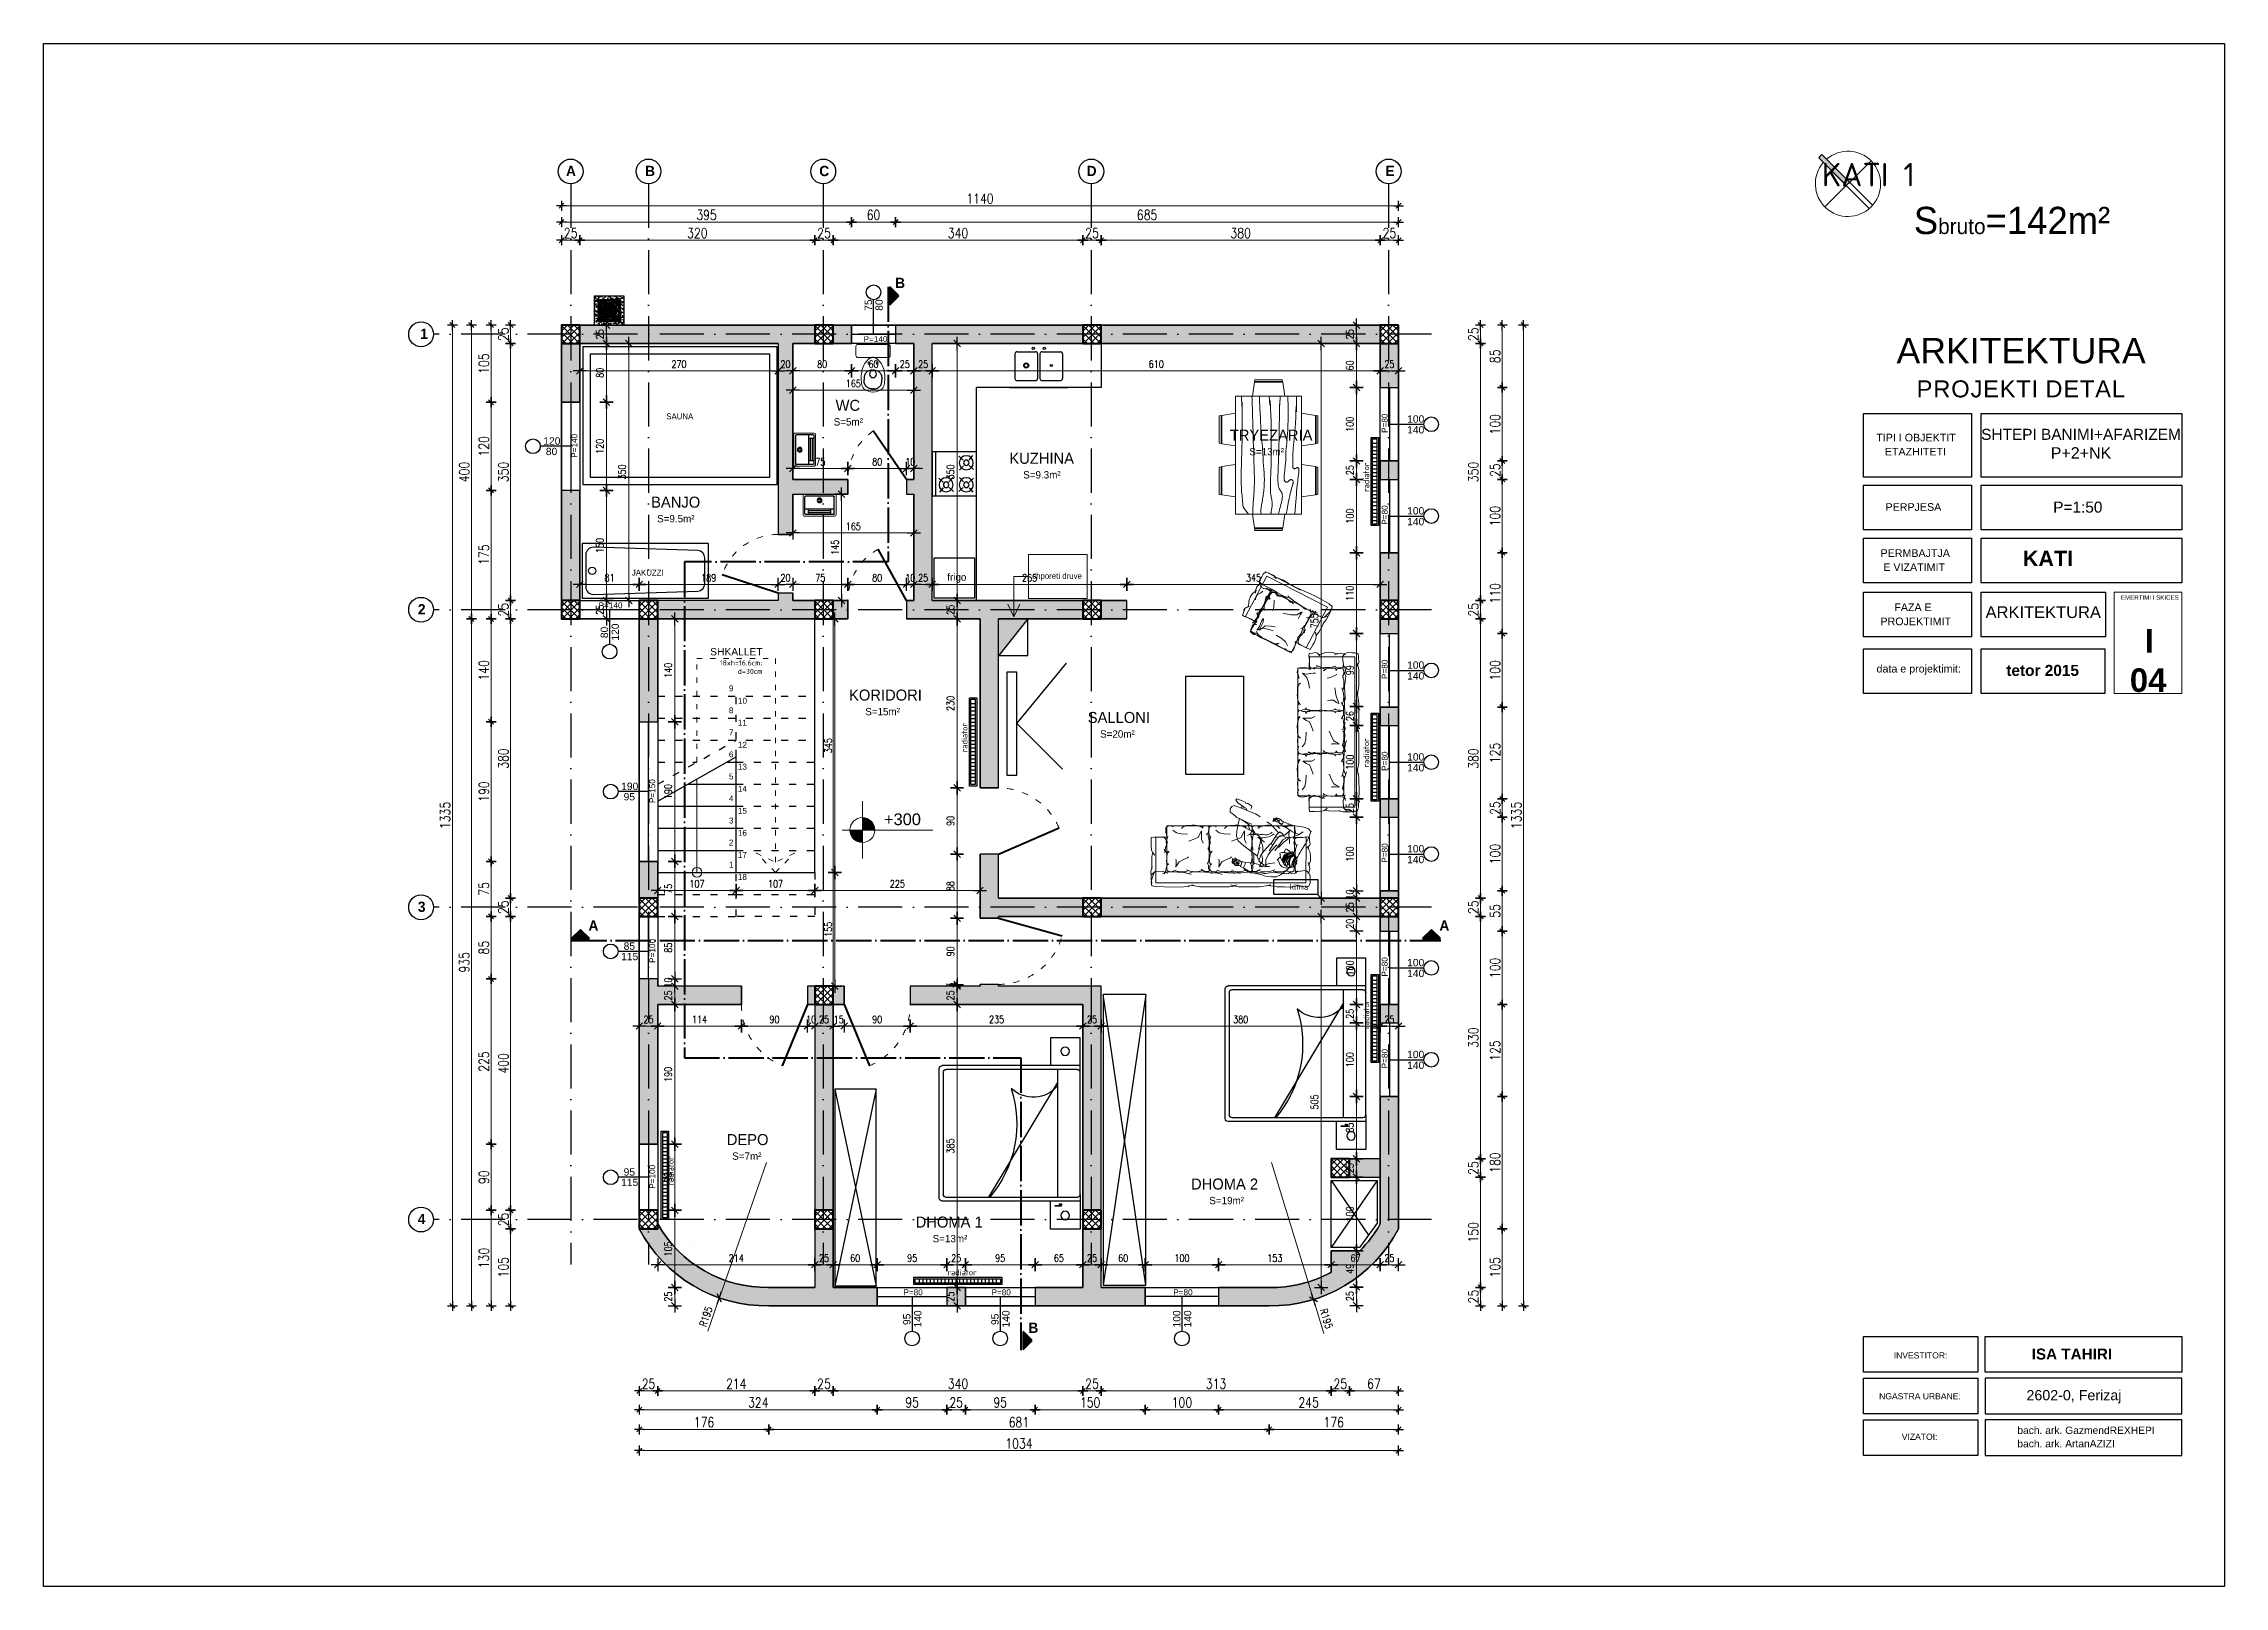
# Model space of a CAD drawing. Header units: metres. Extents: x 2674 to 33045, y -10854 to 2806.
# Drawn here: x 12255 to 15225, y 159 to 2259 of the extents above; entities that cross this region are included whole.
import ezdxf

# ---------------------------------------------------------------- set-up
doc = ezdxf.new("R2010")
doc.units = ezdxf.units.M
for name, pattern in [('ACAD_ISO03W100', [30, 12, -18]), ('ACAD_ISO04W100', [30, 24, -3, 0, -3]), ('ACAD_ISO10W100', [18, 12, -3, 0, -3])]:
    doc.linetypes.add(name, pattern=pattern)
doc.layers.add('2d', color=7, linetype='Continuous')
doc.layers.add('2d hamdia', color=7, linetype='Continuous')
doc.layers.add('besi quza 1', color=7, linetype='Continuous', true_color=0x000000)
doc.styles.add('_DIM Romans 0.8', font='romans.shx', dxfattribs={"width": 0.8})
doc.styles.add('Dimensionet CM', font='swissc.ttf', dxfattribs={"height": 20})
doc.styles.get("Standard").update_dxf_attribs({"font": 'arial.ttf'})
doc.dimstyles.new('50 jasht', dxfattribs={"dimscale": 15, "dimtxt": 0.9, "dimasz": 0.3, "dimexe": 1.25, "dimexo": 0.625, "dimgap": 0.2, "dimtad": 1, "dimdec": 0, "dimzin": 12, "dimdsep": 46, "dimtxsty": '_DIM Romans 0.8', "dimblk": '- Kosa Crta za DIM (Mala)', "dimcen": 1, "dimse1": 1, "dimse2": 1, "dimclrd": 256, "dimclrt": 256, "dimazin": 3, "dimtfac": 1, "dimtdec": 0, "dimtix": 1, "dimtmove": 0, "dimatfit": 3, "dimfxl": 1, "dimlwd": 0, "dimarcsym": 0})
doc.dimstyles.new('50 mrena', dxfattribs={"dimscale": 10, "dimtxt": 1, "dimasz": 0.6, "dimexe": 1.25, "dimexo": 0.625, "dimgap": 0.4, "dimtad": 1, "dimdec": 0, "dimzin": 12, "dimdsep": 46, "dimtxsty": '_DIM Romans 0.8', "dimblk": '- Kosa Crta za DIM (Mala)', "dimcen": 2.5, "dimse1": 1, "dimse2": 1, "dimclrd": 256, "dimclrt": 256, "dimadec": 0, "dimazin": 3, "dimtfac": 1, "dimtdec": 0, "dimtix": 1, "dimtmove": 0, "dimatfit": 3, "dimfxl": 1, "dimlwd": 15, "dimarcsym": 0})

msp = doc.modelspace()

# ---------------------------------------------------------------- texts
at = {"attachment_point": 1}
for s, width, insert, char_height in [('\\pi-0.86665;{\\fEras Light ITC|b1|i0|c0|p34;\\C124;A}', 11.19, (12967.3, 2092.5), 14), ('\\pi0.92653;{\\fEras Light ITC|b1|i0|c0|p34;\\C124;B}', 11.19, (13073.3, 2092.5), 14), ('\\pi0.078194;{\\fEras Light ITC|b1|i0|c0|p34;\\C124;C}', 11.19, (13311.3, 2092.5), 14), ('\\pi-0.77014;{\\fEras Light ITC|b1|i0|c0|p34;\\C124;D}', 11.19, (13676.3, 2092.5), 14), ('\\pi1.2415;{\\fEras Light ITC|b1|i0|c0|p34;\\C124;E}', 11.19, (14081.3, 2092.5), 14), ('\\pi114.62;{\\fEras Light ITC|b0|i0|c0|p34;\\C251;S\\H0.57143x;bruto\\H1.75x;=142m²}', 392.83, (14687.4, 2036.7, -574.7), 37.121), ('\\pi0.92653;{\\fEras Light ITC|b1|i0|c0|p34;\\C15;B}', 11.19, (13413.8, 1940.1), 14), ('\\pi4.396;{\\fEras Light ITC|b1|i0|c0|p34;\\C124;1}', 11.19, (12763.6, 1870.9), 14), ('\\pi26.462;{\\fEras Light ITC|b0|i0|c0|p34;\\C22;SAUNA}', 90.053, (13076.5, 1755.5), 8), ('\\pi52.602;{\\fEras Light ITC|b0|i0|c0|p34;\\H1.5x;\\C251;WC\\P\\pi50.058;\\H0.66667x;\\C22;S=5m²}', 139.369, (13281, 1774), 10), ('\\pi19.388;{\\fEras Light ITC|b0|i0|c0|p34;\\H1.5x;\\C251;TRYEZARIA\\P\\pi46.036;\\H0.66667x;\\C22;S=13m²}', 139.369, (13851.1, 1733.4), 10), ('\\pi25.635;{\\fEras Light ITC|b0|i0|c0|p34;\\H1.5x;\\C251;KUZHINA\\P\\pi44.574;\\H0.66667x;\\C22;S=9.3m²}', 139.369, (13544.6, 1701.9), 10), ('\\pi36.382;{\\fEras Light ITC|b0|i0|c0|p34;\\H1.5x;\\C251;BANJO\\P\\pi44.574;\\H0.66667x;\\C22;S=9.5m²}', 139.369, (13046, 1642.2), 10), ('\\pi24.405;{\\fEras Light ITC|b0|i0|c0|p34;\\C22;JAKUZZI}', 90.053, (13031.7, 1542.7), 8), ('\\pi9.4281;{\\fEras Light ITC|b0|i0|c0|p34;\\C22;shporeti druve}', 90.053, (13591.9, 1538.3), 8), ('\\pi1.1704;{\\fEras Light ITC|b1|i0|c0|p34;\\C124;2}', 11.19, (12763.6, 1495.9), 14), ('\\pi23.91;{\\fEras Light ITC|b0|i0|c0|p34;\\H1.5x;\\C251;KORIDORI\\P\\pi46.036;\\H0.66667x;\\C22;S=15m²}', 139.369, (13328, 1379.6), 10), ('\\pi29.223;{\\fEras Light ITC|b0|i0|c0|p34;\\H1.5x;\\C251;SALLONI\\P\\pi46.036;\\H0.66667x;\\C22;S=20m²}', 139.369, (13647.8, 1349.1), 10), ('\\pi1.1094;{\\fEras Light ITC|b1|i0|c0|p34;\\C124;3}', 11.19, (12763.6, 1090.9), 14), ('\\pi-0.86665;{\\fEras Light ITC|b1|i0|c0|p34;\\C15;A}', 11.19, (12997.9, 1065.3), 14), ('\\pi-0.86665;{\\fEras Light ITC|b1|i0|c0|p34;\\C15;A}', 11.19, (14156.8, 1065.3), 14), ('\\pi42.597;{\\fEras Light ITC|b0|i0|c0|p34;\\H1.5x;\\C251;DEPO\\P\\pi50.058;\\H0.66667x;\\C22;S=7m²}', 139.369, (13142.8, 774.5), 10), ('\\pi21.047;{\\fEras Light ITC|b0|i0|c0|p34;\\H1.5x;\\C251;DHOMA 2\\P\\pi46.036;\\H0.66667x;\\C22;S=19m²}', 139.369, (13796.6, 714), 10), ('\\pi0.9824;{\\fEras Light ITC|b1|i0|c0|p34;\\C124;4}', 11.19, (12763.6, 665.9), 14), ('\\pi22.827;{\\fEras Light ITC|b0|i0|c0|p34;\\H1.5x;\\C251;DHOMA 1\\P\\pi46.036;\\H0.66667x;\\C22;S=13m²}', 139.369, (13419.8, 662.2), 10), ('\\pi0.92653;{\\fEras Light ITC|b1|i0|c0|p34;\\C15;B}', 11.19, (13595.2, 517.8), 14)]:
    msp.add_mtext_dynamic_manual_height_columns(s, width=width, gutter_width=12.5, heights=[0], dxfattribs=dict(at, insert=insert, char_height=char_height))
at = {"color": 242, "insert": (14803.8, 2096.5, -574.7), "char_height": 19.164, "attachment_point": 3, "style": 'Dimensionet CM'}
msp.add_mtext('{\\fISOCPEUR|b0|i0|c0|p34;\\H1.667x;\\C14;KATI 1}', dxfattribs=at)
at = {"lineweight": 0, "char_height": 10, "rotation": 90}
for s, heights, insert, attachment_point in [('75 ', [10.2], (13373.1, 1910.7), 3), ('80 ', [0], (13387.8, 1910.7), 3), ('\\pi8.9827;80 ', [0], (13013.6, 1440.6), 1), ('\\pi5.5755;120 ', [0], (13028.5, 1440.6), 1), ('\\pi8.935;95 ', [0], (13425.6, 505.6), 1), ('\\pi5.5755;140 ', [0], (13440.5, 505.6), 1), ('\\pi8.935;95 ', [0], (13545.6, 505.6), 1), ('\\pi5.5755;140 ', [0], (13560.5, 505.6), 1), ('\\pi5.5755;100 ', [0], (13793.1, 505.6), 1), ('\\pi5.5755;140 ', [0], (13808, 505.6), 1)]:
    msp.add_mtext_dynamic_manual_height_columns(s, width=32.27, gutter_width=12.5, heights=heights, dxfattribs=dict(at, insert=insert, attachment_point=attachment_point))
at = {"color": 251, "lineweight": 0, "char_height": 8}
for s, width, insert, attachment_point in [('\\pi41.827;{\\C256;P=140}', 114.884, (13329.8, 1852.5), 7), ('\\pi0.51955;P=140', 32.27, (13010.3, 1498.1), 1), ('\\pi3.6273;P=80', 32.27, (13422.3, 563.1), 1), ('\\pi3.6273;P=80', 32.27, (13542.3, 563.1), 1), ('\\pi3.6273;P=80', 32.27, (13789.8, 563.1), 1)]:
    msp.add_mtext_dynamic_manual_height_columns(s, width=width, gutter_width=12.5, heights=[10.2], dxfattribs=dict(at, insert=insert, attachment_point=attachment_point))
at = {"style": 'Dimensionet CM'}
for s, insert, char_height, width, attachment_point in [('{\\fArial|b0|i0|c0|p34;\\H2.667x;ARKITEKTURA\\P\\H0.66658x;\\T1.05;\\C252;PROJEKTI DETAL}', (14948.2, 1858.3, -574.7), 13.013, 451.723, 2), ('{\\fArial|b1|i0|c0|p34;ISA TAHIRI}', (14962.6, 482.5, -574.7), 14.848, 261.845, 1), ('{\\fArial|b0|i0|c0|p34;\\H1.333x;2602-0, Ferizaj}', (14955.5, 426, -574.7), 10.41, 228.038, 1)]:
    msp.add_mtext(s, dxfattribs=dict(at, insert=insert, char_height=char_height, width=width, attachment_point=attachment_point))
at = {"color": 251, "lineweight": 0, "char_height": 8, "rotation": 90}
for s, insert, attachment_point in [('\\pi3.6273;{\\C256;P=80}', (14085.5, 1725.3), 7), ('\\pi0.51955;{\\C256;P=140}', (12973.9, 1694.5), 1), ('\\pi3.6273;{\\C256;P=80}', (14085.5, 1600.3), 7), ('\\pi3.6273;{\\C256;P=80}', (14085.5, 1390.3), 7), ('\\pi3.6273;{\\C256;P=80}', (14085.5, 1265.3), 7), ('\\pi0.51955;{\\C256;P=150}', (13079.9, 1224.5), 1), ('\\pi3.6273;{\\C256;P=80}', (14085.5, 1140.3), 7), ('\\pi0.51955;{\\C256;P=100}', (13079.9, 1007), 1), ('\\pi3.6273;{\\C256;P=80}', (14085.5, 985.3), 7), ('\\pi3.6273;{\\C256;P=80}', (14085.5, 860.3), 7), ('\\pi0.51955;{\\C256;P=100}', (13079.9, 699.5), 1)]:
    msp.add_mtext_dynamic_manual_height_columns(s, width=32.27, gutter_width=12.5, heights=[10.2], dxfattribs=dict(at, insert=insert, attachment_point=attachment_point))
at = {"lineweight": 0}
for s, width, heights, insert, char_height, attachment_point in [('100 ', 32.27, [0], (14135.3, 1752.9), 10, 3), ('\\pi5.5755;120 ', 32.27, [10.2], (12930, 1722.9), 10, 1), ('140 ', 32.27, [0], (14135.3, 1738.2), 10, 3), ('\\pi8.9827;80', 32.27, [0], (12930, 1708.7), 10, 1), ('100 ', 32.27, [0], (14135.3, 1627.9), 10, 3), ('140 ', 32.27, [0], (14135.3, 1613.2), 10, 3), ('{\\C252;SHKALLET\\P\\fISOCPEUR|b0|i0|c0|p34;\\H0.7x;\\C12;18xh=16.6cm; d=30cm}', 71.958, [0], (13234.2, 1436.1), 10, 3), ('100 ', 32.27, [0], (14135.3, 1417.9), 10, 3), ('140 ', 32.27, [0], (14135.3, 1403.2), 10, 3), ('{\\H0.8x;\\C253;\\c9737364;9\\H1.25x; }', 10, [0], (13188.3, 1385.3), 10, 1), ('{\\H0.8x;\\C253;\\c9737364;10\\H1.25x; }', 10, [0], (13200.6, 1368.3), 10, 1), ('{\\H0.8x;8\\H1.25x;\\C252; }', 10, [0], (13188.3, 1355.3), 10, 1), ('{\\H0.8x;\\C253;\\c9737364;11\\H1.25x; }', 10, [0], (13200.4, 1338.5), 10, 1), ('{\\H0.8x;7\\H1.25x;\\C252; }', 10, [0], (13188.3, 1325.3), 10, 1), ('{\\H0.8x;\\C253;\\c9737364;12\\H1.25x; }', 10, [0], (13200.4, 1308.5), 10, 1), ('{\\H0.8x;6\\H1.25x;\\C252; }', 10, [0], (13188.3, 1295.3), 10, 1), ('{\\H0.8x;\\C253;\\c9737364;13\\H1.25x; }', 10, [0], (13200.4, 1278.5), 10, 1), ('100 ', 32.27, [0], (14135.3, 1292.9), 10, 3), ('140 ', 32.27, [0], (14135.3, 1278.2), 10, 3), ('\\pi5.5755;190 ', 32.27, [10.2], (13036, 1252.9), 10, 1), ('{\\H0.8x;5\\H1.25x;\\C252; }', 10, [0], (13188.3, 1265.3), 10, 1), ('{\\H0.8x;\\C253;\\c9737364;14\\H1.25x; }', 10, [0], (13200.4, 1248.5), 10, 1), ('\\pi8.935;95', 32.27, [0], (13036, 1238.7), 10, 1), ('{\\H0.8x;4\\H1.25x;\\C252; }', 10, [0], (13188.3, 1235.3), 10, 1), ('{\\H0.8x;\\C253;\\c9737364;15\\H1.25x; }', 10, [0], (13200.4, 1218.5), 10, 1), ('{\\H0.8x;3\\H1.25x;\\C252; }', 10, [0], (13188.3, 1205.3), 10, 1), ('{\\H0.8x;\\C253;\\c9737364;16\\H1.25x; }', 10, [0], (13200.4, 1188.5), 10, 1), ('{\\H0.8889x;+300}', 211.732, [0], (13399.5, 1211), 18, 1), ('{\\H0.8x;2\\H1.25x;\\C252; }', 10, [0], (13188.3, 1175.3), 10, 1), ('{\\H0.8x;\\C253;\\c9737364;17\\H1.25x; }', 10, [0], (13200.4, 1158.5), 10, 1), ('100 ', 32.27, [0], (14135.3, 1167.9), 10, 3), ('{\\H0.8x;1\\H1.25x;\\C252; }', 10, [0], (13188.3, 1145.3), 10, 1), ('{\\H0.8x;\\C253;\\c9737364;18\\H1.25x; }', 10, [0], (13200.4, 1128.5), 10, 1), ('140 ', 32.27, [0], (14135.3, 1153.2), 10, 3), ('\\pi5.5209;115', 32.27, [0], (13036, 1021.2), 10, 1), ('\\pi8.9281;85 ', 32.27, [10.2], (13036, 1035.4), 10, 1), ('100 ', 32.27, [0], (14135.3, 1012.9), 10, 3), ('140 ', 32.27, [0], (14135.3, 998.2), 10, 3), ('100 ', 32.27, [0], (14135.3, 887.9), 10, 3), ('140 ', 32.27, [0], (14135.3, 873.2), 10, 3), ('\\pi5.5209;115', 32.27, [0], (13036, 713.7), 10, 1), ('\\pi8.935;95 ', 32.27, [10.2], (13036, 727.9), 10, 1)]:
    msp.add_mtext_dynamic_manual_height_columns(s, width=width, gutter_width=12.5, heights=heights, dxfattribs=dict(at, insert=insert, char_height=char_height, attachment_point=attachment_point))
at = {"color": 252, "attachment_point": 1, "style": 'Dimensionet CM'}
for s, insert, char_height in [('{\\fArial|b0|i0|c0|p34;\\H0.8x;TIPI I OBJEKTIT \\P\\fTimes New Roman|b0|i0|c0|p18;\\H1.25x; }', (14750.9, 1727.8, -574.7), 13.013), ('{\\fArial|b0|i0|c0|p34;\\H0.8x;ETAZHITETI \\P\\fTimes New Roman|b0|i0|c0|p18;\\H1.25x; }', (14762.6, 1708.6, -574.7), 13.013), ('{\\fArial|b0|i0|c0|p34;\\H0.8x;PERPJESA \\P\\fTimes New Roman|b0|i0|c0|p18;\\H1.25x; }', (14763.5, 1633.3, -574.7), 13.013), ('{\\fArial|b0|i0|c0|p34;\\H0.8x;PERMBAJTJA  \\P\\fTimes New Roman|b0|i0|c0|p18;\\H1.25x; }', (14756.7, 1570.5, -574.7), 13.013), ('{\\fArial|b0|i0|c0|p34;\\H0.8x;E VIZATIMIT \\P\\fTimes New Roman|b0|i0|c0|p18;\\H1.25x; }', (14760.5, 1551.4, -574.7), 13.013), ('{\\fArial|b0|i0|c0|p34;\\H0.8x;FAZA E  \\P\\fTimes New Roman|b0|i0|c0|p18;\\H1.25x; }', (14775.5, 1496.8, -574.7), 13.013), ('{\\fArial|b0|i0|c0|p34;\\H0.8x;PROJEKTIMIT \\P\\fTimes New Roman|b0|i0|c0|p18;\\H1.25x; }', (14756.6, 1477.6, -574.7), 13.013), ('\\pi-56.507;{\\fArial|b0|i0|c0|p34;\\H0.8x;data e projektimit:\\P\\pi0;\\H0.99999x;\\P\\pi-2.4017;\\fTimes New Roman|b0|i0|c0|p18;\\H1.25x; }', (14807.8, 1413.2, -574.7), 13.013), ('\\pi-49.004;{\\fArial|b1|i0|c0|p34;\\H1.1522x;\\C256;tetor 2015}', (14977, 1413.2, -574.7), 13.013), ('{\\fArial|b0|i0|c0|p34;\\H0.8x;INVESTITOR:}', (14774.7, 477.4, -574.7), 10.41), ('{\\fArial|b0|i0|c0|p34;\\H0.8x;NGASTRA URBANE:\\P\\fTimes New Roman|b0|i0|c0|p18;\\H1.25x; }', (14754.8, 421.8, -574.7), 10.41), ('{\\fArial|b0|i0|c0|p34;\\H0.8x;VIZATOI:}', (14785.7, 366.6, -574.7), 10.41), ('{\\fArial|b0|i0|c0|p34;bach. ark. Gazmend\\C16;REXHEPI}', (14943, 376.3, -574.7), 10), ('{\\fArial|b0|i0|c0|p34;bach. ark. Artan\\C16;AZIZI}', (14943, 358.1, -574.7), 10)]:
    msp.add_mtext(s, dxfattribs=dict(at, insert=insert, char_height=char_height))
at = {"insert": (15029.7, 1734.5, -574.7), "char_height": 13.013, "attachment_point": 2, "style": 'Dimensionet CM'}
msp.add_mtext('{\\fArial|b0|i0|c0|p34;\\H1.1527x;SHTEPI BANIMI+AFARIZEM\\P\\H1.041x;P+2+NK\\H0.6667x; \\P\\fTimes New Roman|b0|i0|c0|p18;\\H1.25x; }', dxfattribs=at)
at = {"color": 124, "char_height": 8, "attachment_point": 1, "rotation": 90}
for insert in [(14052.3, 1618.2), (13505.2, 1263.8), (14052.3, 1243), (14052.3, 887.4), (13105.1, 673.9)]:
    msp.add_mtext_dynamic_manual_height_columns('\\pi30.435;{\\Fgbenor|c0;\\C206;radiator}', width=91.537, gutter_width=12.5, heights=[0], dxfattribs=dict(at, insert=insert))
at = {"color": 252, "width": 205.938, "attachment_point": 1, "style": 'Dimensionet CM'}
for s, insert, char_height in [('{\\fArial|b0|i0|c0|p34;P=1:50}', (14991.9, 1635.4, -574.7), 15), ('\\pi64.165;{\\fArial|b0|i0|c0|p34;EMERTIMI I SKICES  \\P\\pi0;\\fTimes New Roman|b0|i0|c0|p18; }', (15020, 1507.9, -574.7), 6)]:
    msp.add_mtext(s, dxfattribs=dict(at, insert=insert, char_height=char_height))
at = {"color": 14, "insert": (14950.5, 1568.6, -574.7), "char_height": 21, "width": 196.597, "attachment_point": 1, "style": 'Dimensionet CM'}
msp.add_mtext('{\\fArial|b1|i0|c0|p34;KATI}', dxfattribs=at)
at = {"color": 252, "insert": (13511.7, 1537.7), "char_height": 10, "attachment_point": 3}
msp.add_mtext_dynamic_manual_height_columns('{\\fAvantGardeMdITCTT|b0|i0|c0|p2;frigo}', width=38.541, gutter_width=12.5, heights=[0], dxfattribs=at)
at = {"color": 154, "insert": (14899.8, 1493, -574.7), "char_height": 13.013, "attachment_point": 1, "style": 'Dimensionet CM'}
msp.add_mtext('{\\fArial|b0|i0|c0|p34;\\H1.2346x;ARKITEKTURA \\H0.64802x;\\P\\fTimes New Roman|b0|i0|c0|p18;\\H1.25x; }', dxfattribs=at)
at = {"color": 154, "insert": (15069.8, 1462, -574.7), "char_height": 13.013, "width": 99.808, "attachment_point": 1, "style": 'Dimensionet CM'}
msp.add_mtext('\\pi46.661;{\\fArial|b1|i0|c0|p34;\\H2.4691x;I\\P\\pi26.399;04\\P\\pi0;\\fTimes New Roman|b0|i0|c0|p18;\\H0.40501x; }', dxfattribs=at)
at = {"color": 124, "char_height": 8, "attachment_point": 1}
for s, insert in [('\\pi36.685;{\\Fgbenor|c0;klima}', (13915.5, 1115.1)), ('\\pi30.435;{\\Fgbenor|c0;\\C206;radiator}', (13455.5, 590.2))]:
    msp.add_mtext_dynamic_manual_height_columns(s, width=91.537, gutter_width=12.5, heights=[0], dxfattribs=dict(at, insert=insert))

# ---------------------------------------------------------------- blocks, each defined once
blk = doc.blocks.new('radiator')
at = {"color": 204}
for p, q in [((-52.9, 7.1), (-52.9, 2.9)), ((-47.9, 7.1), (-47.9, 2.9)), ((-42.9, 7.1), (-42.9, 2.9)), ((-37.9, 7.1), (-37.9, 2.9)), ((-32.9, 7.1), (-32.9, 2.9)), ((-27.9, 7.1), (-27.9, 2.9)), ((-22.9, 7.1), (-22.9, 2.9)), ((-17.9, 7.1), (-17.9, 2.9)), ((-12.9, 7.1), (-12.9, 2.9)), ((-7.9, 7.1), (-7.9, 2.9)), ((-2.9, 7.1), (-2.9, 2.9)), ((2.1, 7.1), (2.1, 2.9)), ((7.1, 7.1), (7.1, 2.9)), ((12.1, 7.1), (12.1, 2.9)), ((17.1, 7.1), (17.1, 2.9)), ((22.1, 7.1), (22.1, 2.9)), ((27.1, 7.1), (27.1, 2.9)), ((32.1, 7.1), (32.1, 2.9)), ((37.1, 7.1), (37.1, 2.9)), ((42.1, 7.1), (42.1, 2.9)), ((47.1, 7.1), (47.1, 2.9)), ((52.1, 7.1), (52.1, 2.9))]:
    blk.add_line(p, q, dxfattribs=at)
blk.add_lwpolyline([(-60, 10), (60, 10), (60, 0), (-60, 0)], close=True)
blk.add_lwpolyline([(-58, 8), (58, 8), (58, 2), (-58, 2)], close=True, dxfattribs=at)
blk = doc.blocks.new('oxhak pa vrim')
h = blk.add_hatch()
h.set_pattern_fill('AR-SAND,_O', color=256, scale=0.1)
h.set_pattern_definition([(37.5, (-18.0384, 2.538), (-0.16, 4.89413), [0, -3.8608, 0, -4.318, 0, -4.1275]), (7.5, (-18.0384, 2.538), (4.4952, 7.16825), [0, -2.0828, 0, -3.4798, 0, -1.3335]), (327.5, (-21.1626, 2.538), (7.90992, 0.01437), [0, -1.27, 0, -4.572, 0, -5.969]), (317.5, (-21.1626, 2.538), (7.6356, 2.2293), [0, -0.635, 0, -2.9972, 0, -3.429])])
h.paths.add_polyline_path([(-10, 5), (-30, 5), (-30, 0), (-10, 0)], flags=17)
h.paths.add_polyline_path([(-5, 5), (-5, 35), (-35, 35), (-35, 5), (-30, 5), (-30, 0), (-40, 0), (-40, 40), (0, 40), (0, 0), (-10, 0), (-10, 5)])
h = blk.add_hatch(color=22)
h.dxf.hatch_style = 1
h.paths.add_polyline_path([(-5, 5), (-5, 35), (-35, 35), (-35, 5)])
h.paths.add_polyline_path([(-33, 20, -1), (-7, 20, -1)], flags=16)
h.paths.add_polyline_path([(-31, 20, -1), (-9, 20, -1)], flags=0)
h = blk.add_hatch()
h.set_pattern_fill('AR-SAND', color=256, scale=0.1)
h.set_pattern_definition([(322.5, (-40, 40), (-0.16, -4.89413), [0, -3.8608, 0, -4.318, 0, -4.1275]), (352.5, (-40, 40), (4.4952, -7.16825), [0, -2.0828, 0, -3.4798, 0, -1.3335]), (32.5, (-43.124, 40), (7.90992, -0.01437), [0, -1.27, 0, -4.572, 0, -5.969]), (42.5, (-43.124, 40), (7.6356, -2.2293), [0, -0.635, 0, -2.9972, 0, -3.429])])
h.paths.add_polyline_path([(-7, 20, 1), (-33, 20, 1)])
h.paths.add_polyline_path([(-31, 20, -1), (-9, 20, -1)], flags=16)
h = blk.add_hatch(color=253)
h.dxf.hatch_style = 1
h.paths.add_polyline_path([(-9, 20, 1), (-31, 20, 1)])
for points in [[(-40, 40), (0, 40), (0, 0), (-40, 0)], [(-35, 35), (-5, 35), (-5, 5), (-35, 5)]]:
    blk.add_lwpolyline(points, close=True)
for radius in [13, 11]:
    blk.add_circle((-20, 20), radius)
blk = doc.blocks.new('Edpls503')
at = {"color": 252}
blk.add_line((0.3, -0.05), (-0.3, -0.05), dxfattribs=at)
at = {"color": 30}
for p, q in [((0.11, -0.225), (0.051, -0.278)), ((0.113, -0.147), (0.059, -0.088)), ((0.187, -0.228), (0.241, -0.287)), ((0.19, -0.15), (0.249, -0.097)), ((-0.19, -0.5), (-0.249, -0.553)), ((-0.187, -0.422), (-0.241, -0.363)), ((-0.113, -0.503), (-0.059, -0.562)), ((-0.11, -0.425), (-0.051, -0.372)), ((0.11, -0.425), (0.051, -0.372)), ((0.113, -0.503), (0.059, -0.562)), ((0.187, -0.422), (0.241, -0.363)), ((0.19, -0.5), (0.249, -0.553))]:
    blk.add_line(p, q, dxfattribs=at)
at = {"color": 252}
blk.add_lwpolyline([(0.3, 0), (0.3, -0.6), (-0.3, -0.6), (-0.3, 0), (0.3, 0)], dxfattribs=at)
for centre in [(0.15, -0.188), (-0.15, -0.463), (0.15, -0.463)]:
    blk.add_circle(centre, 0.0957, dxfattribs=at)
at = {"color": 30}
for centre in [(0.15, -0.188), (-0.15, -0.463), (0.15, -0.463)]:
    blk.add_circle(centre, 0.0375, dxfattribs=at)
blk = doc.blocks.new('Sapls523')
at = {"color": 252}
for p, q in [((-0.4, 0), (0.4, 0)), ((-0.325, -0.143), (-0.325, -0.475)), ((-0.295, -0.113), (-0.045, -0.113)), ((-0.015, -0.143), (-0.015, -0.475)), ((0.015, -0.143), (0.015, -0.475)), ((0.045, -0.113), (0.295, -0.113)), ((0.325, -0.143), (0.325, -0.475)), ((-0.295, -0.505), (-0.045, -0.505)), ((0.045, -0.505), (0.295, -0.505)), ((-0.4, -0.6), (0.4, -0.6))]:
    blk.add_line(p, q, dxfattribs=at)
at = {"color": 30}
for centre, radius in [((-0.17, -0.3), 0.035), ((-0.17, -0.3), 0.025), ((-0.075, -0.066), 0.015), ((0.075, -0.066), 0.015), ((0.17, -0.3), 0.015)]:
    blk.add_circle(centre, radius, dxfattribs=at)
at = {"color": 252}
for centre, start, end in [((-0.295, -0.143), 90, 180), ((-0.045, -0.143), 360, 90), ((0.045, -0.143), 90, 180), ((0.295, -0.143), 0, 90), ((-0.295, -0.475), 180, 270), ((-0.045, -0.475), 270, 0), ((0.045, -0.475), 180, 270), ((0.295, -0.475), 270, 0)]:
    blk.add_arc(centre, 0.03, start, end, dxfattribs=at)
blk = doc.blocks.new('GSADS')
at = {"color": 253, "linetype": 'Continuous', "lineweight": 18}
for p, q in [((160.9, 0), (0, 0)), ((0, 0), (0, -90)), ((23.5, 0), (26.4, 18.7)), ((64.9, 18.7), (26.4, 18.7)), ((26.6, 19.8), (27, 22.2)), ((26.6, 19.8), (64.7, 19.8)), ((64.3, 22.2), (27, 22.2)), ((64.3, 22.2), (64.7, 19.8)), ((64.9, 18.7), (67.8, 0)), ((96, 18.7), (93.1, 0)), ((96.1, 18.7), (134.5, 18.7)), ((96.6, 22.2), (96.2, 19.8)), ((134.3, 19.8), (96.2, 19.8)), ((96.6, 22.2), (133.9, 22.2)), ((134.3, 19.8), (133.9, 22.2)), ((137.4, 0), (134.5, 18.7)), ((160.9, -90), (160.9, 0)), ((-22.2, -26.3), (-19.8, -26)), ((-22.2, -26.3), (-22.2, -63.7)), ((-19.8, -64), (-19.8, -26)), ((-18.7, -25.8), (0, -22.9)), ((-18.7, -25.8), (-18.7, -64.2)), ((0, -7), (11.3, -7.1)), ((0, -18.7), (16.4, -18.3)), ((0, -29.2), (12.3, -29.6)), ((12.3, -29.6), (6.1, -29.8)), ((11.3, -7.1), (21.4, -7.2)), ((16.4, -18.3), (12.9, -18.2)), ((12.9, -18.2), (23.9, -18.2)), ((21.4, -7.2), (13.6, -7.4)), ((13.6, -7.4), (21.9, -7.7)), ((21.9, -7.7), (29.5, -8.1)), ((23.9, -18.2), (32.9, -18.4)), ((29.5, -8.1), (36.4, -8.5)), ((32.9, -18.4), (40.2, -18.6)), ((36.4, -8.5), (42.6, -8.9)), ((40.2, -18.6), (46.2, -18.9)), ((42.6, -8.9), (48.4, -9.3)), ((46.2, -18.9), (51.3, -19.3)), ((48.4, -9.3), (53.6, -9.8)), ((51.3, -19.3), (55.7, -19.6)), ((53.6, -9.8), (58.5, -10.2)), ((55.7, -19.6), (60, -20)), ((58.5, -10.2), (63, -10.6)), ((60, -20), (64.1, -20.3)), ((63, -10.6), (67, -11)), ((64.1, -20.3), (67.9, -20.7)), ((67, -11), (70.6, -11.3)), ((67.9, -20.7), (71.6, -21)), ((70.6, -11.3), (73.9, -11.6)), ((71.6, -21), (75.1, -21.3)), ((73.9, -11.6), (76.7, -11.9)), ((75.1, -21.3), (88.4, -21.6)), ((76.7, -11.9), (89.2, -12.1)), ((88.4, -21.6), (91.5, -21.9)), ((89.2, -12.1), (91.2, -12.2)), ((91.2, -12.2), (93, -12.2)), ((91.5, -21.9), (94.4, -22.2)), ((93, -12.2), (94.4, -12.2)), ((94.4, -12.2), (95.5, -12.1)), ((94.4, -22.2), (97.1, -22.5)), ((95.5, -12.1), (96.4, -12)), ((96.4, -12), (97.2, -11.8)), ((97.1, -22.5), (99.5, -22.7)), ((97.2, -11.8), (97.7, -11.6)), ((97.3, -5.3), (97.4, -5)), ((97.3, -5.5), (97.3, -5.3)), ((97.3, -5.8), (97.3, -5.5)), ((97.4, -6.1), (97.3, -5.8)), ((97.4, -5), (97.5, -4.7)), ((97.6, -6.4), (97.4, -6.1)), ((97.5, -4.7), (97.7, -4.5)), ((97.7, -6.7), (97.6, -6.4)), ((97.7, -4.5), (97.9, -4.2)), ((97.9, -7), (97.7, -6.7)), ((97.7, -11.6), (98.1, -11.3)), ((97.9, -4.2), (98.2, -4.1)), ((98.1, -7.3), (97.9, -7)), ((98.3, -7.7), (98.1, -7.3)), ((98.1, -11.3), (98.4, -11)), ((98.2, -4.1), (98.5, -3.9)), ((98.5, -8), (98.3, -7.7)), ((98.4, -11), (98.7, -10.6)), ((98.5, -3.9), (98.9, -3.8)), ((98.7, -8.4), (98.5, -8)), ((98.8, -8.7), (98.7, -8.4)), ((98.7, -10.6), (98.8, -10.3)), ((98.9, -9.1), (98.8, -8.7)), ((98.8, -10.3), (98.9, -9.9)), ((98.9, -3.8), (99.4, -3.7)), ((98.9, -9.5), (98.9, -9.1)), ((98.9, -9.9), (98.9, -9.5)), ((99.4, -3.7), (99.9, -3.6)), ((99.5, -22.7), (101.8, -23)), ((99.9, -3.6), (100.5, -3.6)), ((100.5, -3.6), (101.3, -3.6)), ((101.3, -3.6), (102.2, -3.7)), ((101.8, -23), (103.8, -23.3)), ((102.2, -3.7), (103.2, -3.8)), ((103.2, -3.8), (104.3, -3.9)), ((103.8, -23.3), (105.7, -23.5)), ((104.3, -3.9), (105.7, -4.1)), ((105.7, -4.1), (107.2, -4.3)), ((105.7, -23.5), (107.4, -23.7)), ((107.2, -4.3), (108.9, -4.5)), ((107.4, -23.7), (108.8, -23.8)), ((108.8, -23.8), (110.2, -23.9)), ((108.9, -4.5), (110.9, -4.7)), ((110.2, -23.9), (111.3, -24)), ((110.9, -4.7), (113.2, -5)), ((111.3, -24), (112.3, -24)), ((112.3, -24), (113.2, -23.9)), ((113.2, -5), (115.8, -5.3)), ((113.2, -23.9), (114, -23.8)), ((113.8, -13.8), (113.9, -13.4)), ((113.8, -14.2), (113.8, -13.8)), ((113.8, -14.6), (113.8, -14.2)), ((114, -15), (113.8, -14.6)), ((113.9, -13.4), (114.1, -13)), ((114.1, -15.5), (114, -15)), ((114, -23.8), (114.6, -23.6)), ((114.1, -13), (114.3, -12.7)), ((114.4, -15.9), (114.1, -15.5)), ((114.3, -12.7), (114.7, -12.3)), ((114.6, -16.3), (114.4, -15.9)), ((114.9, -16.8), (114.6, -16.3)), ((114.6, -23.6), (115.1, -23.5)), ((114.7, -12.3), (115.1, -12.1)), ((115.3, -17.2), (114.9, -16.8)), ((115.1, -12.1), (115.6, -11.8)), ((115.1, -23.5), (115.6, -23.2)), ((115.6, -17.6), (115.3, -17.2)), ((115.6, -11.8), (116.1, -11.6)), ((116, -18.1), (115.6, -17.6)), ((115.6, -23.2), (116, -22.9)), ((115.8, -5.3), (118.7, -5.7)), ((116.3, -18.5), (116, -18.1)), ((116, -22.9), (116.3, -22.6)), ((116.1, -11.6), (116.8, -11.5)), ((116.6, -19), (116.3, -18.5)), ((116.3, -22.6), (116.6, -22.3)), ((116.8, -19.4), (116.6, -19)), ((116.6, -22.3), (116.8, -21.9)), ((116.8, -11.5), (117.4, -11.4)), ((117, -19.8), (116.8, -19.4)), ((116.8, -21.9), (117, -21.5)), ((117.1, -20.3), (117, -19.8)), ((117, -21.5), (117.1, -21.1)), ((117.1, -20.7), (117.1, -20.3)), ((117.1, -21.1), (117.1, -20.7)), ((117.4, -11.4), (118.1, -11.5)), ((118.1, -11.5), (118.9, -11.6)), ((118.7, -5.7), (121.9, -6)), ((118.9, -11.6), (119.7, -11.8)), ((119.7, -11.8), (120.6, -12.1)), ((120.6, -12.1), (121.7, -12.4)), ((121.7, -12.4), (122.9, -12.8)), ((121.9, -6), (125.6, -6.4)), ((122.9, -12.8), (124.4, -13.3)), ((124.4, -13.3), (126, -13.8)), ((125.6, -6.4), (129.6, -6.8)), ((126, -13.8), (128, -14.3)), ((127.5, -29.7), (128.1, -29.3)), ((128, -14.3), (130.2, -14.9)), ((128.1, -29.3), (128.6, -29)), ((128.6, -29), (129.1, -28.6)), ((129.1, -28.6), (129.6, -28.2)), ((129.6, -6.8), (134, -7.2)), ((129.6, -28.2), (130.1, -27.8)), ((130.1, -27.8), (130.7, -27.5)), ((130.2, -14.9), (132.8, -15.5)), ((130.7, -27.5), (131.3, -27.2)), ((131.3, -27.2), (131.9, -26.9)), ((131.9, -26.9), (132.5, -26.7)), ((132.5, -26.7), (133.3, -26.5)), ((132.8, -15.5), (135.9, -16.1)), ((133.3, -26.5), (134, -26.3)), ((134, -7.2), (138.8, -7.6)), ((134, -26.3), (134.9, -26.3)), ((134.9, -26.3), (135.8, -26.2)), ((135.8, -26.2), (136.8, -26.2)), ((135.9, -16.1), (139.5, -16.9)), ((136.8, -26.2), (137.8, -26.3)), ((137.8, -26.3), (138.9, -26.4)), ((138.8, -7.6), (143.8, -8)), ((138.9, -26.4), (140, -26.5)), ((139.5, -16.9), (143.7, -17.7)), ((140, -26.5), (141.2, -26.7)), ((141.2, -26.7), (142.4, -26.9)), ((142.4, -26.9), (143.6, -27.2)), ((143.6, -27.2), (144.9, -27.5)), ((143.7, -17.7), (148.7, -18.7)), ((143.8, -8), (149.2, -8.5)), ((144.9, -27.5), (146.2, -27.9)), ((146.2, -27.9), (147.8, -28.3)), ((147.8, -28.3), (149.6, -28.8)), ((148.7, -18.7), (154.4, -19.8)), ((149.2, -8.5), (154.9, -8.9)), ((149.6, -28.8), (151.7, -29.3)), ((151.7, -29.3), (154.3, -30)), ((154.4, -19.8), (160.9, -21)), ((154.9, -8.9), (160.9, -9.3)), ((179.6, -25.8), (160.9, -22.9)), ((179.6, -25.8), (179.6, -64.2)), ((183.1, -26.3), (180.8, -26)), ((180.8, -64), (180.8, -26)), ((183.1, -26.3), (183.1, -63.7)), ((0, -44.3), (12.2, -43.5)), ((0, -57.2), (20.6, -56.7)), ((6.1, -29.8), (15.6, -30.1)), ((6.2, -42.9), (16.4, -42.4)), ((12.2, -43.5), (6.2, -42.9)), ((15.6, -30.1), (23.9, -30.2)), ((16.4, -42.4), (25.7, -42)), ((20.1, -56.3), (33.2, -55.9)), ((20.6, -56.7), (20.1, -56.3)), ((23.9, -30.2), (31.2, -30.3)), ((25.7, -42), (34.3, -41.7)), ((31.2, -30.3), (37.6, -30.4)), ((33.2, -55.9), (43.3, -55.4)), ((34.3, -41.7), (42.1, -41.5)), ((37.6, -30.4), (43.3, -30.5)), ((42.1, -41.5), (49.2, -41.4)), ((43.3, -30.5), (48.4, -30.5)), ((43.3, -55.4), (51.1, -55)), ((48.4, -30.5), (53.1, -30.6)), ((49.2, -41.4), (55.8, -41.3)), ((51.1, -55), (57, -54.6)), ((53.1, -30.6), (57.4, -30.7)), ((55.8, -41.3), (61.9, -41.3)), ((57, -54.6), (61.6, -54.2)), ((57.4, -30.7), (61.5, -30.8)), ((61.5, -30.8), (65.2, -30.9)), ((61.6, -54.2), (65.5, -53.9)), ((61.9, -41.3), (67.6, -41.3)), ((65.2, -30.9), (68.7, -31.1)), ((65.5, -53.9), (69, -53.5)), ((67.6, -41.3), (72.8, -41.4)), ((68.7, -31.1), (72.1, -31.2)), ((69, -53.5), (72.2, -53.2)), ((72.1, -31.2), (75.4, -31.4)), ((72.2, -53.2), (75.3, -52.8)), ((72.8, -41.4), (87.7, -41.5)), ((75.3, -52.8), (88.2, -52.5)), ((75.4, -31.4), (88.6, -31.5)), ((87.7, -41.5), (92.2, -41.6)), ((88.2, -52.5), (90.9, -52.3)), ((88.6, -31.5), (91.8, -31.6)), ((90.9, -52.3), (93.5, -52)), ((91.8, -31.6), (95, -31.8)), ((92.2, -41.6), (96.4, -41.7)), ((93.5, -52), (96.1, -51.8)), ((95, -31.8), (98.1, -31.9)), ((96.1, -51.8), (98.5, -51.5)), ((96.4, -41.7), (100.4, -41.9)), ((98.1, -31.9), (101.1, -32)), ((98.5, -51.5), (100.9, -51.3)), ((100.4, -41.9), (104.1, -42)), ((100.9, -51.3), (103.2, -51.1)), ((101.1, -32), (104.1, -32.1)), ((103.2, -51.1), (105.5, -51)), ((104.1, -32.1), (106.9, -32.2)), ((104.1, -42), (107.7, -42.1)), ((105.5, -51), (107.8, -50.8)), ((106.9, -32.2), (109.5, -32.3)), ((107.7, -42.1), (111.1, -42.3)), ((107.8, -50.8), (110.1, -50.8)), ((109.5, -32.3), (111.9, -32.3)), ((110.1, -50.8), (112.4, -50.7)), ((111.1, -42.3), (114.2, -42.4)), ((111.9, -32.3), (114.1, -32.3)), ((112.4, -50.7), (114.8, -50.7)), ((114.1, -32.3), (116.2, -32.2)), ((114.2, -42.4), (117.2, -42.5)), ((114.8, -50.7), (117.2, -50.8)), ((116.2, -32.2), (118, -32.1)), ((117.2, -42.5), (120, -42.6)), ((117.2, -50.8), (119.6, -50.8)), ((118, -32.1), (119.6, -32)), ((119.6, -32), (121.1, -31.8)), ((119.6, -50.8), (122.1, -51)), ((120, -42.6), (122.7, -42.6)), ((121.1, -31.8), (122.4, -31.6)), ((122.1, -51), (124.5, -51.2)), ((122.4, -31.6), (123.5, -31.4)), ((122.7, -42.6), (125.1, -42.6)), ((123.5, -31.4), (124.6, -31.1)), ((124.5, -51.2), (127, -51.4)), ((124.6, -31.1), (125.4, -30.8)), ((125.1, -42.6), (127.3, -42.6)), ((125.4, -30.8), (126.2, -30.5)), ((126.2, -30.5), (126.9, -30.1)), ((126.9, -30.1), (127.5, -29.7)), ((127, -51.4), (129.4, -51.7)), ((127.3, -42.6), (129.3, -42.5)), ((129.3, -42.5), (131.1, -42.3)), ((129.4, -51.7), (131.7, -51.9)), ((131.1, -42.3), (132.8, -42.2)), ((131.7, -51.9), (133.9, -52.2)), ((132.8, -42.2), (134.4, -42)), ((133.9, -52.2), (136, -52.5)), ((134.4, -42), (135.8, -41.7)), ((135.8, -41.7), (137.1, -41.5)), ((136, -52.5), (138, -52.8)), ((137.1, -41.5), (138.3, -41.3)), ((138, -52.8), (139.8, -53.1)), ((138.3, -41.3), (139.5, -41)), ((139.5, -41), (140.7, -40.8)), ((139.8, -53.1), (141.6, -53.4)), ((140.7, -40.8), (141.8, -40.6)), ((141.6, -53.4), (143.2, -53.7)), ((141.8, -40.6), (142.9, -40.5)), ((142.9, -40.5), (144.1, -40.3)), ((143.2, -53.7), (144.8, -53.9)), ((144.1, -40.3), (145.2, -40.3)), ((144.8, -53.9), (146.4, -54.2)), ((145.2, -40.3), (146.4, -40.2)), ((146.4, -40.2), (147.6, -40.2)), ((146.4, -54.2), (147.9, -54.5)), ((147.6, -40.2), (148.9, -40.3)), ((147.9, -54.5), (149.4, -54.7)), ((148.9, -40.3), (150.2, -40.3)), ((149.4, -54.7), (150.8, -55)), ((150.2, -40.3), (151.6, -40.5)), ((150.8, -55), (152.3, -55.2)), ((151.6, -40.5), (153, -40.7)), ((152.3, -55.2), (153.8, -55.4)), ((153, -40.7), (154.3, -40.9)), ((153.8, -55.4), (155.3, -55.5)), ((154.3, -30), (157.3, -30.7)), ((154.3, -40.9), (155.6, -41.1)), ((155.3, -55.5), (156.8, -55.5)), ((155.6, -41.1), (156.7, -41.3)), ((156.7, -41.3), (157.7, -41.4)), ((156.8, -55.5), (158.2, -55.4)), ((157.3, -30.7), (160.9, -31.5)), ((157.7, -41.4), (158.5, -41.6)), ((158.2, -55.4), (159.6, -55.2)), ((158.5, -41.6), (159.1, -41.7)), ((159.1, -41.7), (159.5, -41.8)), ((159.5, -41.8), (159.8, -41.9)), ((159.6, -55.2), (160.9, -54.8)), ((159.8, -41.9), (160, -42)), ((160, -42), (160.1, -42)), ((160.1, -42), (160.3, -42)), ((160.3, -42), (160.6, -42)), ((160.6, -42), (160.9, -42)), ((-19.8, -64), (-22.2, -63.7)), ((0, -67.1), (-18.7, -64.2)), ((0, -67.8), (5.3, -67.4)), ((0, -81.8), (13.8, -81.4)), ((5.3, -67.4), (23.8, -66.9)), ((8.5, -81.2), (18.5, -81)), ((13.8, -81.4), (8.5, -81.2)), ((18.5, -81), (27.1, -80.8)), ((23.8, -66.9), (39, -66.5)), ((27.1, -80.8), (34.3, -80.8)), ((34.3, -80.8), (40.5, -80.8)), ((39, -66.5), (51.2, -66.1)), ((40.5, -80.8), (46, -80.8)), ((46, -80.8), (50.9, -80.9)), ((50.9, -80.9), (55.4, -80.9)), ((51.2, -66.1), (61, -65.8)), ((55.4, -80.9), (59.7, -81)), ((59.7, -81), (63.7, -81.2)), ((61, -65.8), (69, -65.4)), ((63.7, -81.2), (67.5, -81.3)), ((67.5, -81.3), (71, -81.4)), ((69, -65.4), (75.5, -65.1)), ((71, -81.4), (74.4, -81.5)), ((74.4, -81.5), (87.5, -81.7)), ((75.5, -65.1), (91.1, -64.9)), ((87.5, -81.7), (90.5, -81.8)), ((90.5, -81.8), (93.4, -82)), ((91.1, -64.9), (96.2, -64.7)), ((93.4, -82), (96.1, -82.1)), ((96.1, -82.1), (98.8, -82.2)), ((96.2, -64.7), (101, -64.6)), ((98.8, -82.2), (101.5, -82.4)), ((101, -64.6), (105.3, -64.5)), ((101.5, -82.4), (104.3, -82.4)), ((104.3, -82.4), (107.1, -82.5)), ((105.3, -64.5), (109.3, -64.4)), ((107.1, -82.5), (110, -82.5)), ((109.3, -64.4), (113.1, -64.4)), ((110, -82.5), (113.2, -82.5)), ((113.1, -64.4), (116.5, -64.4)), ((113.2, -82.5), (116.6, -82.4)), ((116.5, -64.4), (119.7, -64.4)), ((116.6, -82.4), (120.4, -82.3)), ((119.7, -64.4), (122.6, -64.5)), ((120.4, -82.3), (124.7, -82.1)), ((122.6, -64.5), (125.4, -64.6)), ((124.7, -82.1), (129.8, -81.7)), ((125.4, -64.6), (127.9, -64.7)), ((127.9, -64.7), (130.4, -64.8)), ((129.8, -81.7), (135.8, -81.2)), ((130.4, -64.8), (132.7, -64.9)), ((132.7, -64.9), (135, -65.1)), ((135, -65.1), (137.3, -65.2)), ((135.8, -81.2), (142.9, -80.4)), ((137.3, -65.2), (139.6, -65.4)), ((139.6, -65.4), (141.9, -65.6)), ((141.9, -65.6), (144.2, -65.8)), ((142.9, -80.4), (151.2, -79.5)), ((144.2, -65.8), (146.6, -65.9)), ((146.6, -65.9), (149.1, -66.1)), ((149.1, -66.1), (151.5, -66.3)), ((151.2, -79.5), (160.9, -72.3)), ((151.5, -66.3), (154, -66.4)), ((154, -66.4), (156.4, -66.5)), ((156.4, -66.5), (158.7, -66.6)), ((158.7, -66.6), (160.9, -66.6)), ((160.9, -67.1), (179.6, -64.2)), ((180.8, -64), (183.1, -63.7)), ((0, -90), (160.9, -90)), ((160.9, -90), (0, -90)), ((23.5, -90), (26.4, -108.7)), ((64.9, -108.7), (26.4, -108.7)), ((26.6, -109.8), (64.7, -109.8)), ((26.6, -109.8), (27, -112.2)), ((64.3, -112.2), (27, -112.2)), ((64.3, -112.2), (64.7, -109.8)), ((64.9, -108.7), (67.8, -90)), ((96, -108.7), (93.1, -90)), ((96.1, -108.7), (134.5, -108.7)), ((96.6, -112.2), (96.2, -109.8)), ((134.3, -109.8), (96.2, -109.8)), ((96.6, -112.2), (133.9, -112.2)), ((134.3, -109.8), (133.9, -112.2)), ((137.4, -90), (134.5, -108.7))]:
    blk.add_line(p, q, dxfattribs=at)
blk = doc.blocks.new('3sh')
at = {"color": 253, "linetype": 'ByBlock', "lineweight": 18}
blk.add_lwpolyline([(-88.4, -77.8), (-88.5, -15.7), (-72.7, -15.6), (-72.7, 0), (101.1, 0.1), (101.1, -15.4), (116.1, -15.4), (116.2, -77.8)], close=True, dxfattribs=at)
for points in [[(-71.1, -17.3), (-73, -14.5), (-73.2, -11.6), (-74, -8.5), (-73.4, -5.4), (-73.4, -2.6), (-72.8, -0.6), (-69.9, 0.5), (-66.5, 0.7), (-63.8, -0.5), (-61.1, -1.2), (-58.9, -1.2)], [(-64.7, -0.4), (-62.8, -0.3), (-60.6, -0.2), (-56.9, 0.1), (-54.7, 0.1), (-52.3, -0.1), (-49.5, -0.9)], [(-52.6, -3.6), (-52.2, -3.1), (-51.9, -2.7), (-51.5, -2.4), (-51.2, -2.1), (-50.9, -1.8), (-50.6, -1.6), (-50.3, -1.5), (-50.1, -1.3), (-49.8, -1.2), (-49.6, -1), (-49.4, -0.9), (-49.1, -0.7), (-48.9, -0.6), (-48.6, -0.5), (-48.4, -0.3), (-48.1, -0.2), (-47.8, -0.2), (-47.5, -0.1), (-47.1, 0), (-46.7, 0), (-46.3, 0), (-45.9, 0.1), (-45.5, 0.1), (-45, 0.1), (-44.6, 0.1), (-49.1, 0.1), (-48.6, 0.1), (-48.1, 0.2), (-47.5, 0.2), (-47, 0.2), (-46.5, 0.2), (-45.9, 0.2), (-45.4, 0.2), (-44.9, 0.2), (-44.3, 0.2), (-43.8, 0.2), (-43.3, 0.2), (-42.8, 0.2), (-42.3, 0.2), (-41.8, 0.2), (-41.3, 0.3), (-40.8, 0.3), (-40.4, 0.3), (-39.9, 0.4), (-39.5, 0.4), (-39.1, 0.5), (-38.7, 0.5), (-38.3, 0.6), (-37.9, 0.6), (-37.5, 0.6), (-37.2, 0.6), (-36.8, 0.7), (-36.5, 0.7), (-36.1, 0.7), (-35.8, 0.7), (-35.4, 0.6), (-35, 0.6), (-34.6, 0.6), (-34.2, 0.5), (-33.9, 0.4), (-33.5, 0.4), (-33.1, 0.3), (-32.7, 0.3), (-32.3, 0.2), (-32, 0.2), (-31.6, 0.1), (-31.3, 0.1), (-31, 0.1), (-30.6, 0), (-30.3, 0), (-30, -0.1), (-29.7, -0.1), (-29.4, -0.2), (-29, -0.2), (-28.7, -0.3), (-28.3, -0.4), (-28, -0.5), (-27.6, -0.6), (-27.2, -0.8), (-26.8, -0.9), (-26.4, -1.1), (-26, -1.4), (-25.5, -1.6), (-25.1, -1.9), (-24.6, -2.2), (-24.1, -2.6), (-23.6, -3), (-23, -3.4)], [(-25.7, -1.5), (-23.5, -0.8), (-21.6, -0.1), (-19.1, 0.1), (-16.4, -0.3), (-15, -1.7), (-15.1, -4.5), (-16.1, -6.8), (-16.5, -9.8), (-19, -12)], [(-4.4, -1.5), (-6.7, -0.8), (-8.6, -0.1), (-11.1, 0.1), (-13.7, -0.3), (-15.2, -1.7), (-15, -4.5), (-14.1, -6.8), (-13.7, -9.8), (-11.2, -12)], [(22.5, -3.5), (22.1, -3), (21.7, -2.6), (21.3, -2.2), (21, -2), (20.7, -1.7), (20.4, -1.5), (20.2, -1.4), (19.9, -1.2), (19.7, -1), (19.4, -0.9), (19.2, -0.7), (19, -0.6), (18.7, -0.5), (18.5, -0.3), (18.2, -0.2), (17.9, -0.1), (17.6, -0.1), (17.3, 0), (16.9, 0.1), (16.6, 0.1), (16.2, 0.1), (15.8, 0.2), (15.3, 0.2), (14.9, 0.2), (14.4, 0.2), (13.9, 0.2), (13.4, 0.2), (12.9, 0.3), (12.4, 0.3), (11.8, 0.3), (11.3, 0.3), (10.8, 0.3), (15.2, 0.3), (14.7, 0.3), (14.2, 0.3), (13.6, 0.3), (13.1, 0.3), (12.6, 0.3), (12.1, 0.3), (11.6, 0.3), (11.1, 0.3), (10.6, 0.4), (10.2, 0.4), (9.7, 0.5), (9.3, 0.5), (8.9, 0.5), (8.5, 0.6), (8.1, 0.6), (7.7, 0.7), (7.4, 0.7), (7, 0.7), (6.7, 0.7), (6.3, 0.7), (6, 0.7), (5.6, 0.7), (5.2, 0.7), (4.9, 0.7), (4.5, 0.6), (4.1, 0.6), (3.7, 0.5), (3.3, 0.4), (2.9, 0.4), (2.5, 0.3), (2.1, 0.3), (1.8, 0.2), (1.4, 0.2), (1.1, 0.1), (0.8, 0.1), (0.5, 0.1), (0.2, 0), (-0.2, 0), (-0.5, -0.1), (-0.8, -0.1), (-1.1, -0.2), (-1.5, -0.3), (-1.8, -0.4), (-2.2, -0.5), (-2.6, -0.6), (-3, -0.7), (-3.4, -0.9), (-3.8, -1.1), (-4.2, -1.3), (-4.6, -1.6), (-5.1, -1.9), (-5.6, -2.2), (-6.1, -2.5), (-6.6, -2.9), (-7.1, -3.4)], [(35.8, -0.3), (32.7, -0.1), (30.4, 0), (26.8, 0.2), (24.5, 0.2), (22.2, 0), (19.3, -0.8)], [(41.7, -17.1), (42.4, -14.2), (43.2, -11.7), (43.8, -9), (44, -5.9), (43.8, -3.2), (43.1, -1.9), (42, -1.1), (40.3, -0.4), (37.7, 0.3), (34.9, -0.6), (33.8, -1.2)], [(54.1, -1.5), (51.8, -0.8), (49.9, -0.1), (47.4, 0.1), (44.8, -0.3), (43.3, -1.7), (43.5, -4.5), (44.4, -6.8), (44.8, -9.8), (47.3, -12)], [(81, -3.5), (80.6, -3), (80.2, -2.6), (79.8, -2.2), (79.5, -2), (79.2, -1.7), (78.9, -1.5), (78.7, -1.4), (78.4, -1.2), (78.2, -1), (77.9, -0.9), (77.7, -0.7), (77.5, -0.6), (77.2, -0.5), (77, -0.3), (76.7, -0.2), (76.4, -0.1), (76.1, -0.1), (75.8, 0), (75.4, 0.1), (75.1, 0.1), (74.7, 0.1), (74.3, 0.2), (73.8, 0.2), (73.4, 0.2), (72.9, 0.2), (72.4, 0.2), (71.9, 0.2), (71.4, 0.3), (70.9, 0.3), (75.3, 0.3), (74.8, 0.3), (74.3, 0.3), (73.7, 0.3), (73.2, 0.3), (72.7, 0.3), (72.1, 0.3), (71.6, 0.3), (71.1, 0.3), (70.6, 0.3), (70.1, 0.3), (69.6, 0.3), (69.1, 0.4), (68.7, 0.4), (68.2, 0.5), (67.8, 0.5), (67.4, 0.5), (67, 0.6), (66.6, 0.6), (66.2, 0.7), (65.9, 0.7), (65.5, 0.7), (65.2, 0.7), (64.8, 0.7), (64.5, 0.7), (64.1, 0.7), (63.7, 0.7), (63.4, 0.7), (63, 0.6), (62.6, 0.6), (62.2, 0.5), (61.8, 0.4), (61.4, 0.4), (61, 0.3), (60.6, 0.3), (60.3, 0.2), (59.9, 0.2), (59.6, 0.1), (59.3, 0.1), (59, 0.1), (58.7, 0), (58.3, 0), (58, -0.1), (57.7, -0.1), (57.4, -0.2), (57, -0.3), (56.7, -0.4), (56.3, -0.5), (55.9, -0.6), (55.5, -0.7), (55.1, -0.9), (54.7, -1.1), (54.3, -1.3), (53.9, -1.6), (53.4, -1.9), (52.9, -2.2), (52.4, -2.5), (51.9, -2.9), (51.4, -3.4)], [(94.3, -0.3), (91.2, -0.1), (88.9, 0), (85.3, 0.2), (83, 0.2), (80.7, 0), (77.8, -0.8)], [(100.2, -17.1), (100.9, -14.2), (101.7, -11.7), (102.3, -9), (102.5, -5.9), (102.3, -3.2), (101.6, -1.9), (100.5, -1.1), (98.8, -0.4), (96.2, 0.3), (93.4, -0.6), (92.3, -1.2)], [(-91.2, -28), (-92.4, -32.8), (-93.9, -36.2), (-94.8, -42.8), (-94.4, -47.8), (-91.9, -53.9)], [(-89.8, -30.2), (-91, -28.7), (-93.2, -26.9), (-94.2, -24.3), (-93.4, -20.2), (-93, -15.3), (-89.3, -15), (-84.1, -15.9), (-79.3, -16), (-75.3, -15.8), (-73, -18), (-73.3, -21.7), (-75, -26.7)], [(-76.4, -25.3), (-74.2, -31.9), (-73.9, -36.6), (-74, -43.9), (-74.7, -49.2), (-75.8, -51.6)], [(-71.4, -14.8), (-71.5, -15.2), (-71.7, -15.4), (-71.9, -15.7), (-72, -15.9), (-72.1, -16.1), (-72.2, -16.2), (-72.3, -16.4), (-72.4, -16.5), (-72.5, -16.6), (-72.6, -16.7), (-72.6, -16.9), (-72.7, -17), (-72.7, -17.1), (-72.8, -17.2), (-72.8, -17.3), (-72.8, -17.5), (-72.8, -17.6), (-72.8, -17.7), (-72.8, -17.9), (-72.8, -18), (-72.8, -18.2), (-72.8, -18.4), (-72.8, -18.6), (-72.8, -18.7), (-72.8, -18.9), (-72.8, -19.1), (-72.8, -19.3), (-72.8, -19.6), (-72.8, -19.8), (-72.8, -20), (-72.7, -20.3), (-72.7, -20.6), (-72.7, -20.8), (-72.6, -21.1), (-72.6, -21.5), (-72.5, -21.8), (-72.4, -22.2), (-72.2, -22.6), (-72.1, -23), (-72, -23.4)], [(-71.8, -22.1), (-72, -23.4), (-72.7, -25), (-72.8, -28.9), (-72.8, -31.4), (-72.6, -34.8), (-71, -37.3)], [(-66, -6.4), (-64.5, -8.2), (-60.1, -12.2), (-53.2, -14.4), (-45.9, -15.8)], [(-66, -6.4), (-64.9, -11.5), (-65.9, -20.9), (-65.9, -23.9)], [(-17.1, -10.6), (-16.9, -11.5), (-16.7, -12.2), (-16.5, -12.9), (-16.4, -13.4), (-16.2, -13.9), (-16.1, -14.4), (-16, -14.8), (-15.9, -15.3), (-15.8, -15.7), (-15.7, -16.1), (-15.7, -16.6), (-15.6, -17), (-15.5, -17.5), (-15.5, -17.9), (-15.4, -18.4), (-15.3, -18.9), (-15.3, -19.3), (-15.2, -19.8), (-15.2, -20.3), (-15.1, -20.8), (-15.1, -21.3), (-15, -21.8), (-15, -22.2), (-14.9, -22.7), (-14.9, -23.2), (-14.9, -23.6), (-14.9, -24.1), (-14.9, -24.5), (-14.9, -25), (-14.9, -25.5), (-15, -25.9), (-15, -26.4), (-15.1, -26.9), (-15.2, -27.4), (-15.3, -28), (-15.5, -28.7), (-15.7, -29.4), (-15.9, -30.2), (-16.2, -31.1), (-16.6, -32.2)], [(-13, -10.6), (-13.3, -11.5), (-13.5, -12.2), (-13.6, -12.9), (-13.8, -13.4), (-13.9, -13.9), (-14, -14.4), (-14.1, -14.8), (-14.2, -15.3), (-14.3, -15.7), (-14.4, -16.1), (-14.5, -16.6), (-14.5, -17), (-14.6, -17.5), (-14.7, -17.9), (-14.7, -18.4), (-14.8, -18.9), (-14.8, -19.3), (-14.9, -19.8), (-15, -20.3), (-15, -20.8), (-15.1, -21.3), (-15.1, -21.8), (-15.1, -22.2), (-15.2, -22.7), (-15.2, -23.2), (-15.2, -23.6), (-15.2, -24.1), (-15.2, -24.5), (-15.2, -25), (-15.2, -25.5), (-15.1, -25.9), (-15.1, -26.4), (-15, -26.9), (-14.9, -27.4), (-14.8, -28), (-14.6, -28.7), (-14.4, -29.4), (-14.2, -30.2), (-13.9, -31.1), (-13.5, -32.2)], [(-6.9, -23.4), (-4.7, -18.7), (-4.7, -10.7), (-4.7, -6.7), (-1.8, -11.7), (0, -15.7), (6.6, -18.6), (12.8, -20.8)], [(34.3, -5.9), (29.6, -9.5), (23.1, -11), (14.3, -11.4)], [(41.7, -21.9), (41.9, -23.2), (42.6, -24.8), (42.8, -28.7), (42.8, -31.3), (42.5, -34.6), (40.9, -37.1)], [(41.2, -14.7), (41.4, -15), (41.6, -15.3), (41.7, -15.5), (41.9, -15.7), (42, -15.9), (42.1, -16.1), (42.2, -16.2), (42.3, -16.3), (42.4, -16.4), (42.5, -16.6), (42.5, -16.7), (42.6, -16.8), (42.6, -16.9), (42.6, -17), (42.7, -17.2), (42.7, -17.3), (42.7, -17.4), (42.7, -17.6), (42.7, -17.7), (42.7, -17.9), (42.7, -18), (42.7, -18.2), (42.7, -18.4), (42.7, -18.6), (42.7, -18.7), (42.7, -18.9), (42.7, -19.2), (42.7, -19.4), (42.7, -19.6), (42.7, -19.8), (42.6, -20.1), (42.6, -20.4), (42.6, -20.7), (42.5, -21), (42.4, -21.3), (42.4, -21.6), (42.3, -22), (42.1, -22.4), (42, -22.8), (41.8, -23.2)], [(45.5, -10.6), (45.2, -11.5), (45, -12.2), (44.9, -12.9), (44.7, -13.4), (44.6, -13.9), (44.5, -14.4), (44.4, -14.8), (44.3, -15.3), (44.2, -15.7), (44.1, -16.1), (44, -16.6), (44, -17), (43.9, -17.5), (43.8, -17.9), (43.8, -18.4), (43.7, -18.9), (43.7, -19.3), (43.6, -19.8), (43.5, -20.3), (43.5, -20.8), (43.4, -21.3), (43.4, -21.8), (43.4, -22.2), (43.3, -22.7), (43.3, -23.2), (43.3, -23.6), (43.3, -24.1), (43.3, -24.5), (43.3, -25), (43.3, -25.5), (43.4, -25.9), (43.4, -26.4), (43.5, -26.9), (43.6, -27.4), (43.7, -28), (43.9, -28.7), (44.1, -29.4), (44.3, -30.2), (44.6, -31.1), (45, -32.2)], [(51.6, -23.4), (53.8, -18.7), (53.8, -10.7), (53.8, -6.7), (56.7, -11.7), (58.5, -15.7), (65.1, -18.6), (71.3, -20.8)], [(92.8, -5.9), (88.1, -9.5), (81.6, -11), (72.8, -11.4)], [(100.2, -21.9), (100.4, -23.2), (101.1, -24.8), (101.3, -28.7), (101.3, -31.3), (101, -34.6), (99.4, -37.1)], [(99.7, -14.7), (99.9, -15), (100.1, -15.3), (100.2, -15.5), (100.4, -15.7), (100.5, -15.9), (100.6, -16.1), (100.7, -16.2), (100.8, -16.3), (100.9, -16.4), (101, -16.6), (101, -16.7), (101.1, -16.8), (101.1, -16.9), (101.1, -17), (101.2, -17.2), (101.2, -17.3), (101.2, -17.4), (101.2, -17.6), (101.2, -17.7), (101.2, -17.9), (101.2, -18), (101.2, -18.2), (101.2, -18.4), (101.2, -18.6), (101.2, -18.7), (101.2, -18.9), (101.2, -19.2), (101.2, -19.4), (101.2, -19.6), (101.2, -19.8), (101.1, -20.1), (101.1, -20.4), (101.1, -20.7), (101, -21), (100.9, -21.3), (100.9, -21.6), (100.8, -22), (100.6, -22.4), (100.5, -22.8), (100.3, -23.2)], [(117.5, -40.1), (120.8, -36.4), (121.8, -32.6), (122.5, -27.4), (122.4, -23.2), (122.3, -15.9), (117.7, -15.5), (110.5, -15.3), (105.4, -14.9), (103.1, -17.5), (101.8, -20), (101.5, -25.8), (102.9, -29.9), (103.9, -36.7)], [(-91.2, -50), (-92.8, -53.3), (-93.5, -58.6), (-92.6, -61.7), (-91.2, -65)], [(-75.2, -48.6), (-73.5, -53.7), (-73.7, -58.9), (-75.2, -64.4)], [(-69.2, -34.9), (-70.8, -36.6), (-71.8, -38.2), (-72.2, -39.6), (-72.6, -41.6), (-72.8, -45.2), (-72.9, -48.7), (-72.5, -51.1), (-70.8, -53.2)], [(-69.7, -52), (-72, -53.6), (-72.5, -54.9), (-72.5, -58.4), (-71.9, -61.1), (-69.6, -62.5), (-66.9, -62.8), (-62.9, -61.9), (-60.4, -61.1)], [(-64.1, -53.3), (-60.1, -44.6), (-59.4, -40.2)], [(-25, -55.8), (-36.7, -51.8), (-46.1, -50.4)], [(-25, -55.8), (-26.1, -52.5), (-29.4, -48.5), (-29.4, -44.2), (-28.3, -40.5)], [(-26, -59.1), (-23, -61), (-21.4, -62.1), (-15.8, -62.1), (-14.6, -60.9), (-15.9, -57.8), (-15.9, -56.1), (-15.7, -54.2), (-17.3, -51.1), (-17.8, -50.4)], [(-16.6, -52), (-16.1, -49.5), (-15.6, -46.8), (-15, -42.7), (-14.8, -39.1), (-14.9, -35.4), (-16.2, -30.1)], [(-4, -59.1), (-7, -61), (-8.6, -62.1), (-14.2, -62.1), (-15.4, -60.9), (-14.1, -57.8), (-14.1, -56), (-14.3, -54.2), (-12.7, -51.1), (-12.2, -50.4)], [(-13.4, -52), (-13.9, -49.5), (-14.5, -46.8), (-15, -42.7), (-15.3, -39.1), (-15.2, -35.4), (-13.8, -30.1)], [(13.2, -42.3), (14.4, -43.7), (19.1, -45.2), (26, -49.2), (29.3, -54.6), (30.4, -56.1), (30, -51.4), (30, -47), (30.4, -45.5)], [(39.7, -51.8), (42, -53.4), (42.5, -54.8), (42.5, -58.2), (41.9, -60.9), (39.6, -62.4), (36.9, -62.6), (32.9, -61.7), (30.4, -60.9)], [(39.2, -34.7), (40.8, -36.5), (41.7, -38.1), (42.1, -39.4), (42.5, -41.4), (42.8, -45), (42.9, -48.5), (42.5, -50.9), (40.8, -53)], [(54.5, -59.1), (51.5, -61), (49.9, -62.1), (44.3, -62.1), (43.1, -60.9), (44.4, -57.8), (44.4, -56), (44.2, -54.2), (45.8, -51.1), (46.3, -50.4)], [(45.1, -52), (44.6, -49.5), (44, -46.8), (43.5, -42.7), (43.2, -39.1), (43.3, -35.4), (44.7, -30.1)], [(71.7, -42.3), (72.9, -43.7), (77.6, -45.2), (84.5, -49.2), (87.8, -54.6), (88.9, -56.1), (88.5, -51.4), (88.5, -47), (88.9, -45.5)], [(98.2, -51.8), (100.5, -53.4), (101, -54.8), (101, -58.2), (100.4, -60.9), (98.1, -62.4), (95.4, -62.6), (91.4, -61.7), (88.9, -60.9)], [(97.7, -34.7), (99.3, -36.5), (100.2, -38.1), (100.6, -39.4), (101, -41.4), (101.3, -45), (101.4, -48.5), (101, -50.9), (99.3, -53)], [(104.6, -32.3), (104, -33.5), (102.2, -35.5), (101.3, -38.7), (101.1, -44.1), (101.3, -49.3), (101.3, -54.4), (101.9, -58.7), (103, -62.5), (104.6, -65.5)], [(121.2, -57.9), (121.3, -55.8), (121.7, -49.3), (121.5, -42.3), (120.9, -39.4), (120.3, -36.9)], [(121.4, -77.9), (122.6, -72.2), (122.6, -67.5), (122.7, -61.9), (121.2, -55.6)], [(-75.4, -80.7), (-80.4, -82.9), (-87.7, -82.5), (-92.3, -82.1), (-93.9, -77.7), (-93.9, -73.6), (-94.3, -67.9), (-92.2, -63.8), (-88.3, -60.7), (-84, -61.1), (-77.9, -62.4), (-73.3, -61.7)], [(-79.7, -80.7), (-73.3, -82.6), (-70.8, -83), (-65.8, -83.3), (-59, -82.9), (-53.3, -82.9), (-48.6, -82.9), (-43.6, -82.2), (-36.4, -81.2)], [(-77.3, -61.5), (-74.7, -63.5), (-73.6, -64.6), (-68.6, -64.8), (-64.9, -63)], [(-67.4, -63.3), (-64.5, -64.7), (-62, -65.5), (-59, -65.1), (-56.9, -64.9), (-54.9, -64.6), (-49, -63.8), (-46.5, -63.6), (-38.8, -64), (-33.1, -64.7), (-30.4, -65)], [(-63.2, -61.1), (-58.9, -61.9), (-56.5, -62.5), (-53.1, -62.8), (-47.5, -62.8), (-46.8, -62.4), (-43.6, -61.6)], [(-46, -60.1), (-40.6, -61.8), (-37.7, -62.4), (-34.2, -62.6), (-29.4, -62.1), (-25.7, -61.1), (-23.3, -60.6)], [(-40.7, -80.2), (-34.4, -81.7), (-28.5, -82.6), (-24.9, -83.1), (-16.8, -83.1), (-10.1, -83.1), (-1.8, -83.1), (3.6, -82.9), (10.6, -81.6), (14.5, -80.5)], [(-34.5, -64.7), (-30.6, -63.8), (-21.9, -63.8), (-12.6, -63.9), (-5.2, -63.4), (2.6, -63.2), (7.4, -63.9), (10.8, -64.8)], [(11, -60), (10.7, -61.8), (7.7, -62.3), (4.2, -62.6), (-0.6, -62), (-4.3, -61.1), (-6.7, -60.6)], [(0.9, -64.7), (4.8, -63.8), (13.5, -63.8), (17.8, -63.9), (25.1, -63.4), (33, -63.2), (37.8, -63.9), (41.2, -64.8)], [(5.1, -80.2), (11.4, -81.7), (12.3, -82.6), (15.9, -83.1), (24, -83.1), (30.7, -83.1), (50.6, -83.1), (56, -82.9), (63, -81.6), (67, -80.5)], [(33.2, -60.9), (28.9, -61.7), (26.5, -62.4), (23.2, -62.7), (17.5, -62.7), (11.8, -62.3), (13.6, -61.5)], [(25.6, -66.3), (28, -65.2), (32.3, -64.3), (37.1, -63.8), (43.4, -63), (49.2, -62.9), (59.3, -62.5), (65.8, -62.7), (71.7, -64.8)], [(74.5, -60), (69.2, -61.8), (66.2, -62.3), (62.7, -62.6), (57.9, -62), (54.2, -61.1), (51.8, -60.6)], [(64.9, -81.1), (70.6, -81.9), (71.4, -82.5), (78.2, -83), (94.5, -83.4), (104.8, -83.2), (116, -82.8), (121.4, -81.5), (122.4, -77.2), (121.9, -73.8), (120.3, -68.6), (118.4, -63.4)], [(68, -66.3), (70.4, -65.2), (74.7, -64.3), (74.6, -63.8), (80.9, -63), (86.6, -62.9), (94.7, -62.5), (101.2, -62.7), (107.1, -64.8)], [(91.7, -60.9), (87.4, -61.7), (85, -62.4), (81.7, -62.7), (76, -62.7), (75.3, -62.3), (72.1, -61.5)], [(99.8, -64.4), (107.2, -61.7), (117, -62), (120.5, -65.2), (122, -66.9)]]:
    blk.add_lwpolyline(points, dxfattribs=at)
blk = doc.blocks.new('dasfa')
at = {"color": 253, "lineweight": 18}
for p, q in [((-11.8, 28.2), (1.9, 28.2)), ((1.8, 15.6), (10.8, 15.9)), ((10.8, 15.9), (18.2, 17.8)), ((18.2, 17.8), (21.7, 18.8)), ((30.4, 28.2), (32.1, 28.2)), ((20, -11.4), (5.3, -0.6)), ((23.4, -17.2), (20, -11.4)), ((21.5, -18.3), (27, -33)), ((23.5, -21.7), (23.4, -17.2)), ((27.3, -33.6), (31.1, -24.5)), ((31.1, -24.5), (36.3, -16.5)), ((36.3, -16.5), (39.2, -9.5)), ((36.3, -16.5), (41.9, -19.1)), ((39.2, -9.5), (44.7, -12.3)), ((41.9, -19.1), (44.7, -12.3)), ((27, -33), (30.8, -39.4)), ((31.3, -50.5), (31.3, -49.6))]:
    blk.add_line(p, q, dxfattribs=at)
for points in [[(38.1, 31), (41.5, 35.6), (47.6, 44.6), (51, 51.4), (54.9, 56.1), (57.8, 60.1)], [(57.8, 60.1), (62.1, 60), (65.5, 57.8), (66.7, 54.9), (63.2, 44.9), (58.6, 33.9), (55.3, 25.7), (52.7, 21.2), (51.3, 19.5)], [(-27.7, -8.2), (-30.3, -2.3), (-30.3, 4), (-29.8, 9.9), (-28.8, 13.7), (-27, 17.8), (-26.2, 23.6), (-24.3, 30.9), (-21.2, 37.1), (-19.5, 40), (-17.8, 42.2), (-17.1, 44.2), (-16.1, 46.1), (-9.3, 43.7), (-10.7, 39.7), (-11.1, 31.3), (-13, 22.4), (-14.6, 19.5), (-16.5, 17), (-16.4, 12.8), (-16, 9.2), (-16.3, 6.7)], [(-17.7, 42.2), (-15.5, 41.2), (-13.1, 39.8), (-11.3, 39.5)], [(-15.4, 45.9), (-14.9, 47.5), (-15.2, 49.6), (-14.8, 53.1), (-13.3, 54.8), (-11, 55.9), (-8.7, 55.3), (-6.3, 54.3), (-4.6, 53.3), (-4.8, 52.5), (-5.7, 52.2), (-6.4, 52.5), (-7.5, 52.9), (-7.9, 53.3), (-8.9, 53.6), (-9.6, 53.9), (-10.2, 54.1)], [(-12.5, 55.2), (-12.1, 56.1), (-11.3, 56.9), (-10.4, 57.7), (-9.9, 58), (-9.5, 57.7), (-9.5, 57.1), (-9.7, 56.6), (-10.1, 56)], [(-10.8, 44.3), (-9.7, 45.2), (-9.2, 46.2), (-8.3, 47.2), (-7.7, 48.1), (-7.2, 50.9), (-7.1, 52.1), (-7.7, 52.2), (-8.5, 51.4), (-9.1, 48.9), (-9.6, 48.2)], [(-10.4, 55.8), (-9.6, 56.4), (-8.4, 57), (-7.1, 57.1), (-5.9, 57.1), (-5.6, 56.7), (-5.5, 56.1), (-6.4, 55.5), (-7.3, 55.3), (-7.8, 55.3), (-8.6, 55.2)], [(-8.9, 52.7), (-8.4, 52.1), (-8, 51.8)], [(-7.1, 51.1), (-6.3, 50.8), (-6, 51.2), (-6.2, 51.8), (-6.8, 52.4), (-7.1, 52.7)], [(-1.5, 23.3), (4.5, 32), (11.9, 41.7), (18.9, 49.3), (25.1, 51.5), (31.4, 51.1), (39.6, 49.6), (47.3, 48), (49.6, 47.5)], [(26.1, 21.5), (26.9, 24.9), (27.7, 33.3), (26, 36.7)], [(27, 22.3), (33.7, 34), (35.5, 38.1)], [(38.1, 31), (33.8, 29.3), (29.7, 26.8)], [(33.5, 33.4), (37.2, 34.6), (40.8, 35.8), (42, 36.1)], [(41.5, 30.5), (43.3, 35.7), (46.7, 43.1)], [(60.1, 37.3), (63.2, 38.8), (64.5, 41.5), (65.2, 44.6), (63.4, 45.6)], [(61.8, 32.2), (63.9, 31.1), (65.9, 30.7), (70.1, 36.5), (69.5, 38.9), (71.3, 39.7), (73, 43.7), (75.5, 49.7), (76, 51), (74.7, 52.5), (70.6, 50), (66.6, 43.9), (63.3, 39.6)], [(-16.4, 10.9), (-13.2, 11.7), (-7.2, 11.8), (-0.1, 8.4), (4.8, 5), (13.2, -3.3)], [(-14.7, 11.4), (-13.7, 14.2), (-10.8, 18.8), (-8.4, 21.2), (-0.6, 18.5), (4.2, 15), (14.9, 5.5), (12.7, 2.1)], [(-6.8, 20.7), (-5.6, 22.2), (-1.9, 23.3), (6.5, 20.7), (9.8, 19.2)], [(22.9, -16.4), (26, -10.4), (25.4, -7.6), (20.2, -2.6), (5.2, 7)], [(7.6, 22.2), (10.6, 20.8), (17.2, 18.8), (21.9, 19.4)], [(14.4, 4.7), (18.9, 2.3), (22.3, -0.2), (27.3, -3.2), (30.9, -7.2), (28.8, -10.5), (26.6, -12.5), (24.6, -13.4)], [(17, 13.5), (20.7, 17.9), (23.8, 22.8)], [(20.2, 17.1), (25.9, 21.8)], [(22.9, 18.7), (23, 15.7), (23.2, 12.9), (23.6, 10.3), (24.2, 7.9), (25, 5.8), (26, 3.8), (27.1, 2.1), (28.4, 0.5)], [(28.1, 23.3), (27.6, 19.4), (27.2, 15.9), (27, 12.8), (27.1, 10.2), (27.5, 7.9), (28.1, 6), (29.1, 4.4), (30.4, 3.1)], [(29.6, -5.7), (31.9, -3.9), (40.4, 4.2), (43.3, 8), (44.7, 10.1)], [(44.5, -12), (46.4, -9.8), (47.9, -8.2), (48.8, -7.1), (49, -4.3), (49.2, -1.5), (49.4, 0.9), (48.6, 1.4), (48, 0.4), (47.7, -1.9), (47.7, -3.4), (46.9, -6.1), (46.1, -6.8), (45.5, -7), (46.1, -5.6), (47, -4.2), (47.6, -2.5), (47.5, -1.2), (46.8, -0.9), (45.6, -1.9), (44.8, -3.3), (44.4, -5), (43.8, -6.3), (42.6, -7.4), (41.7, -9.3), (42, -10.8)], [(48, 0.3), (47, 1), (46.4, 1.7), (45.7, 2.2), (45.4, 1.7), (45.4, 0.5), (46.3, -0.3), (46.9, -0.5), (47.2, -1)], [(-17.8, -20.2), (-18.6, -16.3), (-16.7, -10.6), (-13.3, -7.3), (-8.5, -5.5), (-7.5, -3.7), (-4.3, -6.4), (-2.9, -8.5)], [(-9.2, -11), (-4.4, -8.3), (0.3, -7.7), (2, -7.3), (2.9, -10.2), (2.8, -14), (2, -17.2)], [(2.9, -13), (6, -14.8), (8, -15.5), (6.9, -17.3), (5.7, -19.1), (4.1, -21.1), (1.6, -23.7)], [(5.8, -36.3), (14.8, -42.3), (23.3, -46.7), (31.3, -49.6), (35.3, -46.6), (37.4, -40.5), (39.7, -25.8), (41.7, -19)], [(21.5, -18.3), (20.3, -16.9), (17.6, -13.1), (9.8, -5.7)], [(40.9, -10.3), (41.4, -8.5), (42.5, -7.1), (43.9, -6.1)], [(49, -5.5), (49.8, -3.7), (50, -2.5), (49.3, -1.1)]]:
    blk.add_lwpolyline(points, dxfattribs=at)
blk.add_lwpolyline([(-0.9, -27.6, -0.080167), (-3.8, -29.7, -0.088923), (-7.3, -30.7, -0.104957), (-11.3, -30.3, -0.120011), (-14.9, -28.1, -0.120011), (-17, -24.5, -0.104957), (-17.4, -20.5, -0.088923), (-16.4, -17.1, -0.080167), (-14.3, -14.2, -0.080167), (-11.4, -12.1, -0.088923), (-7.9, -11, -0.104957), (-3.9, -11.4, -0.120011), (-0.3, -13.6, -0.120011), (1.9, -17.2, -0.104957), (2.2, -21.2, -0.088923), (1.2, -24.7, -0.080167)], format="xyb", close=True, dxfattribs=at)
for centre, radius in [((-11.6, 51.1), 3.11), ((-11.9, 51), 1.58), ((-11.9, 50.9), 1.04)]:
    blk.add_circle(centre, radius, dxfattribs=at)
for centre, radius, start, end in [((37.5, 35.4), 78.4, 213.7794, 225.5469), ((-10.7, -32.2), 11.5, 49.0932, 126.3845), ((-11.3, -31), 11.2, 46.2588, 123.3575), ((-16.7, -45.9), 22.4, 49.9604, 91.2306), ((-13.9, -43.7), 18.4, 52.2631, 98.8158), ((-16.3, -33.4), 16.4, 20.5778, 89.775), ((-14.5, -28.4), 13.4, 2.4866, 94.2076), ((-9.2, -31), 4.79, 58.0847, 157.5934), ((-14.4, -26.3), 13.4, 353.7556, 82.8661), ((-13.4, -25.4), 12.9, 351.0158, 83.8475), ((-7, -33.5), 6.1, 53.7229, 145.3753), ((-11.8, -24.8), 12.9, 359.5203, 87.9663), ((-11.7, -25), 14.1, 15.162, 77.1619), ((-9.9, -22.3), 11.8, 358.0116, 72.8934), ((37.5, 35.4), 78.4, 236.9161, 246.132)]:
    blk.add_arc(centre, radius, start, end, dxfattribs=at)
blk = doc.blocks.new('fgas')
at = {"color": 253, "linetype": 'ByBlock', "lineweight": 18}
for p, q in [((1.4, -97), (4.3, -4)), ((4.3, -4), (66.4, -5.1)), ((66.4, -5.1), (66.1, -20.9)), ((66.1, -20.9), (81.7, -21.2)), ((81.7, -21.2), (79.6, -83.4)), ((64, -83.1), (63.7, -98.1)), ((79.6, -83.4), (64, -83.1)), ((63.7, -98.1), (1.4, -97))]:
    blk.add_line(p, q, dxfattribs=at)
for points in [[(1.1, -17), (-1, -11.9), (-0.5, -4.7), (0, 0), (4.5, 1.5), (8.6, 1.4), (14.2, 1.7), (18.3, -0.5), (21.3, -4.5), (20.9, -8.7), (19.4, -14.8), (20.1, -19.4)], [(16.3, 0.4), (17.1, -3.5), (17, -12.2), (16.6, -21.5), (17, -28.9), (17.1, -36.7), (16.3, -41.5), (15.3, -44.9)], [(32.1, -1.7), (28.8, -0.1), (23.6, 0.8), (20.4, -0.2), (17.1, -1.5)], [(54.1, -2.1), (49.3, -0.8), (45.9, 0.7), (39.3, 1.7), (34.3, 1.4), (28.2, -1)], [(51.9, -3.5), (53.4, -2.3), (55.2, -0.2), (57.9, 0.8), (62, -0.1), (66.8, -0.6), (67.1, -4.3), (66.1, -9.5), (65.8, -14.3), (66, -18.2), (63.8, -20.5), (60, -20.1), (55.1, -18.4)], [(1.2, -12.7), (-0.8, -19.1), (-1.2, -21.5), (-1.7, -26.5), (-1.4, -33.3), (-1.5, -39), (-1.7, -48.7), (-1.1, -53.7), (-0.3, -2.9)], [(20.4, -15.4), (18.3, -18), (17.2, -19), (16.9, -24), (18.7, -27.8)], [(33.2, -17.7), (28.1, -19.4), (22.9, -19.1), (17.4, -17.4)], [(20, -50.2), (18.4, -44.8), (17.9, -41.8), (17.7, -38.4), (18.3, -33.6), (19.3, -29.8), (19.9, -27.4)], [(21.3, -30.1), (19.5, -27.2), (18.4, -25.5), (18.5, -19.9), (19.8, -18.7), (22.8, -20.1), (24.5, -20.2), (26.4, -19.9), (29.5, -21.6), (30.1, -22.1)], [(20.5, -29.5), (19.7, -33.8), (18.9, -36.2), (18.6, -39.5), (18.5, -45.1), (18.8, -50.9), (19.6, -54.1)], [(21.7, -8.2), (19.8, -11.1), (18.7, -12.7), (18.6, -18.3), (19.7, -19.6), (22.8, -18.3), (24.6, -18.3), (26.4, -18.6), (29.5, -17), (30.2, -16.5)], [(29.7, -23.1), (28.2, -20.9), (26.8, -20.3), (23.4, -20.2), (20.7, -20.9), (19.2, -23.1), (18.9, -25.8), (19.7, -29.8), (20.5, -32.3)], [(25, -9.2), (28.3, -8.2), (32.3, -5), (36.7, -5.1), (40.3, -6.2)], [(28.3, -28.8), (37, -32.9), (41.3, -33.7)], [(28.5, -20.9), (31.1, -20.4), (33.8, -19.9), (37.9, -19.5), (41.5, -19.3), (45.3, -19.5), (50.4, -20.9)], [(46.8, -24), (45.1, -22.3), (43.5, -21.4), (42.2, -21), (40.2, -20.5), (36.6, -20.2), (33.1, -20), (30.7, -20.4), (28.5, -22.1)], [(28.6, -17.7), (31.1, -18.3), (33.8, -18.9), (37.9, -19.5), (41.5, -19.8), (45.3, -19.7), (50.5, -18.5)], [(56.5, -17), (49.9, -19), (45.2, -19.3), (37.9, -19), (32.6, -18.2), (30.3, -17.1)], [(59.7, -21.7), (58.3, -21.4), (56.7, -20.7), (52.9, -20.5), (50.3, -20.4), (47, -20.6), (44.4, -22.2)], [(70, -18), (69.2, -18.2), (68.4, -18.4), (67.8, -18.5), (67.2, -18.7), (66.7, -18.8), (66.2, -18.9), (65.8, -19), (65.4, -19.1), (64.9, -19.2), (64.5, -19.3), (64.1, -19.3), (63.6, -19.4), (63.1, -19.4), (62.7, -19.5), (62.2, -19.5), (61.7, -19.6), (61.3, -19.6), (60.8, -19.7), (60.3, -19.7), (59.8, -19.8), (59.3, -19.8), (58.9, -19.9), (58.4, -19.9), (57.9, -19.9), (57.4, -19.9), (57, -20), (56.5, -20), (56.1, -19.9), (55.6, -19.9), (55.1, -19.9), (54.7, -19.8), (54.2, -19.8), (53.7, -19.7), (53.2, -19.6), (52.6, -19.5), (51.9, -19.3), (51.2, -19.1), (50.4, -18.8), (49.5, -18.5), (48.4, -18.1)], [(70, -22), (69.1, -21.8), (68.4, -21.6), (67.7, -21.4), (67.1, -21.3), (66.6, -21.1), (66.2, -21), (65.8, -20.9), (65.3, -20.8), (64.9, -20.7), (64.5, -20.6), (64, -20.5), (63.6, -20.4), (63.1, -20.3), (62.7, -20.3), (62.2, -20.2), (61.7, -20.1), (61.3, -20.1), (60.8, -20), (60.3, -19.9), (59.8, -19.9), (59.3, -19.8), (58.9, -19.8), (58.4, -19.7), (57.9, -19.7), (57.4, -19.6), (57, -19.6), (56.5, -19.6), (56.1, -19.6), (55.6, -19.6), (55.1, -19.6), (54.7, -19.7), (54.2, -19.7), (53.7, -19.8), (53.2, -19.9), (52.6, -20), (51.9, -20.1), (51.2, -20.3), (50.4, -20.5), (49.4, -20.8), (48.4, -21.2)], [(57.1, -28), (61.7, -30.2), (69.8, -30.4), (73.8, -30.4), (68.6, -33.3), (64.6, -35), (61.6, -41.5), (59.3, -47.7)], [(75.2, -27.8), (70.1, -28.8), (60.7, -27.5), (57.8, -27.5)], [(66.9, -22.2), (66.6, -22), (66.3, -21.9), (66.1, -21.7), (65.9, -21.6), (65.7, -21.4), (65.5, -21.3), (65.4, -21.2), (65.3, -21.1), (65.1, -21), (65, -20.9), (64.9, -20.9), (64.8, -20.8), (64.7, -20.8), (64.6, -20.8), (64.4, -20.8), (64.3, -20.7), (64.2, -20.7), (64, -20.7), (63.9, -20.7), (63.7, -20.7), (63.6, -20.7), (63.4, -20.7), (63.2, -20.7), (63, -20.7), (62.8, -20.7), (62.6, -20.7), (62.4, -20.7), (62.2, -20.7), (62, -20.7), (61.7, -20.7), (61.5, -20.7), (61.2, -20.7), (60.9, -20.8), (60.6, -20.8), (60.3, -20.9), (59.9, -21), (59.6, -21.1), (59.2, -21.2), (58.8, -21.3), (58.4, -21.5)], [(64.4, -22.4), (67.3, -20.6), (70.2, -20.4), (73.3, -19.7), (76.4, -20.4), (79.2, -20.4), (81.2, -21), (82.2, -24), (82.4, -27.3), (81.1, -30.1), (80.4, -32.7), (80.3, -34.9)], [(75.2, -27.8), (73.4, -29.2), (69.3, -33.5), (67, -40.4), (65.4, -47.6)], [(78.9, -30.8), (79.6, -28.6), (80.4, -26.7), (80.6, -24.2), (80.3, -21.5), (78.9, -20), (76.1, -20.2), (73.8, -21.1), (70.8, -21.4), (68.5, -23.9)], [(76.3, -62.7), (76.8, -62.3), (77.3, -61.9), (77.6, -61.6), (77.9, -61.2), (78.1, -60.9), (78.3, -60.7), (78.5, -60.4), (78.7, -60.2), (78.8, -59.9), (79, -59.7), (79.1, -59.5), (79.3, -59.2), (79.4, -59), (79.5, -58.7), (79.7, -58.5), (79.8, -58.2), (79.8, -57.9), (79.9, -57.6), (80, -57.2), (80, -56.8), (80.1, -56.4), (80.1, -56), (80.1, -55.6), (80.2, -55.1), (80.2, -54.7), (80.2, -54.2), (80.2, -53.7), (80.2, -53.2), (80.3, -52.6), (80.3, -52.1), (80.3, -51.6), (80.3, -51), (80.3, -50.5), (80.3, -50), (80.3, -49.4), (80.3, -48.9), (80.3, -48.4), (80.4, -47.9), (80.4, -47.4), (80.4, -46.9), (80.4, -46.4), (80.5, -45.9), (80.5, -45.5), (80.6, -45), (80.6, -44.6), (80.7, -44.2), (80.8, -43.8), (80.8, -43.4), (80.8, -43), (80.9, -42.7), (80.9, -42.3), (80.9, -42), (80.9, -41.6), (80.9, -41.3), (80.9, -40.9), (80.9, -40.5), (80.9, -40.1), (80.8, -39.8), (80.8, -39.4), (80.8, -39), (80.7, -38.6), (80.6, -38.2), (80.6, -37.8), (80.6, -37.4), (80.5, -37.1), (80.5, -36.7), (80.4, -36.4), (80.4, -36.1), (80.4, -35.7), (80.3, -35.4), (80.3, -35.1), (80.3, -34.8), (80.2, -34.5), (80.2, -34.1), (80.1, -33.8), (80, -33.4), (79.9, -33.1), (79.8, -32.7), (79.6, -32.3), (79.5, -31.9), (79.3, -31.5), (79.1, -31.1), (78.8, -30.6), (78.5, -30.1), (78.2, -29.7), (77.9, -29.2), (77.5, -28.6), (77.1, -28.1)], [(81.2, -29.1), (81.3, -31), (81.4, -33.2), (81.5, -36.9), (81.5, -39.2), (81.3, -41.5), (80.4, -44.4)], [(-1, -46.1), (-2, -51.9), (-2.6, -57.6), (-3.2, -64.5), (-3.8, -75.3), (-3.8, -85.5), (-3.6, -96.7), (-2.4, -102.1), (1.9, -103.3), (5.3, -102.8), (10.5, -101.3), (15.8, -99.5)], [(13.9, -42.1), (14.9, -44.4), (15.7, -48.8), (16.2, -53.6), (16.8, -60), (16.9, -65.7), (17.1, -75.8), (16.8, -82.3), (14.5, -88.2)], [(18.7, -72.3), (18, -68), (17.4, -65.6), (17.1, -62.3), (17.2, -56.7), (17.7, -50.9), (18.6, -47.7)], [(37.8, -47.7), (36.2, -53.8), (34.7, -58.5), (30.6, -65.4), (25.1, -68.6), (23.6, -69.6), (28.3, -69.4), (32.7, -69.4), (34.1, -69.8)], [(73.7, -74.5), (70.2, -69.7), (68.8, -63.1), (68.6, -54.4)], [(15.1, -80.9), (17.7, -88.3), (17.1, -98.1), (13.9, -101.5), (12.2, -103)], [(47, -86.3), (45.9, -85.7), (43.9, -83.8), (40.7, -82.9), (35.3, -82.6), (30.1, -82.7), (25.1, -82.6), (20.7, -83.1), (16.9, -84.1), (13.8, -85.7)], [(27.7, -79), (26, -81.3), (24.7, -81.8), (21.2, -81.7), (18.6, -81), (17.1, -78.7), (16.9, -76), (17.9, -72), (18.8, -69.5)], [(44.8, -78.8), (43, -80.3), (41.4, -81.3), (40.1, -81.6), (38, -82), (34.4, -82.2), (31, -82.3), (28.6, -81.8), (26.5, -80.1)], [(39, -99), (42.7, -102.3), (46.5, -103.5), (51.7, -104.3), (55.8, -104.2), (63.2, -104.3), (63.6, -99.6), (63.9, -92.4), (64.4, -87.4), (61.9, -85), (59.4, -83.7), (53.7, -83.3), (49.5, -84.6), (42.6, -85.4)], [(57.6, -81.5), (56.2, -81.8), (54.6, -82.4), (50.7, -82.5), (48.2, -82.4), (44.9, -82.1), (42.3, -80.5)], [(64.8, -81.2), (64.5, -81.4), (64.2, -81.6), (63.9, -81.7), (63.7, -81.8), (63.6, -82), (63.4, -82.1), (63.3, -82.2), (63.1, -82.3), (63, -82.4), (62.9, -82.4), (62.8, -82.5), (62.7, -82.5), (62.5, -82.6), (62.4, -82.6), (62.3, -82.6), (62.2, -82.6), (62, -82.6), (61.9, -82.6), (61.7, -82.6), (61.6, -82.6), (61.4, -82.6), (61.2, -82.6), (61.1, -82.6), (60.9, -82.6), (60.7, -82.6), (60.5, -82.6), (60.3, -82.6), (60.1, -82.6), (59.8, -82.6), (59.6, -82.5), (59.3, -82.5), (59.1, -82.5), (58.8, -82.4), (58.5, -82.4), (58.2, -82.3), (57.8, -82.2), (57.5, -82.1), (57.1, -82), (56.7, -81.8), (56.3, -81.7)], [(62.4, -81.7), (65.2, -82.4), (67.7, -83.3), (70.4, -83.9), (73.5, -84.2), (76.3, -84), (77.5, -83.3), (78.4, -82.2), (79, -80.6), (79.8, -78), (79, -75.2), (78.4, -74)], [(79.3, -76.1), (79.5, -72.9), (79.7, -70.7), (79.9, -67), (80, -64.8), (79.8, -62.4), (79.1, -59.6)], [(1.2, -102.2), (6.9, -103.5), (11.6, -103.6), (17.1, -103.8), (23.5, -102.4)], [(21.2, -102.4), (23.3, -102.6), (29.7, -103), (36.8, -103), (39.7, -102.5), (42.1, -101.8)]]:
    blk.add_lwpolyline(points, dxfattribs=at)
blk = doc.blocks.new('VERI 1')
at = {"layer": 'besi quza 1', "lineweight": 0}
h = blk.add_hatch(color=252, dxfattribs=at)
h.dxf.hatch_style = 1
edge = h.paths.add_edge_path()
edge.add_arc((-4.9, -4.9), 58.9, 128.1758, 135)
edge.add_line((-46.6, 36.7), (-4.9, -4.9))
edge.add_line((-4.9, -4.9), (0, 0))
edge.add_line((0, 0), (-41.4, 41.4))
at = {"layer": 'besi quza 1', "color": 252, "lineweight": 0}
for p, q in [((29.5, -39.4), (-46.6, 36.7)), ((34.5, -34.5), (-41.4, 41.4)), ((-37.1, -37.1), (32.1, 32.1))]:
    blk.add_line(p, q, dxfattribs=at)
at = {"layer": 'besi quza 1', "lineweight": 0}
blk.add_lwpolyline([(-41.4, 41.4, 0.029785), (-46.6, 36.7), (-4.9, -4.9), (0, 0)], format="xyb", close=True, dxfattribs=at)
at = {"layer": 'besi quza 1', "color": 252, "lineweight": 0}
blk.add_arc((-2.5, -2.5), 48.9, 139.1035, 130.8965, dxfattribs=at)
at = {"layer": 'besi quza 1', "lineweight": 0}
blk.add_arc((-4.9, -4.9), 58.9, 128.1758, 135, dxfattribs=at)
blk = doc.blocks.new('Sapls506')
blk.add_line((-0.006, -0.198), (0.007, -0.198))
at = {"color": 252, "lineweight": 15}
blk.add_lwpolyline([(-0.257, -0.03), (-0.257, -0.168, 0.414214), (-0.227, -0.198), (-0.006, -0.198), (-0.018, -0.2, 0.160975), (-0.064, -0.222, 0.055228), (-0.125, -0.292, 0.087544), (-0.165, -0.386, 0.077711), (-0.172, -0.588, 0.145572), (-0.137, -0.666, 0.193023), (0.001, -0.716, 61.25604), (0.001, -0.716, 0.193023), (0.138, -0.666, 0.145572), (0.173, -0.588, 0.077711), (0.166, -0.386, 0.087544), (0.126, -0.292, 0.055228), (0.066, -0.222, 0.161493), (0.02, -0.2), (0.007, -0.198), (0.227, -0.198, 0.414214), (0.257, -0.168), (0.257, -0.03, 0.414214), (0.227, 0), (-0.227, 0, 0.414214)], format="xyb", close=True, dxfattribs=at)
at = {"color": 30}
for points in [[(-0.014, -0.388), (-0.032, -0.389, 0.028747), (-0.06, -0.397, 0.052421), (-0.075, -0.403, 0.050041), (-0.091, -0.415, 0.040538), (-0.108, -0.434, 0.036304), (-0.124, -0.456, 0.08346), (-0.128, -0.467, 0.024812), (-0.129, -0.478, 0.009631), (-0.131, -0.504, 0.014344), (-0.132, -0.513, 0.009208), (-0.131, -0.527)], [(-0.014, -0.667), (-0.032, -0.666, -0.028747), (-0.06, -0.658, -0.052421), (-0.075, -0.652, -0.050041), (-0.091, -0.64, -0.040538), (-0.108, -0.621, -0.036304), (-0.124, -0.599, -0.08346), (-0.128, -0.588, -0.024812), (-0.129, -0.577, -0.009631), (-0.131, -0.551, -0.014344), (-0.132, -0.542, -0.009208), (-0.131, -0.528)], [(0.016, -0.388), (0.033, -0.389, -0.028747), (0.062, -0.397, -0.052421), (0.076, -0.403, -0.050041), (0.093, -0.415, -0.040538), (0.11, -0.434, -0.036304), (0.125, -0.456, -0.08346), (0.129, -0.467, -0.024812), (0.131, -0.478, -0.009631), (0.133, -0.504, -0.014344), (0.133, -0.513, -0.009208), (0.133, -0.527)], [(0.016, -0.667), (0.033, -0.666, 0.028747), (0.062, -0.658, 0.052421), (0.076, -0.652, 0.050041), (0.093, -0.64, 0.040538), (0.11, -0.621, 0.036304), (0.125, -0.599, 0.08346), (0.129, -0.588, 0.024812), (0.131, -0.577, 0.009631), (0.133, -0.551, 0.014344), (0.133, -0.542, 0.009208), (0.133, -0.528)]]:
    blk.add_lwpolyline(points, format="xyb", dxfattribs=at)
for points in [[(-0.014, -0.388), (0.001, -0.388)], [(0.016, -0.388), (0.001, -0.388)], [(-0.014, -0.667), (0.001, -0.667)], [(0.016, -0.667), (0.001, -0.667)]]:
    blk.add_lwpolyline(points, dxfattribs=at)
for centre, radius in [((-0.063, -0.283), 0.0141), ((0.064, -0.283), 0.0141), ((0.001, -0.446), 0.0535)]:
    blk.add_circle(centre, radius, dxfattribs=at)
blk = doc.blocks.new('Sapls522')
at = {"color": 252}
for p, q in [((0.03, -0.33), (0.03, -0.04)), ((0.04, -0.03), (0.52, -0.03)), ((0.04, -0.34), (0.52, -0.34)), ((0.53, -0.33), (0.53, -0.04))]:
    blk.add_line(p, q, dxfattribs=at)
at = {"color": 30}
for p, q in [((0.03, -0.25), (0.53, -0.25)), ((0.09, -0.34), (0.09, -0.25)), ((0.09, -0.28), (0.47, -0.28)), ((0.09, -0.31), (0.47, -0.31)), ((0.47, -0.34), (0.47, -0.25))]:
    blk.add_line(p, q, dxfattribs=at)
at = {"color": 252, "lineweight": 15}
blk.add_lwpolyline([(0.56, -0.34), (0.56, 0), (0, 0), (0, -0.34, 0.414214), (0.03, -0.37), (0.53, -0.37, 0.414214), (0.56, -0.34)], format="xyb", close=True, dxfattribs=at)
at = {"color": 30}
for radius in [0.04, 0.02]:
    blk.add_circle((0.28, -0.101), radius, dxfattribs=at)
at = {"color": 252}
for centre, start, end in [((0.04, -0.04), 90, 180), ((0.04, -0.33), 180, 270), ((0.52, -0.04), 0, 90), ((0.52, -0.33), 270, 0)]:
    blk.add_arc(centre, 0.01, start, end, dxfattribs=at)
blk = doc.blocks.new('krevet dysh')
at = {"color": 252}
for p, q in [((-40.1, 130.3), (-40.1, 92.3)), ((0, 130.3), (-40.1, 130.3)), ((0, 83.1), (0, 130.3)), ((0, 92.3), (-187.6, 92.3)), ((-191.7, 88.2), (-191.7, -88.2)), ((-186.2, -83.1), (-186.2, 83.1)), ((-4.1, 87.1), (-182.2, 87.1)), ((-124.1, 87), (-30.1, -69.4)), ((-30.4, 87.1), (-30.4, -87.1)), ((0, 83.1), (0, -83.1)), ((-4.1, -87.1), (-182.2, -87.1)), ((0, -83.1), (0, -92.3)), ((0, -83.1), (0, -130.3)), ((-40.2, -92.3), (-187.6, -92.3)), ((-40.2, -92.3), (-40.2, -92.3)), ((0, -92.3), (-40.2, -92.3)), ((-40.1, -130.3), (-40.1, -92.3)), ((0, -130.3), (-40.1, -130.3))]:
    blk.add_line(p, q, dxfattribs=at)
for points in [[(-33.8, 98), (-25.6, 98), (-25.6, 98.9), (-33.8, 98.9)], [(-25.4, 97.7), (-27.9, 97.7), (-27.9, 95.8), (-25.4, 95.8)]]:
    blk.add_lwpolyline(points, close=True, dxfattribs=at)
for centre in [(-20.2, 111.8), (-20.2, -111.8)]:
    blk.add_circle(centre, 5.8, dxfattribs=at)
for centre, radius, start, end in [((-187.6, 88.2), 4.05, 90, 180), ((-182.2, 83.1), 4.05, 90, 180), ((-240.1, -13.1), 154, 341.8069, 40.5936), ((-4.1, 83.1), 4.05, 0, 90), ((-63.9, -92.8), 43.5, 39.4832, 133.3295), ((-187.6, -88.2), 4.05, 180, 270), ((-182.2, -83.1), 4.05, 180, 270), ((-4.1, -83.1), 4.05, 270, 0), ((-4.1, -83.1), 4.05, 270, 0)]:
    blk.add_arc(centre, radius, start, end, dxfattribs=at)
blk = doc.blocks.new('- Kosa Crta za DIM (Mala)')
for points in [[(-1.5, 0), (1.5, 0)], [(-0.75, -0.75), (0.75, 0.75)], [(0, -1.5), (0, 1.5)]]:
    blk.add_lwpolyline(points)
blk = doc.blocks.new('*D350')
at = {"lineweight": 0, "transparency": 16777216}
blk.add_line((12964.8, 1991.2), (12980.8, 1991.2), dxfattribs=at)
at = {"layer": 'Defpoints', "color": 0, "lineweight": 0, "transparency": 16777216}
for p in [(12985.3, 1991.2), (12960.3, 1875.7), (12985.3, 1875.7)]:
    blk.add_point(p, dxfattribs=at)
at = {"lineweight": 0, "transparency": 16777216, "xscale": 4.5, "yscale": 4.5, "zscale": 4.5, "rotation": 180}
blk.add_blockref('- Kosa Crta za DIM (Mala)', (12960.3, 1991.2), dxfattribs=at)
at = {"lineweight": 0, "transparency": 16777216, "xscale": 4.5, "yscale": 4.5, "zscale": 4.5}
blk.add_blockref('- Kosa Crta za DIM (Mala)', (12985.3, 1991.2), dxfattribs=at)
at = {"lineweight": 0, "transparency": 16777216, "insert": (12972.8, 2001), "char_height": 13.5, "attachment_point": 5, "style": '_DIM Romans 0.8'}
blk.add_mtext('25', dxfattribs=at)
blk = doc.blocks.new('*D351')
at = {"lineweight": 0, "transparency": 16777216}
blk.add_line((12989.8, 1991.2), (13300.8, 1991.2), dxfattribs=at)
at = {"layer": 'Defpoints', "color": 0, "lineweight": 0, "transparency": 16777216}
for p in [(13305.3, 1991.2), (12985.3, 1875.7), (13305.3, 1875.7)]:
    blk.add_point(p, dxfattribs=at)
at = {"lineweight": 0, "transparency": 16777216, "xscale": 4.5, "yscale": 4.5, "zscale": 4.5, "rotation": 180}
blk.add_blockref('- Kosa Crta za DIM (Mala)', (12985.3, 1991.2), dxfattribs=at)
at = {"lineweight": 0, "transparency": 16777216, "xscale": 4.5, "yscale": 4.5, "zscale": 4.5}
blk.add_blockref('- Kosa Crta za DIM (Mala)', (13305.3, 1991.2), dxfattribs=at)
at = {"lineweight": 0, "transparency": 16777216, "insert": (13145.3, 2001), "char_height": 13.5, "attachment_point": 5, "style": '_DIM Romans 0.8'}
blk.add_mtext('320', dxfattribs=at)
blk = doc.blocks.new('*D352')
at = {"lineweight": 0, "transparency": 16777216}
blk.add_line((13309.8, 1991.2), (13325.8, 1991.2), dxfattribs=at)
at = {"layer": 'Defpoints', "color": 0, "lineweight": 0, "transparency": 16777216}
for p in [(13330.3, 1991.2), (13305.3, 1875.7), (13330.3, 1875.7)]:
    blk.add_point(p, dxfattribs=at)
at = {"lineweight": 0, "transparency": 16777216, "xscale": 4.5, "yscale": 4.5, "zscale": 4.5, "rotation": 180}
blk.add_blockref('- Kosa Crta za DIM (Mala)', (13305.3, 1991.2), dxfattribs=at)
at = {"lineweight": 0, "transparency": 16777216, "xscale": 4.5, "yscale": 4.5, "zscale": 4.5}
blk.add_blockref('- Kosa Crta za DIM (Mala)', (13330.3, 1991.2), dxfattribs=at)
at = {"lineweight": 0, "transparency": 16777216, "insert": (13317.8, 2001), "char_height": 13.5, "attachment_point": 5, "style": '_DIM Romans 0.8'}
blk.add_mtext('25', dxfattribs=at)
blk = doc.blocks.new('*D353')
at = {"lineweight": 0, "transparency": 16777216}
blk.add_line((13334.8, 1991.2), (13665.8, 1991.2), dxfattribs=at)
at = {"layer": 'Defpoints', "color": 0, "lineweight": 0, "transparency": 16777216}
for p in [(13670.3, 1991.2), (13330.3, 1875.7), (13670.3, 1875.7)]:
    blk.add_point(p, dxfattribs=at)
at = {"lineweight": 0, "transparency": 16777216, "xscale": 4.5, "yscale": 4.5, "zscale": 4.5, "rotation": 180}
blk.add_blockref('- Kosa Crta za DIM (Mala)', (13330.3, 1991.2), dxfattribs=at)
at = {"lineweight": 0, "transparency": 16777216, "xscale": 4.5, "yscale": 4.5, "zscale": 4.5}
blk.add_blockref('- Kosa Crta za DIM (Mala)', (13670.3, 1991.2), dxfattribs=at)
at = {"lineweight": 0, "transparency": 16777216, "insert": (13500.3, 2001), "char_height": 13.5, "attachment_point": 5, "style": '_DIM Romans 0.8'}
blk.add_mtext('340', dxfattribs=at)
blk = doc.blocks.new('*D354')
at = {"lineweight": 0, "transparency": 16777216}
blk.add_line((13674.8, 1991.2), (13690.8, 1991.2), dxfattribs=at)
at = {"layer": 'Defpoints', "color": 0, "lineweight": 0, "transparency": 16777216}
for p in [(13695.3, 1991.2), (13670.3, 1875.7), (13695.3, 1863.2)]:
    blk.add_point(p, dxfattribs=at)
at = {"lineweight": 0, "transparency": 16777216, "xscale": 4.5, "yscale": 4.5, "zscale": 4.5, "rotation": 180}
blk.add_blockref('- Kosa Crta za DIM (Mala)', (13670.3, 1991.2), dxfattribs=at)
at = {"lineweight": 0, "transparency": 16777216, "xscale": 4.5, "yscale": 4.5, "zscale": 4.5}
blk.add_blockref('- Kosa Crta za DIM (Mala)', (13695.3, 1991.2), dxfattribs=at)
at = {"lineweight": 0, "transparency": 16777216, "insert": (13682.8, 2001), "char_height": 13.5, "attachment_point": 5, "style": '_DIM Romans 0.8'}
blk.add_mtext('25', dxfattribs=at)
blk = doc.blocks.new('*D355')
at = {"lineweight": 0, "transparency": 16777216}
blk.add_line((13699.8, 1991.2), (14070.8, 1991.2), dxfattribs=at)
at = {"layer": 'Defpoints', "color": 0, "lineweight": 0, "transparency": 16777216}
for p in [(14075.3, 1991.2), (14075.3, 1875.7), (13695.3, 1863.2)]:
    blk.add_point(p, dxfattribs=at)
at = {"lineweight": 0, "transparency": 16777216, "xscale": 4.5, "yscale": 4.5, "zscale": 4.5, "rotation": 180}
blk.add_blockref('- Kosa Crta za DIM (Mala)', (13695.3, 1991.2), dxfattribs=at)
at = {"lineweight": 0, "transparency": 16777216, "xscale": 4.5, "yscale": 4.5, "zscale": 4.5}
blk.add_blockref('- Kosa Crta za DIM (Mala)', (14075.3, 1991.2), dxfattribs=at)
at = {"lineweight": 0, "transparency": 16777216, "insert": (13885.3, 2001), "char_height": 13.5, "attachment_point": 5, "style": '_DIM Romans 0.8'}
blk.add_mtext('380', dxfattribs=at)
blk = doc.blocks.new('*D356')
at = {"lineweight": 0, "transparency": 16777216}
blk.add_line((14079.8, 1991.2), (14095.8, 1991.2), dxfattribs=at)
at = {"layer": 'Defpoints', "color": 0, "lineweight": 0, "transparency": 16777216}
for p in [(14100.3, 1991.2), (14075.3, 1875.7), (14100.3, 1875.7)]:
    blk.add_point(p, dxfattribs=at)
at = {"lineweight": 0, "transparency": 16777216, "xscale": 4.5, "yscale": 4.5, "zscale": 4.5, "rotation": 180}
blk.add_blockref('- Kosa Crta za DIM (Mala)', (14075.3, 1991.2), dxfattribs=at)
at = {"lineweight": 0, "transparency": 16777216, "xscale": 4.5, "yscale": 4.5, "zscale": 4.5}
blk.add_blockref('- Kosa Crta za DIM (Mala)', (14100.3, 1991.2), dxfattribs=at)
at = {"lineweight": 0, "transparency": 16777216, "insert": (14087.8, 2001), "char_height": 13.5, "attachment_point": 5, "style": '_DIM Romans 0.8'}
blk.add_mtext('25', dxfattribs=at)
blk = doc.blocks.new('*D357')
at = {"lineweight": 0, "transparency": 16777216}
blk.add_line((14095.8, 2015.9), (13419.8, 2015.9), dxfattribs=at)
at = {"layer": 'Defpoints', "color": 0, "lineweight": 0, "transparency": 16777216}
for p in [(13415.3, 2015.9), (13415.3, 1875.7), (14100.3, 1875.7)]:
    blk.add_point(p, dxfattribs=at)
at = {"lineweight": 0, "transparency": 16777216, "xscale": 4.5, "yscale": 4.5, "zscale": 4.5, "rotation": 180}
blk.add_blockref('- Kosa Crta za DIM (Mala)', (13415.3, 2015.9), dxfattribs=at)
at = {"lineweight": 0, "transparency": 16777216, "xscale": 4.5, "yscale": 4.5, "zscale": 4.5}
blk.add_blockref('- Kosa Crta za DIM (Mala)', (14100.3, 2015.9), dxfattribs=at)
at = {"lineweight": 0, "transparency": 16777216, "insert": (13757.8, 2025.7), "char_height": 13.5, "attachment_point": 5, "style": '_DIM Romans 0.8'}
blk.add_mtext('685', dxfattribs=at)
blk = doc.blocks.new('*D358')
at = {"lineweight": 0, "transparency": 16777216}
blk.add_line((13410.8, 2015.9), (13359.8, 2015.9), dxfattribs=at)
at = {"layer": 'Defpoints', "color": 0, "lineweight": 0, "transparency": 16777216}
for p in [(13355.3, 2015.9), (13355.3, 1875.7), (13415.3, 1875.7)]:
    blk.add_point(p, dxfattribs=at)
at = {"lineweight": 0, "transparency": 16777216, "xscale": 4.5, "yscale": 4.5, "zscale": 4.5, "rotation": 180}
blk.add_blockref('- Kosa Crta za DIM (Mala)', (13355.3, 2015.9), dxfattribs=at)
at = {"lineweight": 0, "transparency": 16777216, "xscale": 4.5, "yscale": 4.5, "zscale": 4.5}
blk.add_blockref('- Kosa Crta za DIM (Mala)', (13415.3, 2015.9), dxfattribs=at)
at = {"lineweight": 0, "transparency": 16777216, "insert": (13385.3, 2025.7), "char_height": 13.5, "attachment_point": 5, "style": '_DIM Romans 0.8'}
blk.add_mtext('60', dxfattribs=at)
blk = doc.blocks.new('*D359')
at = {"lineweight": 0, "transparency": 16777216}
blk.add_line((13350.8, 2015.9), (12964.8, 2015.9), dxfattribs=at)
at = {"layer": 'Defpoints', "color": 0, "lineweight": 0, "transparency": 16777216}
for p in [(12960.3, 2015.9), (12960.3, 1875.7), (13355.3, 1875.7)]:
    blk.add_point(p, dxfattribs=at)
at = {"lineweight": 0, "transparency": 16777216, "xscale": 4.5, "yscale": 4.5, "zscale": 4.5, "rotation": 180}
blk.add_blockref('- Kosa Crta za DIM (Mala)', (12960.3, 2015.9), dxfattribs=at)
at = {"lineweight": 0, "transparency": 16777216, "xscale": 4.5, "yscale": 4.5, "zscale": 4.5}
blk.add_blockref('- Kosa Crta za DIM (Mala)', (13355.3, 2015.9), dxfattribs=at)
at = {"lineweight": 0, "transparency": 16777216, "insert": (13157.8, 2025.7), "char_height": 13.5, "attachment_point": 5, "style": '_DIM Romans 0.8'}
blk.add_mtext('395', dxfattribs=at)
blk = doc.blocks.new('*D360')
at = {"lineweight": 0, "transparency": 16777216}
blk.add_line((12964.8, 2038.1), (14095.8, 2038.1), dxfattribs=at)
at = {"layer": 'Defpoints', "color": 0, "lineweight": 0, "transparency": 16777216}
for p in [(14100.3, 2038.1), (12960.3, 1875.7), (14100.3, 1875.7)]:
    blk.add_point(p, dxfattribs=at)
at = {"lineweight": 0, "transparency": 16777216, "xscale": 4.5, "yscale": 4.5, "zscale": 4.5, "rotation": 180}
blk.add_blockref('- Kosa Crta za DIM (Mala)', (12960.3, 2038.1), dxfattribs=at)
at = {"lineweight": 0, "transparency": 16777216, "xscale": 4.5, "yscale": 4.5, "zscale": 4.5}
blk.add_blockref('- Kosa Crta za DIM (Mala)', (14100.3, 2038.1), dxfattribs=at)
at = {"lineweight": 0, "transparency": 16777216, "insert": (13530.3, 2047.8), "char_height": 13.5, "attachment_point": 5, "style": '_DIM Romans 0.8'}
blk.add_mtext('1140', dxfattribs=at)
blk = doc.blocks.new('*D361')
at = {"lineweight": 0, "transparency": 16777216}
blk.add_line((14212, 1871.2), (14212, 1855.2), dxfattribs=at)
at = {"layer": 'Defpoints', "color": 0, "lineweight": 0, "transparency": 16777216}
for p in [(14100.3, 1875.7), (14100.3, 1850.7), (14212, 1850.7)]:
    blk.add_point(p, dxfattribs=at)
at = {"lineweight": 0, "transparency": 16777216, "xscale": 4.5, "yscale": 4.5, "zscale": 4.5}
for p, rotation in [((14212, 1875.7), 90), ((14212, 1850.7), 270)]:
    blk.add_blockref('- Kosa Crta za DIM (Mala)', p, dxfattribs=dict(at, rotation=rotation))
at = {"lineweight": 0, "transparency": 16777216, "insert": (14202.2, 1863.2), "char_height": 13.5, "attachment_point": 5, "rotation": 90, "style": '_DIM Romans 0.8'}
blk.add_mtext('25', dxfattribs=at)
blk = doc.blocks.new('*D362')
at = {"lineweight": 0, "transparency": 16777216}
blk.add_line((14212, 1846.2), (14212, 1505.2), dxfattribs=at)
at = {"layer": 'Defpoints', "color": 0, "lineweight": 0, "transparency": 16777216}
for p in [(14100.3, 1850.7), (14100.3, 1500.7), (14212, 1500.7)]:
    blk.add_point(p, dxfattribs=at)
at = {"lineweight": 0, "transparency": 16777216, "xscale": 4.5, "yscale": 4.5, "zscale": 4.5}
for p, rotation in [((14212, 1850.7), 90), ((14212, 1500.7), 270)]:
    blk.add_blockref('- Kosa Crta za DIM (Mala)', p, dxfattribs=dict(at, rotation=rotation))
at = {"lineweight": 0, "transparency": 16777216, "insert": (14202.2, 1675.7), "char_height": 13.5, "attachment_point": 5, "rotation": 90, "style": '_DIM Romans 0.8'}
blk.add_mtext('350', dxfattribs=at)
blk = doc.blocks.new('*D363')
at = {"lineweight": 0, "transparency": 16777216}
blk.add_line((14212, 1496.2), (14212, 1480.2), dxfattribs=at)
at = {"layer": 'Defpoints', "color": 0, "lineweight": 0, "transparency": 16777216}
for p in [(14100.3, 1500.7), (14100.3, 1475.7), (14212, 1475.7)]:
    blk.add_point(p, dxfattribs=at)
at = {"lineweight": 0, "transparency": 16777216, "xscale": 4.5, "yscale": 4.5, "zscale": 4.5}
for p, rotation in [((14212, 1500.7), 90), ((14212, 1475.7), 270)]:
    blk.add_blockref('- Kosa Crta za DIM (Mala)', p, dxfattribs=dict(at, rotation=rotation))
at = {"lineweight": 0, "transparency": 16777216, "insert": (14202.2, 1488.2), "char_height": 13.5, "attachment_point": 5, "rotation": 90, "style": '_DIM Romans 0.8'}
blk.add_mtext('25', dxfattribs=at)
blk = doc.blocks.new('*D364')
at = {"lineweight": 0, "transparency": 16777216}
blk.add_line((14212, 1471.2), (14212, 1100.2), dxfattribs=at)
at = {"layer": 'Defpoints', "color": 0, "lineweight": 0, "transparency": 16777216}
for p in [(14100.3, 1475.7), (14100.3, 1095.7), (14212, 1095.7)]:
    blk.add_point(p, dxfattribs=at)
at = {"lineweight": 0, "transparency": 16777216, "xscale": 4.5, "yscale": 4.5, "zscale": 4.5}
for p, rotation in [((14212, 1475.7), 90), ((14212, 1095.7), 270)]:
    blk.add_blockref('- Kosa Crta za DIM (Mala)', p, dxfattribs=dict(at, rotation=rotation))
at = {"lineweight": 0, "transparency": 16777216, "insert": (14202.2, 1285.7), "char_height": 13.5, "attachment_point": 5, "rotation": 90, "style": '_DIM Romans 0.8'}
blk.add_mtext('380', dxfattribs=at)
blk = doc.blocks.new('*D365')
at = {"lineweight": 0, "transparency": 16777216}
blk.add_line((14212, 1091.2), (14212, 1075.2), dxfattribs=at)
at = {"layer": 'Defpoints', "color": 0, "lineweight": 0, "transparency": 16777216}
for p in [(14100.3, 1095.7), (14100.3, 1070.7), (14212, 1070.7)]:
    blk.add_point(p, dxfattribs=at)
at = {"lineweight": 0, "transparency": 16777216, "xscale": 4.5, "yscale": 4.5, "zscale": 4.5}
for p, rotation in [((14212, 1095.7), 90), ((14212, 1070.7), 270)]:
    blk.add_blockref('- Kosa Crta za DIM (Mala)', p, dxfattribs=dict(at, rotation=rotation))
at = {"lineweight": 0, "transparency": 16777216, "insert": (14202.2, 1083.2), "char_height": 13.5, "attachment_point": 5, "rotation": 90, "style": '_DIM Romans 0.8'}
blk.add_mtext('25', dxfattribs=at)
blk = doc.blocks.new('*D366')
at = {"lineweight": 0, "transparency": 16777216}
blk.add_line((14212, 1066.2), (14212, 745.2), dxfattribs=at)
at = {"layer": 'Defpoints', "color": 0, "lineweight": 0, "transparency": 16777216}
for p in [(14100.3, 1070.7), (14075.3, 740.7), (14212, 740.7)]:
    blk.add_point(p, dxfattribs=at)
at = {"lineweight": 0, "transparency": 16777216, "xscale": 4.5, "yscale": 4.5, "zscale": 4.5}
for p, rotation in [((14212, 1070.7), 90), ((14212, 740.7), 270)]:
    blk.add_blockref('- Kosa Crta za DIM (Mala)', p, dxfattribs=dict(at, rotation=rotation))
at = {"lineweight": 0, "transparency": 16777216, "insert": (14202.2, 905.7), "char_height": 13.5, "attachment_point": 5, "rotation": 90, "style": '_DIM Romans 0.8'}
blk.add_mtext('330', dxfattribs=at)
blk = doc.blocks.new('*D367')
at = {"lineweight": 0, "transparency": 16777216}
blk.add_line((14212, 736.2), (14212, 720.2), dxfattribs=at)
at = {"layer": 'Defpoints', "color": 0, "lineweight": 0, "transparency": 16777216}
for p in [(14075.3, 740.7), (14075.3, 715.7), (14212, 715.7)]:
    blk.add_point(p, dxfattribs=at)
at = {"lineweight": 0, "transparency": 16777216, "xscale": 4.5, "yscale": 4.5, "zscale": 4.5}
for p, rotation in [((14212, 740.7), 90), ((14212, 715.7), 270)]:
    blk.add_blockref('- Kosa Crta za DIM (Mala)', p, dxfattribs=dict(at, rotation=rotation))
at = {"lineweight": 0, "transparency": 16777216, "insert": (14202.2, 728.2), "char_height": 13.5, "attachment_point": 5, "rotation": 90, "style": '_DIM Romans 0.8'}
blk.add_mtext('25', dxfattribs=at)
blk = doc.blocks.new('*D368')
at = {"lineweight": 0, "transparency": 16777216}
blk.add_line((14212, 711.2), (14212, 570.2), dxfattribs=at)
at = {"layer": 'Defpoints', "color": 0, "lineweight": 0, "transparency": 16777216}
for p in [(14075.3, 715.7), (13924.1, 565.7), (14212, 565.7)]:
    blk.add_point(p, dxfattribs=at)
at = {"lineweight": 0, "transparency": 16777216, "xscale": 4.5, "yscale": 4.5, "zscale": 4.5}
for p, rotation in [((14212, 715.7), 90), ((14212, 565.7), 270)]:
    blk.add_blockref('- Kosa Crta za DIM (Mala)', p, dxfattribs=dict(at, rotation=rotation))
at = {"lineweight": 0, "transparency": 16777216, "insert": (14202.2, 640.7), "char_height": 13.5, "attachment_point": 5, "rotation": 90, "style": '_DIM Romans 0.8'}
blk.add_mtext('150', dxfattribs=at)
blk = doc.blocks.new('*D369')
at = {"lineweight": 0, "transparency": 16777216}
blk.add_line((14212, 561.2), (14212, 545.2), dxfattribs=at)
at = {"layer": 'Defpoints', "color": 0, "lineweight": 0, "transparency": 16777216}
for p in [(13924.1, 565.7), (13923.9, 540.7), (14212, 540.7)]:
    blk.add_point(p, dxfattribs=at)
at = {"lineweight": 0, "transparency": 16777216, "xscale": 4.5, "yscale": 4.5, "zscale": 4.5}
for p, rotation in [((14212, 565.7), 90), ((14212, 540.7), 270)]:
    blk.add_blockref('- Kosa Crta za DIM (Mala)', p, dxfattribs=dict(at, rotation=rotation))
at = {"lineweight": 0, "transparency": 16777216, "insert": (14202.2, 553.2), "char_height": 13.5, "attachment_point": 5, "rotation": 90, "style": '_DIM Romans 0.8'}
blk.add_mtext('25', dxfattribs=at)
blk = doc.blocks.new('*D370')
at = {"lineweight": 0, "transparency": 16777216}
blk.add_line((14241.6, 1871.2), (14241.6, 1795.2), dxfattribs=at)
at = {"layer": 'Defpoints', "color": 0, "lineweight": 0, "transparency": 16777216}
for p in [(14100.3, 1875.7), (14100.3, 1790.7), (14241.6, 1790.7)]:
    blk.add_point(p, dxfattribs=at)
at = {"lineweight": 0, "transparency": 16777216, "xscale": 4.5, "yscale": 4.5, "zscale": 4.5}
for p, rotation in [((14241.6, 1875.7), 90), ((14241.6, 1790.7), 270)]:
    blk.add_blockref('- Kosa Crta za DIM (Mala)', p, dxfattribs=dict(at, rotation=rotation))
at = {"lineweight": 0, "transparency": 16777216, "insert": (14231.8, 1833.2), "char_height": 13.5, "attachment_point": 5, "rotation": 90, "style": '_DIM Romans 0.8'}
blk.add_mtext('85', dxfattribs=at)
blk = doc.blocks.new('*D371')
at = {"lineweight": 0, "transparency": 16777216}
blk.add_line((14241.6, 1786.2), (14241.6, 1695.2), dxfattribs=at)
at = {"layer": 'Defpoints', "color": 0, "lineweight": 0, "transparency": 16777216}
for p in [(14100.3, 1790.7), (14100.3, 1690.7), (14241.6, 1690.7)]:
    blk.add_point(p, dxfattribs=at)
at = {"lineweight": 0, "transparency": 16777216, "xscale": 4.5, "yscale": 4.5, "zscale": 4.5}
for p, rotation in [((14241.6, 1790.7), 90), ((14241.6, 1690.7), 270)]:
    blk.add_blockref('- Kosa Crta za DIM (Mala)', p, dxfattribs=dict(at, rotation=rotation))
at = {"lineweight": 0, "transparency": 16777216, "insert": (14231.8, 1740.7), "char_height": 13.5, "attachment_point": 5, "rotation": 90, "style": '_DIM Romans 0.8'}
blk.add_mtext('100', dxfattribs=at)
blk = doc.blocks.new('*D372')
at = {"lineweight": 0, "transparency": 16777216}
blk.add_line((14241.6, 1686.2), (14241.6, 1670.2), dxfattribs=at)
at = {"layer": 'Defpoints', "color": 0, "lineweight": 0, "transparency": 16777216}
for p in [(14100.3, 1690.7), (14100.3, 1665.7), (14241.6, 1665.7)]:
    blk.add_point(p, dxfattribs=at)
at = {"lineweight": 0, "transparency": 16777216, "xscale": 4.5, "yscale": 4.5, "zscale": 4.5}
for p, rotation in [((14241.6, 1690.7), 90), ((14241.6, 1665.7), 270)]:
    blk.add_blockref('- Kosa Crta za DIM (Mala)', p, dxfattribs=dict(at, rotation=rotation))
at = {"lineweight": 0, "transparency": 16777216, "insert": (14231.8, 1678.2), "char_height": 13.5, "attachment_point": 5, "rotation": 90, "style": '_DIM Romans 0.8'}
blk.add_mtext('25', dxfattribs=at)
blk = doc.blocks.new('*D373')
at = {"lineweight": 0, "transparency": 16777216}
blk.add_line((14241.6, 1661.2), (14241.6, 1570.2), dxfattribs=at)
at = {"layer": 'Defpoints', "color": 0, "lineweight": 0, "transparency": 16777216}
for p in [(14100.3, 1665.7), (14100.3, 1565.7), (14241.6, 1565.7)]:
    blk.add_point(p, dxfattribs=at)
at = {"lineweight": 0, "transparency": 16777216, "xscale": 4.5, "yscale": 4.5, "zscale": 4.5}
for p, rotation in [((14241.6, 1665.7), 90), ((14241.6, 1565.7), 270)]:
    blk.add_blockref('- Kosa Crta za DIM (Mala)', p, dxfattribs=dict(at, rotation=rotation))
at = {"lineweight": 0, "transparency": 16777216, "insert": (14231.8, 1615.7), "char_height": 13.5, "attachment_point": 5, "rotation": 90, "style": '_DIM Romans 0.8'}
blk.add_mtext('100', dxfattribs=at)
blk = doc.blocks.new('*D374')
at = {"lineweight": 0, "transparency": 16777216}
blk.add_line((14241.6, 1561.2), (14241.6, 1460.2), dxfattribs=at)
at = {"layer": 'Defpoints', "color": 0, "lineweight": 0, "transparency": 16777216}
for p in [(14100.3, 1565.7), (14100.3, 1455.7), (14241.6, 1455.7)]:
    blk.add_point(p, dxfattribs=at)
at = {"lineweight": 0, "transparency": 16777216, "xscale": 4.5, "yscale": 4.5, "zscale": 4.5}
for p, rotation in [((14241.6, 1565.7), 90), ((14241.6, 1455.7), 270)]:
    blk.add_blockref('- Kosa Crta za DIM (Mala)', p, dxfattribs=dict(at, rotation=rotation))
at = {"lineweight": 0, "transparency": 16777216, "insert": (14231.8, 1510.7), "char_height": 13.5, "attachment_point": 5, "rotation": 90, "style": '_DIM Romans 0.8'}
blk.add_mtext('110', dxfattribs=at)
blk = doc.blocks.new('*D375')
at = {"lineweight": 0, "transparency": 16777216}
blk.add_line((14241.6, 1451.2), (14241.6, 1360.2), dxfattribs=at)
at = {"layer": 'Defpoints', "color": 0, "lineweight": 0, "transparency": 16777216}
for p in [(14100.3, 1455.7), (14100.3, 1355.7), (14241.6, 1355.7)]:
    blk.add_point(p, dxfattribs=at)
at = {"lineweight": 0, "transparency": 16777216, "xscale": 4.5, "yscale": 4.5, "zscale": 4.5}
for p, rotation in [((14241.6, 1455.7), 90), ((14241.6, 1355.7), 270)]:
    blk.add_blockref('- Kosa Crta za DIM (Mala)', p, dxfattribs=dict(at, rotation=rotation))
at = {"lineweight": 0, "transparency": 16777216, "insert": (14231.8, 1405.7), "char_height": 13.5, "attachment_point": 5, "rotation": 90, "style": '_DIM Romans 0.8'}
blk.add_mtext('100', dxfattribs=at)
blk = doc.blocks.new('*D376')
at = {"lineweight": 0, "transparency": 16777216}
blk.add_line((14241.6, 1351.2), (14241.6, 1235.2), dxfattribs=at)
at = {"layer": 'Defpoints', "color": 0, "lineweight": 0, "transparency": 16777216}
for p in [(14100.3, 1355.7), (14100.3, 1230.7), (14241.6, 1230.7)]:
    blk.add_point(p, dxfattribs=at)
at = {"lineweight": 0, "transparency": 16777216, "xscale": 4.5, "yscale": 4.5, "zscale": 4.5}
for p, rotation in [((14241.6, 1355.7), 90), ((14241.6, 1230.7), 270)]:
    blk.add_blockref('- Kosa Crta za DIM (Mala)', p, dxfattribs=dict(at, rotation=rotation))
at = {"lineweight": 0, "transparency": 16777216, "insert": (14231.8, 1293.2), "char_height": 13.5, "attachment_point": 5, "rotation": 90, "style": '_DIM Romans 0.8'}
blk.add_mtext('125', dxfattribs=at)
blk = doc.blocks.new('*D377')
at = {"lineweight": 0, "transparency": 16777216}
blk.add_line((14241.6, 1226.2), (14241.6, 1210.2), dxfattribs=at)
at = {"layer": 'Defpoints', "color": 0, "lineweight": 0, "transparency": 16777216}
for p in [(14100.3, 1230.7), (14100.3, 1205.7), (14241.6, 1205.7)]:
    blk.add_point(p, dxfattribs=at)
at = {"lineweight": 0, "transparency": 16777216, "xscale": 4.5, "yscale": 4.5, "zscale": 4.5}
for p, rotation in [((14241.6, 1230.7), 90), ((14241.6, 1205.7), 270)]:
    blk.add_blockref('- Kosa Crta za DIM (Mala)', p, dxfattribs=dict(at, rotation=rotation))
at = {"lineweight": 0, "transparency": 16777216, "insert": (14231.8, 1218.2), "char_height": 13.5, "attachment_point": 5, "rotation": 90, "style": '_DIM Romans 0.8'}
blk.add_mtext('25', dxfattribs=at)
blk = doc.blocks.new('*D378')
at = {"lineweight": 0, "transparency": 16777216}
blk.add_line((14241.6, 1201.2), (14241.6, 1110.2), dxfattribs=at)
at = {"layer": 'Defpoints', "color": 0, "lineweight": 0, "transparency": 16777216}
for p in [(14100.3, 1205.7), (14100.3, 1105.7), (14241.6, 1105.7)]:
    blk.add_point(p, dxfattribs=at)
at = {"lineweight": 0, "transparency": 16777216, "xscale": 4.5, "yscale": 4.5, "zscale": 4.5}
for p, rotation in [((14241.6, 1205.7), 90), ((14241.6, 1105.7), 270)]:
    blk.add_blockref('- Kosa Crta za DIM (Mala)', p, dxfattribs=dict(at, rotation=rotation))
at = {"lineweight": 0, "transparency": 16777216, "insert": (14231.8, 1155.7), "char_height": 13.5, "attachment_point": 5, "rotation": 90, "style": '_DIM Romans 0.8'}
blk.add_mtext('100', dxfattribs=at)
blk = doc.blocks.new('*D379')
at = {"lineweight": 0, "transparency": 16777216}
blk.add_line((14241.6, 1101.2), (14241.6, 1055.2), dxfattribs=at)
at = {"layer": 'Defpoints', "color": 0, "lineweight": 0, "transparency": 16777216}
for p in [(14100.3, 1105.7), (14100.3, 1050.7), (14241.6, 1050.7)]:
    blk.add_point(p, dxfattribs=at)
at = {"lineweight": 0, "transparency": 16777216, "xscale": 4.5, "yscale": 4.5, "zscale": 4.5}
for p, rotation in [((14241.6, 1105.7), 90), ((14241.6, 1050.7), 270)]:
    blk.add_blockref('- Kosa Crta za DIM (Mala)', p, dxfattribs=dict(at, rotation=rotation))
at = {"lineweight": 0, "transparency": 16777216, "insert": (14231.8, 1078.2), "char_height": 13.5, "attachment_point": 5, "rotation": 90, "style": '_DIM Romans 0.8'}
blk.add_mtext('55', dxfattribs=at)
blk = doc.blocks.new('*D380')
at = {"lineweight": 0, "transparency": 16777216}
blk.add_line((14241.6, 1046.2), (14241.6, 955.2), dxfattribs=at)
at = {"layer": 'Defpoints', "color": 0, "lineweight": 0, "transparency": 16777216}
for p in [(14100.3, 1050.7), (14100.3, 950.7), (14241.6, 950.7)]:
    blk.add_point(p, dxfattribs=at)
at = {"lineweight": 0, "transparency": 16777216, "xscale": 4.5, "yscale": 4.5, "zscale": 4.5}
for p, rotation in [((14241.6, 1050.7), 90), ((14241.6, 950.7), 270)]:
    blk.add_blockref('- Kosa Crta za DIM (Mala)', p, dxfattribs=dict(at, rotation=rotation))
at = {"lineweight": 0, "transparency": 16777216, "insert": (14231.8, 1000.7), "char_height": 13.5, "attachment_point": 5, "rotation": 90, "style": '_DIM Romans 0.8'}
blk.add_mtext('100', dxfattribs=at)
blk = doc.blocks.new('*D381')
at = {"lineweight": 0, "transparency": 16777216}
blk.add_line((14241.6, 946.2), (14241.6, 830.2), dxfattribs=at)
at = {"layer": 'Defpoints', "color": 0, "lineweight": 0, "transparency": 16777216}
for p in [(14100.3, 950.7), (14100.3, 825.7), (14241.6, 825.7)]:
    blk.add_point(p, dxfattribs=at)
at = {"lineweight": 0, "transparency": 16777216, "xscale": 4.5, "yscale": 4.5, "zscale": 4.5}
for p, rotation in [((14241.6, 950.7), 90), ((14241.6, 825.7), 270)]:
    blk.add_blockref('- Kosa Crta za DIM (Mala)', p, dxfattribs=dict(at, rotation=rotation))
at = {"lineweight": 0, "transparency": 16777216, "insert": (14231.8, 888.2), "char_height": 13.5, "attachment_point": 5, "rotation": 90, "style": '_DIM Romans 0.8'}
blk.add_mtext('125', dxfattribs=at)
blk = doc.blocks.new('*D382')
at = {"lineweight": 0, "transparency": 16777216}
blk.add_line((14241.6, 821.2), (14241.6, 650.2), dxfattribs=at)
at = {"layer": 'Defpoints', "color": 0, "lineweight": 0, "transparency": 16777216}
for p in [(14100.3, 825.7), (14100.3, 645.7), (14241.6, 645.7)]:
    blk.add_point(p, dxfattribs=at)
at = {"lineweight": 0, "transparency": 16777216, "xscale": 4.5, "yscale": 4.5, "zscale": 4.5}
for p, rotation in [((14241.6, 825.7), 90), ((14241.6, 645.7), 270)]:
    blk.add_blockref('- Kosa Crta za DIM (Mala)', p, dxfattribs=dict(at, rotation=rotation))
at = {"lineweight": 0, "transparency": 16777216, "insert": (14231.8, 735.7), "char_height": 13.5, "attachment_point": 5, "rotation": 90, "style": '_DIM Romans 0.8'}
blk.add_mtext('180', dxfattribs=at)
blk = doc.blocks.new('*D383')
at = {"lineweight": 0, "transparency": 16777216}
blk.add_line((14241.6, 641.2), (14241.6, 545.2), dxfattribs=at)
at = {"layer": 'Defpoints', "color": 0, "lineweight": 0, "transparency": 16777216}
for p in [(14100.3, 645.7), (13923.9, 540.7), (14241.6, 540.7)]:
    blk.add_point(p, dxfattribs=at)
at = {"lineweight": 0, "transparency": 16777216, "xscale": 4.5, "yscale": 4.5, "zscale": 4.5}
for p, rotation in [((14241.6, 645.7), 90), ((14241.6, 540.7), 270)]:
    blk.add_blockref('- Kosa Crta za DIM (Mala)', p, dxfattribs=dict(at, rotation=rotation))
at = {"lineweight": 0, "transparency": 16777216, "insert": (14231.8, 593.2), "char_height": 13.5, "attachment_point": 5, "rotation": 90, "style": '_DIM Romans 0.8'}
blk.add_mtext('105', dxfattribs=at)
blk = doc.blocks.new('*D384')
at = {"lineweight": 0, "transparency": 16777216}
blk.add_line((14270.6, 545.2), (14270.6, 1871.2), dxfattribs=at)
at = {"layer": 'Defpoints', "color": 0, "lineweight": 0, "transparency": 16777216}
for p in [(14100.3, 1875.7), (14270.6, 1875.7), (13923.9, 540.7)]:
    blk.add_point(p, dxfattribs=at)
at = {"lineweight": 0, "transparency": 16777216, "xscale": 4.5, "yscale": 4.5, "zscale": 4.5}
for p, rotation in [((14270.6, 1875.7), 90), ((14270.6, 540.7), 270)]:
    blk.add_blockref('- Kosa Crta za DIM (Mala)', p, dxfattribs=dict(at, rotation=rotation))
at = {"lineweight": 0, "transparency": 16777216, "insert": (14260.8, 1208.2), "char_height": 13.5, "attachment_point": 5, "rotation": 90, "style": '_DIM Romans 0.8'}
blk.add_mtext('1335', dxfattribs=at)
blk = doc.blocks.new('*D385')
at = {"lineweight": 0, "transparency": 16777216}
blk.add_line((12891, 1871.2), (12891, 1855.2), dxfattribs=at)
at = {"layer": 'Defpoints', "color": 0, "lineweight": 0, "transparency": 16777216}
for p in [(12960.3, 1875.7), (12891, 1850.7), (12960.3, 1850.7)]:
    blk.add_point(p, dxfattribs=at)
at = {"lineweight": 0, "transparency": 16777216, "xscale": 4.5, "yscale": 4.5, "zscale": 4.5}
for p, rotation in [((12891, 1875.7), 90), ((12891, 1850.7), 270)]:
    blk.add_blockref('- Kosa Crta za DIM (Mala)', p, dxfattribs=dict(at, rotation=rotation))
at = {"lineweight": 0, "transparency": 16777216, "insert": (12881.3, 1863.2), "char_height": 13.5, "attachment_point": 5, "rotation": 90, "style": '_DIM Romans 0.8'}
blk.add_mtext('25', dxfattribs=at)
blk = doc.blocks.new('*D386')
at = {"lineweight": 0, "transparency": 16777216}
blk.add_line((12891, 1846.2), (12891, 1505.2), dxfattribs=at)
at = {"layer": 'Defpoints', "color": 0, "lineweight": 0, "transparency": 16777216}
for p in [(12960.3, 1850.7), (12891, 1500.7), (12960.3, 1500.7)]:
    blk.add_point(p, dxfattribs=at)
at = {"lineweight": 0, "transparency": 16777216, "xscale": 4.5, "yscale": 4.5, "zscale": 4.5}
for p, rotation in [((12891, 1850.7), 90), ((12891, 1500.7), 270)]:
    blk.add_blockref('- Kosa Crta za DIM (Mala)', p, dxfattribs=dict(at, rotation=rotation))
at = {"lineweight": 0, "transparency": 16777216, "insert": (12881.3, 1675.7), "char_height": 13.5, "attachment_point": 5, "rotation": 90, "style": '_DIM Romans 0.8'}
blk.add_mtext('350', dxfattribs=at)
blk = doc.blocks.new('*D387')
at = {"lineweight": 0, "transparency": 16777216}
blk.add_line((12891, 1496.2), (12891, 1480.2), dxfattribs=at)
at = {"layer": 'Defpoints', "color": 0, "lineweight": 0, "transparency": 16777216}
for p in [(12960.3, 1500.7), (12891, 1475.7), (12960.3, 1475.7)]:
    blk.add_point(p, dxfattribs=at)
at = {"lineweight": 0, "transparency": 16777216, "xscale": 4.5, "yscale": 4.5, "zscale": 4.5}
for p, rotation in [((12891, 1500.7), 90), ((12891, 1475.7), 270)]:
    blk.add_blockref('- Kosa Crta za DIM (Mala)', p, dxfattribs=dict(at, rotation=rotation))
at = {"lineweight": 0, "transparency": 16777216, "insert": (12881.3, 1488.2), "char_height": 13.5, "attachment_point": 5, "rotation": 90, "style": '_DIM Romans 0.8'}
blk.add_mtext('25', dxfattribs=at)
blk = doc.blocks.new('*D388')
at = {"lineweight": 0, "transparency": 16777216}
blk.add_line((12891, 1471.2), (12891, 1100.2), dxfattribs=at)
at = {"layer": 'Defpoints', "color": 0, "lineweight": 0, "transparency": 16777216}
for p in [(12960.3, 1475.7), (12891, 1095.7), (13066.3, 1095.7)]:
    blk.add_point(p, dxfattribs=at)
at = {"lineweight": 0, "transparency": 16777216, "xscale": 4.5, "yscale": 4.5, "zscale": 4.5}
for p, rotation in [((12891, 1475.7), 90), ((12891, 1095.7), 270)]:
    blk.add_blockref('- Kosa Crta za DIM (Mala)', p, dxfattribs=dict(at, rotation=rotation))
at = {"lineweight": 0, "transparency": 16777216, "insert": (12881.3, 1285.7), "char_height": 13.5, "attachment_point": 5, "rotation": 90, "style": '_DIM Romans 0.8'}
blk.add_mtext('380', dxfattribs=at)
blk = doc.blocks.new('*D389')
at = {"lineweight": 0, "transparency": 16777216}
blk.add_line((12891, 1091.2), (12891, 1075.2), dxfattribs=at)
at = {"layer": 'Defpoints', "color": 0, "lineweight": 0, "transparency": 16777216}
for p in [(12891, 1070.7), (13066.3, 1095.7), (13066.3, 1070.7)]:
    blk.add_point(p, dxfattribs=at)
at = {"lineweight": 0, "transparency": 16777216, "xscale": 4.5, "yscale": 4.5, "zscale": 4.5}
for p, rotation in [((12891, 1095.7), 90), ((12891, 1070.7), 270)]:
    blk.add_blockref('- Kosa Crta za DIM (Mala)', p, dxfattribs=dict(at, rotation=rotation))
at = {"lineweight": 0, "transparency": 16777216, "insert": (12881.3, 1083.2), "char_height": 13.5, "attachment_point": 5, "rotation": 90, "style": '_DIM Romans 0.8'}
blk.add_mtext('25', dxfattribs=at)
blk = doc.blocks.new('*D390')
at = {"lineweight": 0, "transparency": 16777216}
blk.add_line((12891, 1066.2), (12891, 675.2), dxfattribs=at)
at = {"layer": 'Defpoints', "color": 0, "lineweight": 0, "transparency": 16777216}
for p in [(13066.3, 1070.7), (12891, 670.7), (13066.3, 670.7)]:
    blk.add_point(p, dxfattribs=at)
at = {"lineweight": 0, "transparency": 16777216, "xscale": 4.5, "yscale": 4.5, "zscale": 4.5}
for p, rotation in [((12891, 1070.7), 90), ((12891, 670.7), 270)]:
    blk.add_blockref('- Kosa Crta za DIM (Mala)', p, dxfattribs=dict(at, rotation=rotation))
at = {"lineweight": 0, "transparency": 16777216, "insert": (12881.3, 870.7), "char_height": 13.5, "attachment_point": 5, "rotation": 90, "style": '_DIM Romans 0.8'}
blk.add_mtext('400', dxfattribs=at)
blk = doc.blocks.new('*D391')
at = {"lineweight": 0, "transparency": 16777216}
blk.add_line((12891, 666.2), (12891, 650.2), dxfattribs=at)
at = {"layer": 'Defpoints', "color": 0, "lineweight": 0, "transparency": 16777216}
for p in [(13066.3, 670.7), (12891, 645.7), (13066.3, 645.7)]:
    blk.add_point(p, dxfattribs=at)
at = {"lineweight": 0, "transparency": 16777216, "xscale": 4.5, "yscale": 4.5, "zscale": 4.5}
for p, rotation in [((12891, 670.7), 90), ((12891, 645.7), 270)]:
    blk.add_blockref('- Kosa Crta za DIM (Mala)', p, dxfattribs=dict(at, rotation=rotation))
at = {"lineweight": 0, "transparency": 16777216, "insert": (12881.3, 658.2), "char_height": 13.5, "attachment_point": 5, "rotation": 90, "style": '_DIM Romans 0.8'}
blk.add_mtext('25', dxfattribs=at)
blk = doc.blocks.new('*D392')
at = {"lineweight": 0, "transparency": 16777216}
blk.add_line((12891, 641.2), (12891, 545.2), dxfattribs=at)
at = {"layer": 'Defpoints', "color": 0, "lineweight": 0, "transparency": 16777216}
for p in [(13066.3, 645.7), (12891, 540.7), (13316.5, 540.7)]:
    blk.add_point(p, dxfattribs=at)
at = {"lineweight": 0, "transparency": 16777216, "xscale": 4.5, "yscale": 4.5, "zscale": 4.5}
for p, rotation in [((12891, 645.7), 90), ((12891, 540.7), 270)]:
    blk.add_blockref('- Kosa Crta za DIM (Mala)', p, dxfattribs=dict(at, rotation=rotation))
at = {"lineweight": 0, "transparency": 16777216, "insert": (12881.3, 593.2), "char_height": 13.5, "attachment_point": 5, "rotation": 90, "style": '_DIM Romans 0.8'}
blk.add_mtext('105', dxfattribs=at)
blk = doc.blocks.new('*D393')
at = {"lineweight": 0, "transparency": 16777216}
blk.add_line((12864.4, 545.2), (12864.4, 666.2), dxfattribs=at)
at = {"layer": 'Defpoints', "color": 0, "lineweight": 0, "transparency": 16777216}
for p in [(12864.4, 670.7), (13066.3, 670.7), (13242.7, 540.7)]:
    blk.add_point(p, dxfattribs=at)
at = {"lineweight": 0, "transparency": 16777216, "xscale": 4.5, "yscale": 4.5, "zscale": 4.5}
for p, rotation in [((12864.4, 670.7), 90), ((12864.4, 540.7), 270)]:
    blk.add_blockref('- Kosa Crta za DIM (Mala)', p, dxfattribs=dict(at, rotation=rotation))
at = {"lineweight": 0, "transparency": 16777216, "insert": (12854.6, 605.7), "char_height": 13.5, "attachment_point": 5, "rotation": 90, "style": '_DIM Romans 0.8'}
blk.add_mtext('130', dxfattribs=at)
blk = doc.blocks.new('*D394')
at = {"lineweight": 0, "transparency": 16777216}
blk.add_line((12864.4, 675.2), (12864.4, 756.2), dxfattribs=at)
at = {"layer": 'Defpoints', "color": 0, "lineweight": 0, "transparency": 16777216}
for p in [(12864.4, 760.7), (13066.3, 760.7), (13066.3, 670.7)]:
    blk.add_point(p, dxfattribs=at)
at = {"lineweight": 0, "transparency": 16777216, "xscale": 4.5, "yscale": 4.5, "zscale": 4.5}
for p, rotation in [((12864.4, 760.7), 90), ((12864.4, 670.7), 270)]:
    blk.add_blockref('- Kosa Crta za DIM (Mala)', p, dxfattribs=dict(at, rotation=rotation))
at = {"lineweight": 0, "transparency": 16777216, "insert": (12854.6, 715.7), "char_height": 13.5, "attachment_point": 5, "rotation": 90, "style": '_DIM Romans 0.8'}
blk.add_mtext('90', dxfattribs=at)
blk = doc.blocks.new('*D395')
at = {"lineweight": 0, "transparency": 16777216}
blk.add_line((12864.4, 765.2), (12864.4, 981.2), dxfattribs=at)
at = {"layer": 'Defpoints', "color": 0, "lineweight": 0, "transparency": 16777216}
for p in [(12864.4, 985.7), (13066.3, 985.7), (13066.3, 760.7)]:
    blk.add_point(p, dxfattribs=at)
at = {"lineweight": 0, "transparency": 16777216, "xscale": 4.5, "yscale": 4.5, "zscale": 4.5}
for p, rotation in [((12864.4, 985.7), 90), ((12864.4, 760.7), 270)]:
    blk.add_blockref('- Kosa Crta za DIM (Mala)', p, dxfattribs=dict(at, rotation=rotation))
at = {"lineweight": 0, "transparency": 16777216, "insert": (12854.6, 873.2), "char_height": 13.5, "attachment_point": 5, "rotation": 90, "style": '_DIM Romans 0.8'}
blk.add_mtext('225', dxfattribs=at)
blk = doc.blocks.new('*D396')
at = {"lineweight": 0, "transparency": 16777216}
blk.add_line((12864.4, 990.2), (12864.4, 1066.2), dxfattribs=at)
at = {"layer": 'Defpoints', "color": 0, "lineweight": 0, "transparency": 16777216}
for p in [(12864.4, 1070.7), (13066.3, 1070.7), (13066.3, 985.7)]:
    blk.add_point(p, dxfattribs=at)
at = {"lineweight": 0, "transparency": 16777216, "xscale": 4.5, "yscale": 4.5, "zscale": 4.5}
for p, rotation in [((12864.4, 1070.7), 90), ((12864.4, 985.7), 270)]:
    blk.add_blockref('- Kosa Crta za DIM (Mala)', p, dxfattribs=dict(at, rotation=rotation))
at = {"lineweight": 0, "transparency": 16777216, "insert": (12854.6, 1028.2), "char_height": 13.5, "attachment_point": 5, "rotation": 90, "style": '_DIM Romans 0.8'}
blk.add_mtext('85', dxfattribs=at)
blk = doc.blocks.new('*D397')
at = {"lineweight": 0, "transparency": 16777216}
blk.add_line((12864.4, 1075.2), (12864.4, 1141.2), dxfattribs=at)
at = {"layer": 'Defpoints', "color": 0, "lineweight": 0, "transparency": 16777216}
for p in [(12864.4, 1145.7), (13066.3, 1145.7), (13066.3, 1070.7)]:
    blk.add_point(p, dxfattribs=at)
at = {"lineweight": 0, "transparency": 16777216, "xscale": 4.5, "yscale": 4.5, "zscale": 4.5}
for p, rotation in [((12864.4, 1145.7), 90), ((12864.4, 1070.7), 270)]:
    blk.add_blockref('- Kosa Crta za DIM (Mala)', p, dxfattribs=dict(at, rotation=rotation))
at = {"lineweight": 0, "transparency": 16777216, "insert": (12854.6, 1108.2), "char_height": 13.5, "attachment_point": 5, "rotation": 90, "style": '_DIM Romans 0.8'}
blk.add_mtext('75', dxfattribs=at)
blk = doc.blocks.new('*D398')
at = {"lineweight": 0, "transparency": 16777216}
blk.add_line((12864.4, 1150.2), (12864.4, 1331.2), dxfattribs=at)
at = {"layer": 'Defpoints', "color": 0, "lineweight": 0, "transparency": 16777216}
for p in [(12864.4, 1335.7), (13066.3, 1335.7), (13066.3, 1145.7)]:
    blk.add_point(p, dxfattribs=at)
at = {"lineweight": 0, "transparency": 16777216, "xscale": 4.5, "yscale": 4.5, "zscale": 4.5}
for p, rotation in [((12864.4, 1335.7), 90), ((12864.4, 1145.7), 270)]:
    blk.add_blockref('- Kosa Crta za DIM (Mala)', p, dxfattribs=dict(at, rotation=rotation))
at = {"lineweight": 0, "transparency": 16777216, "insert": (12854.6, 1240.7), "char_height": 13.5, "attachment_point": 5, "rotation": 90, "style": '_DIM Romans 0.8'}
blk.add_mtext('190', dxfattribs=at)
blk = doc.blocks.new('*D399')
at = {"lineweight": 0, "transparency": 16777216}
blk.add_line((12864.4, 1340.2), (12864.4, 1471.2), dxfattribs=at)
at = {"layer": 'Defpoints', "color": 0, "lineweight": 0, "transparency": 16777216}
for p in [(12864.4, 1475.7), (12960.3, 1475.7), (13066.3, 1335.7)]:
    blk.add_point(p, dxfattribs=at)
at = {"lineweight": 0, "transparency": 16777216, "xscale": 4.5, "yscale": 4.5, "zscale": 4.5}
for p, rotation in [((12864.4, 1475.7), 90), ((12864.4, 1335.7), 270)]:
    blk.add_blockref('- Kosa Crta za DIM (Mala)', p, dxfattribs=dict(at, rotation=rotation))
at = {"lineweight": 0, "transparency": 16777216, "insert": (12854.6, 1405.7), "char_height": 13.5, "attachment_point": 5, "rotation": 90, "style": '_DIM Romans 0.8'}
blk.add_mtext('140', dxfattribs=at)
blk = doc.blocks.new('*D400')
at = {"lineweight": 0, "transparency": 16777216}
blk.add_line((12864.4, 1480.2), (12864.4, 1646.2), dxfattribs=at)
at = {"layer": 'Defpoints', "color": 0, "lineweight": 0, "transparency": 16777216}
for p in [(12864.4, 1650.7), (12960.3, 1650.7), (12960.3, 1475.7)]:
    blk.add_point(p, dxfattribs=at)
at = {"lineweight": 0, "transparency": 16777216, "xscale": 4.5, "yscale": 4.5, "zscale": 4.5}
for p, rotation in [((12864.4, 1650.7), 90), ((12864.4, 1475.7), 270)]:
    blk.add_blockref('- Kosa Crta za DIM (Mala)', p, dxfattribs=dict(at, rotation=rotation))
at = {"lineweight": 0, "transparency": 16777216, "insert": (12854.6, 1563.2), "char_height": 13.5, "attachment_point": 5, "rotation": 90, "style": '_DIM Romans 0.8'}
blk.add_mtext('175', dxfattribs=at)
blk = doc.blocks.new('*D401')
at = {"lineweight": 0, "transparency": 16777216}
blk.add_line((12864.4, 1655.2), (12864.4, 1766.2), dxfattribs=at)
at = {"layer": 'Defpoints', "color": 0, "lineweight": 0, "transparency": 16777216}
for p in [(12864.4, 1770.7), (12960.3, 1770.7), (12960.3, 1650.7)]:
    blk.add_point(p, dxfattribs=at)
at = {"lineweight": 0, "transparency": 16777216, "xscale": 4.5, "yscale": 4.5, "zscale": 4.5}
for p, rotation in [((12864.4, 1770.7), 90), ((12864.4, 1650.7), 270)]:
    blk.add_blockref('- Kosa Crta za DIM (Mala)', p, dxfattribs=dict(at, rotation=rotation))
at = {"lineweight": 0, "transparency": 16777216, "insert": (12854.6, 1710.7), "char_height": 13.5, "attachment_point": 5, "rotation": 90, "style": '_DIM Romans 0.8'}
blk.add_mtext('120', dxfattribs=at)
blk = doc.blocks.new('*D402')
at = {"lineweight": 0, "transparency": 16777216}
blk.add_line((12864.4, 1775.2), (12864.4, 1871.2), dxfattribs=at)
at = {"layer": 'Defpoints', "color": 0, "lineweight": 0, "transparency": 16777216}
for p in [(12864.4, 1875.7), (12960.3, 1875.7), (12960.3, 1770.7)]:
    blk.add_point(p, dxfattribs=at)
at = {"lineweight": 0, "transparency": 16777216, "xscale": 4.5, "yscale": 4.5, "zscale": 4.5}
for p, rotation in [((12864.4, 1875.7), 90), ((12864.4, 1770.7), 270)]:
    blk.add_blockref('- Kosa Crta za DIM (Mala)', p, dxfattribs=dict(at, rotation=rotation))
at = {"lineweight": 0, "transparency": 16777216, "insert": (12854.6, 1823.2), "char_height": 13.5, "attachment_point": 5, "rotation": 90, "style": '_DIM Romans 0.8'}
blk.add_mtext('105', dxfattribs=at)
blk = doc.blocks.new('*D403')
at = {"lineweight": 0, "transparency": 16777216}
blk.add_line((12837.6, 1871.2), (12837.6, 1480.2), dxfattribs=at)
at = {"layer": 'Defpoints', "color": 0, "lineweight": 0, "transparency": 16777216}
for p in [(12960.3, 1875.7), (12837.6, 1475.7), (12960.3, 1475.7)]:
    blk.add_point(p, dxfattribs=at)
at = {"lineweight": 0, "transparency": 16777216, "xscale": 4.5, "yscale": 4.5, "zscale": 4.5}
for p, rotation in [((12837.6, 1875.7), 90), ((12837.6, 1475.7), 270)]:
    blk.add_blockref('- Kosa Crta za DIM (Mala)', p, dxfattribs=dict(at, rotation=rotation))
at = {"lineweight": 0, "transparency": 16777216, "insert": (12827.9, 1675.7), "char_height": 13.5, "attachment_point": 5, "rotation": 90, "style": '_DIM Romans 0.8'}
blk.add_mtext('400', dxfattribs=at)
blk = doc.blocks.new('*D404')
at = {"lineweight": 0, "transparency": 16777216}
blk.add_line((12837.6, 1471.2), (12837.6, 545.2), dxfattribs=at)
at = {"layer": 'Defpoints', "color": 0, "lineweight": 0, "transparency": 16777216}
for p in [(12960.3, 1475.7), (12837.6, 540.7), (13242.7, 540.7)]:
    blk.add_point(p, dxfattribs=at)
at = {"lineweight": 0, "transparency": 16777216, "xscale": 4.5, "yscale": 4.5, "zscale": 4.5}
for p, rotation in [((12837.6, 1475.7), 90), ((12837.6, 540.7), 270)]:
    blk.add_blockref('- Kosa Crta za DIM (Mala)', p, dxfattribs=dict(at, rotation=rotation))
at = {"lineweight": 0, "transparency": 16777216, "insert": (12827.9, 1008.2), "char_height": 13.5, "attachment_point": 5, "rotation": 90, "style": '_DIM Romans 0.8'}
blk.add_mtext('935', dxfattribs=at)
blk = doc.blocks.new('*D405')
at = {"lineweight": 0, "transparency": 16777216}
blk.add_line((12811.7, 545.2), (12811.7, 1871.2), dxfattribs=at)
at = {"layer": 'Defpoints', "color": 0, "lineweight": 0, "transparency": 16777216}
for p in [(12811.7, 1875.7), (12960.3, 1875.7), (13242.7, 540.7)]:
    blk.add_point(p, dxfattribs=at)
at = {"lineweight": 0, "transparency": 16777216, "xscale": 4.5, "yscale": 4.5, "zscale": 4.5}
for p, rotation in [((12811.7, 1875.7), 90), ((12811.7, 540.7), 270)]:
    blk.add_blockref('- Kosa Crta za DIM (Mala)', p, dxfattribs=dict(at, rotation=rotation))
at = {"lineweight": 0, "transparency": 16777216, "insert": (12801.9, 1208.2), "char_height": 13.5, "attachment_point": 5, "rotation": 90, "style": '_DIM Romans 0.8'}
blk.add_mtext('1335', dxfattribs=at)
blk = doc.blocks.new('*D406')
at = {"lineweight": 0, "transparency": 16777216}
blk.add_line((13070.8, 424.8), (13086.8, 424.8), dxfattribs=at)
at = {"layer": 'Defpoints', "color": 0, "lineweight": 0, "transparency": 16777216}
for p in [(13066.3, 645.7), (13091.3, 645.7), (13091.3, 424.8)]:
    blk.add_point(p, dxfattribs=at)
at = {"lineweight": 0, "transparency": 16777216, "xscale": 4.5, "yscale": 4.5, "zscale": 4.5, "rotation": 180}
blk.add_blockref('- Kosa Crta za DIM (Mala)', (13066.3, 424.8), dxfattribs=at)
at = {"lineweight": 0, "transparency": 16777216, "xscale": 4.5, "yscale": 4.5, "zscale": 4.5}
blk.add_blockref('- Kosa Crta za DIM (Mala)', (13091.3, 424.8), dxfattribs=at)
at = {"lineweight": 0, "transparency": 16777216, "insert": (13078.8, 434.6), "char_height": 13.5, "attachment_point": 5, "style": '_DIM Romans 0.8'}
blk.add_mtext('25', dxfattribs=at)
blk = doc.blocks.new('*D407')
at = {"lineweight": 0, "transparency": 16777216}
blk.add_line((13095.8, 424.8), (13300.8, 424.8), dxfattribs=at)
at = {"layer": 'Defpoints', "color": 0, "lineweight": 0, "transparency": 16777216}
for p in [(13091.3, 645.7), (13305.3, 645.7), (13305.3, 424.8)]:
    blk.add_point(p, dxfattribs=at)
at = {"lineweight": 0, "transparency": 16777216, "xscale": 4.5, "yscale": 4.5, "zscale": 4.5, "rotation": 180}
blk.add_blockref('- Kosa Crta za DIM (Mala)', (13091.3, 424.8), dxfattribs=at)
at = {"lineweight": 0, "transparency": 16777216, "xscale": 4.5, "yscale": 4.5, "zscale": 4.5}
blk.add_blockref('- Kosa Crta za DIM (Mala)', (13305.3, 424.8), dxfattribs=at)
at = {"lineweight": 0, "transparency": 16777216, "insert": (13198.3, 434.6), "char_height": 13.5, "attachment_point": 5, "style": '_DIM Romans 0.8'}
blk.add_mtext('214', dxfattribs=at)
blk = doc.blocks.new('*D408')
at = {"lineweight": 0, "transparency": 16777216}
blk.add_line((13309.8, 424.8), (13325.8, 424.8), dxfattribs=at)
at = {"layer": 'Defpoints', "color": 0, "lineweight": 0, "transparency": 16777216}
for p in [(13305.3, 645.7), (13330.3, 645.7), (13330.3, 424.8)]:
    blk.add_point(p, dxfattribs=at)
at = {"lineweight": 0, "transparency": 16777216, "xscale": 4.5, "yscale": 4.5, "zscale": 4.5, "rotation": 180}
blk.add_blockref('- Kosa Crta za DIM (Mala)', (13305.3, 424.8), dxfattribs=at)
at = {"lineweight": 0, "transparency": 16777216, "xscale": 4.5, "yscale": 4.5, "zscale": 4.5}
blk.add_blockref('- Kosa Crta za DIM (Mala)', (13330.3, 424.8), dxfattribs=at)
at = {"lineweight": 0, "transparency": 16777216, "insert": (13317.8, 434.6), "char_height": 13.5, "attachment_point": 5, "style": '_DIM Romans 0.8'}
blk.add_mtext('25', dxfattribs=at)
blk = doc.blocks.new('*D409')
at = {"lineweight": 0, "transparency": 16777216}
blk.add_line((13334.8, 424.8), (13665.8, 424.8), dxfattribs=at)
at = {"layer": 'Defpoints', "color": 0, "lineweight": 0, "transparency": 16777216}
for p in [(13330.3, 645.7), (13670.3, 645.7), (13670.3, 424.8)]:
    blk.add_point(p, dxfattribs=at)
at = {"lineweight": 0, "transparency": 16777216, "xscale": 4.5, "yscale": 4.5, "zscale": 4.5, "rotation": 180}
blk.add_blockref('- Kosa Crta za DIM (Mala)', (13330.3, 424.8), dxfattribs=at)
at = {"lineweight": 0, "transparency": 16777216, "xscale": 4.5, "yscale": 4.5, "zscale": 4.5}
blk.add_blockref('- Kosa Crta za DIM (Mala)', (13670.3, 424.8), dxfattribs=at)
at = {"lineweight": 0, "transparency": 16777216, "insert": (13500.3, 434.6), "char_height": 13.5, "attachment_point": 5, "style": '_DIM Romans 0.8'}
blk.add_mtext('340', dxfattribs=at)
blk = doc.blocks.new('*D410')
at = {"lineweight": 0, "transparency": 16777216}
blk.add_line((13674.8, 424.8), (13690.8, 424.8), dxfattribs=at)
at = {"layer": 'Defpoints', "color": 0, "lineweight": 0, "transparency": 16777216}
for p in [(13670.3, 645.7), (13695.3, 645.7), (13695.3, 424.8)]:
    blk.add_point(p, dxfattribs=at)
at = {"lineweight": 0, "transparency": 16777216, "xscale": 4.5, "yscale": 4.5, "zscale": 4.5, "rotation": 180}
blk.add_blockref('- Kosa Crta za DIM (Mala)', (13670.3, 424.8), dxfattribs=at)
at = {"lineweight": 0, "transparency": 16777216, "xscale": 4.5, "yscale": 4.5, "zscale": 4.5}
blk.add_blockref('- Kosa Crta za DIM (Mala)', (13695.3, 424.8), dxfattribs=at)
at = {"lineweight": 0, "transparency": 16777216, "insert": (13682.8, 434.6), "char_height": 13.5, "attachment_point": 5, "style": '_DIM Romans 0.8'}
blk.add_mtext('25', dxfattribs=at)
blk = doc.blocks.new('*D411')
at = {"lineweight": 0, "transparency": 16777216}
blk.add_line((13699.8, 424.8), (14003.9, 424.8), dxfattribs=at)
at = {"layer": 'Defpoints', "color": 0, "lineweight": 0, "transparency": 16777216}
for p in [(14008.4, 715.7), (13695.3, 645.7), (14008.4, 424.8)]:
    blk.add_point(p, dxfattribs=at)
at = {"lineweight": 0, "transparency": 16777216, "xscale": 4.5, "yscale": 4.5, "zscale": 4.5, "rotation": 180}
blk.add_blockref('- Kosa Crta za DIM (Mala)', (13695.3, 424.8), dxfattribs=at)
at = {"lineweight": 0, "transparency": 16777216, "xscale": 4.5, "yscale": 4.5, "zscale": 4.5}
blk.add_blockref('- Kosa Crta za DIM (Mala)', (14008.4, 424.8), dxfattribs=at)
at = {"lineweight": 0, "transparency": 16777216, "insert": (13851.8, 434.6), "char_height": 13.5, "attachment_point": 5, "style": '_DIM Romans 0.8'}
blk.add_mtext('313', dxfattribs=at)
blk = doc.blocks.new('*D412')
at = {"lineweight": 0, "transparency": 16777216}
blk.add_line((14012.9, 424.8), (14028.9, 424.8), dxfattribs=at)
at = {"layer": 'Defpoints', "color": 0, "lineweight": 0, "transparency": 16777216}
for p in [(14008.4, 715.7), (14033.4, 715.7), (14033.4, 424.8)]:
    blk.add_point(p, dxfattribs=at)
at = {"lineweight": 0, "transparency": 16777216, "xscale": 4.5, "yscale": 4.5, "zscale": 4.5, "rotation": 180}
blk.add_blockref('- Kosa Crta za DIM (Mala)', (14008.4, 424.8), dxfattribs=at)
at = {"lineweight": 0, "transparency": 16777216, "xscale": 4.5, "yscale": 4.5, "zscale": 4.5}
blk.add_blockref('- Kosa Crta za DIM (Mala)', (14033.4, 424.8), dxfattribs=at)
at = {"lineweight": 0, "transparency": 16777216, "insert": (14020.9, 434.6), "char_height": 13.5, "attachment_point": 5, "style": '_DIM Romans 0.8'}
blk.add_mtext('25', dxfattribs=at)
blk = doc.blocks.new('*D413')
at = {"lineweight": 0, "transparency": 16777216}
blk.add_line((14037.9, 424.8), (14095.8, 424.8), dxfattribs=at)
at = {"layer": 'Defpoints', "color": 0, "lineweight": 0, "transparency": 16777216}
for p in [(14033.4, 715.7), (14100.3, 735.7), (14100.3, 424.8)]:
    blk.add_point(p, dxfattribs=at)
at = {"lineweight": 0, "transparency": 16777216, "xscale": 4.5, "yscale": 4.5, "zscale": 4.5, "rotation": 180}
blk.add_blockref('- Kosa Crta za DIM (Mala)', (14033.4, 424.8), dxfattribs=at)
at = {"lineweight": 0, "transparency": 16777216, "xscale": 4.5, "yscale": 4.5, "zscale": 4.5}
blk.add_blockref('- Kosa Crta za DIM (Mala)', (14100.3, 424.8), dxfattribs=at)
at = {"lineweight": 0, "transparency": 16777216, "insert": (14066.8, 434.6), "char_height": 13.5, "attachment_point": 5, "style": '_DIM Romans 0.8'}
blk.add_mtext('67', dxfattribs=at)
blk = doc.blocks.new('*D414')
at = {"lineweight": 0, "transparency": 16777216}
blk.add_line((14095.8, 399.3), (13859.8, 399.3), dxfattribs=at)
at = {"layer": 'Defpoints', "color": 0, "lineweight": 0, "transparency": 16777216}
for p in [(14100.3, 735.7), (13855.3, 540.7), (13855.3, 399.3)]:
    blk.add_point(p, dxfattribs=at)
at = {"lineweight": 0, "transparency": 16777216, "xscale": 4.5, "yscale": 4.5, "zscale": 4.5, "rotation": 180}
blk.add_blockref('- Kosa Crta za DIM (Mala)', (13855.3, 399.3), dxfattribs=at)
at = {"lineweight": 0, "transparency": 16777216, "xscale": 4.5, "yscale": 4.5, "zscale": 4.5}
blk.add_blockref('- Kosa Crta za DIM (Mala)', (14100.3, 399.3), dxfattribs=at)
at = {"lineweight": 0, "transparency": 16777216, "insert": (13977.8, 409.1), "char_height": 13.5, "attachment_point": 5, "style": '_DIM Romans 0.8'}
blk.add_mtext('245', dxfattribs=at)
blk = doc.blocks.new('*D415')
at = {"lineweight": 0, "transparency": 16777216}
blk.add_line((13850.8, 399.3), (13759.8, 399.3), dxfattribs=at)
at = {"layer": 'Defpoints', "color": 0, "lineweight": 0, "transparency": 16777216}
for p in [(13755.3, 540.7), (13855.3, 540.7), (13755.3, 399.3)]:
    blk.add_point(p, dxfattribs=at)
at = {"lineweight": 0, "transparency": 16777216, "xscale": 4.5, "yscale": 4.5, "zscale": 4.5, "rotation": 180}
blk.add_blockref('- Kosa Crta za DIM (Mala)', (13755.3, 399.3), dxfattribs=at)
at = {"lineweight": 0, "transparency": 16777216, "xscale": 4.5, "yscale": 4.5, "zscale": 4.5}
blk.add_blockref('- Kosa Crta za DIM (Mala)', (13855.3, 399.3), dxfattribs=at)
at = {"lineweight": 0, "transparency": 16777216, "insert": (13805.3, 409.1), "char_height": 13.5, "attachment_point": 5, "style": '_DIM Romans 0.8'}
blk.add_mtext('100', dxfattribs=at)
blk = doc.blocks.new('*D416')
at = {"lineweight": 0, "transparency": 16777216}
blk.add_line((13750.8, 399.3), (13609.8, 399.3), dxfattribs=at)
at = {"layer": 'Defpoints', "color": 0, "lineweight": 0, "transparency": 16777216}
for p in [(13605.3, 540.7), (13755.3, 540.7), (13605.3, 399.3)]:
    blk.add_point(p, dxfattribs=at)
at = {"lineweight": 0, "transparency": 16777216, "xscale": 4.5, "yscale": 4.5, "zscale": 4.5, "rotation": 180}
blk.add_blockref('- Kosa Crta za DIM (Mala)', (13605.3, 399.3), dxfattribs=at)
at = {"lineweight": 0, "transparency": 16777216, "xscale": 4.5, "yscale": 4.5, "zscale": 4.5}
blk.add_blockref('- Kosa Crta za DIM (Mala)', (13755.3, 399.3), dxfattribs=at)
at = {"lineweight": 0, "transparency": 16777216, "insert": (13680.3, 409.1), "char_height": 13.5, "attachment_point": 5, "style": '_DIM Romans 0.8'}
blk.add_mtext('150', dxfattribs=at)
blk = doc.blocks.new('*D417')
at = {"lineweight": 0, "transparency": 16777216}
blk.add_line((13600.8, 399.3), (13514.8, 399.3), dxfattribs=at)
at = {"layer": 'Defpoints', "color": 0, "lineweight": 0, "transparency": 16777216}
for p in [(13510.3, 540.7), (13605.3, 540.7), (13510.3, 399.3)]:
    blk.add_point(p, dxfattribs=at)
at = {"lineweight": 0, "transparency": 16777216, "xscale": 4.5, "yscale": 4.5, "zscale": 4.5, "rotation": 180}
blk.add_blockref('- Kosa Crta za DIM (Mala)', (13510.3, 399.3), dxfattribs=at)
at = {"lineweight": 0, "transparency": 16777216, "xscale": 4.5, "yscale": 4.5, "zscale": 4.5}
blk.add_blockref('- Kosa Crta za DIM (Mala)', (13605.3, 399.3), dxfattribs=at)
at = {"lineweight": 0, "transparency": 16777216, "insert": (13557.8, 409.1), "char_height": 13.5, "attachment_point": 5, "style": '_DIM Romans 0.8'}
blk.add_mtext('95', dxfattribs=at)
blk = doc.blocks.new('*D418')
at = {"lineweight": 0, "transparency": 16777216}
blk.add_line((13505.8, 399.3), (13489.8, 399.3), dxfattribs=at)
at = {"layer": 'Defpoints', "color": 0, "lineweight": 0, "transparency": 16777216}
for p in [(13485.3, 540.7), (13510.3, 540.7), (13485.3, 399.3)]:
    blk.add_point(p, dxfattribs=at)
at = {"lineweight": 0, "transparency": 16777216, "xscale": 4.5, "yscale": 4.5, "zscale": 4.5, "rotation": 180}
blk.add_blockref('- Kosa Crta za DIM (Mala)', (13485.3, 399.3), dxfattribs=at)
at = {"lineweight": 0, "transparency": 16777216, "xscale": 4.5, "yscale": 4.5, "zscale": 4.5}
blk.add_blockref('- Kosa Crta za DIM (Mala)', (13510.3, 399.3), dxfattribs=at)
at = {"lineweight": 0, "transparency": 16777216, "insert": (13497.8, 409.1), "char_height": 13.5, "attachment_point": 5, "style": '_DIM Romans 0.8'}
blk.add_mtext('25', dxfattribs=at)
blk = doc.blocks.new('*D419')
at = {"lineweight": 0, "transparency": 16777216}
blk.add_line((13480.8, 399.3), (13394.8, 399.3), dxfattribs=at)
at = {"layer": 'Defpoints', "color": 0, "lineweight": 0, "transparency": 16777216}
for p in [(13390.3, 540.7), (13485.3, 540.7), (13390.3, 399.3)]:
    blk.add_point(p, dxfattribs=at)
at = {"lineweight": 0, "transparency": 16777216, "xscale": 4.5, "yscale": 4.5, "zscale": 4.5, "rotation": 180}
blk.add_blockref('- Kosa Crta za DIM (Mala)', (13390.3, 399.3), dxfattribs=at)
at = {"lineweight": 0, "transparency": 16777216, "xscale": 4.5, "yscale": 4.5, "zscale": 4.5}
blk.add_blockref('- Kosa Crta za DIM (Mala)', (13485.3, 399.3), dxfattribs=at)
at = {"lineweight": 0, "transparency": 16777216, "insert": (13437.8, 409.1), "char_height": 13.5, "attachment_point": 5, "style": '_DIM Romans 0.8'}
blk.add_mtext('95', dxfattribs=at)
blk = doc.blocks.new('*D420')
at = {"lineweight": 0, "transparency": 16777216}
blk.add_line((13385.8, 399.3), (13070.8, 399.3), dxfattribs=at)
at = {"layer": 'Defpoints', "color": 0, "lineweight": 0, "transparency": 16777216}
for p in [(13066.3, 645.7), (13390.3, 540.7), (13066.3, 399.3)]:
    blk.add_point(p, dxfattribs=at)
at = {"lineweight": 0, "transparency": 16777216, "xscale": 4.5, "yscale": 4.5, "zscale": 4.5, "rotation": 180}
blk.add_blockref('- Kosa Crta za DIM (Mala)', (13066.3, 399.3), dxfattribs=at)
at = {"lineweight": 0, "transparency": 16777216, "xscale": 4.5, "yscale": 4.5, "zscale": 4.5}
blk.add_blockref('- Kosa Crta za DIM (Mala)', (13390.3, 399.3), dxfattribs=at)
at = {"lineweight": 0, "transparency": 16777216, "insert": (13228.3, 409.1), "char_height": 13.5, "attachment_point": 5, "style": '_DIM Romans 0.8'}
blk.add_mtext('324', dxfattribs=at)
blk = doc.blocks.new('*D421')
at = {"lineweight": 0, "transparency": 16777216}
blk.add_line((13070.8, 372.4), (13238.2, 372.4), dxfattribs=at)
at = {"layer": 'Defpoints', "color": 0, "lineweight": 0, "transparency": 16777216}
for p in [(13066.3, 645.7), (13242.7, 540.7), (13242.7, 372.4)]:
    blk.add_point(p, dxfattribs=at)
at = {"lineweight": 0, "transparency": 16777216, "xscale": 4.5, "yscale": 4.5, "zscale": 4.5, "rotation": 180}
blk.add_blockref('- Kosa Crta za DIM (Mala)', (13066.3, 372.4), dxfattribs=at)
at = {"lineweight": 0, "transparency": 16777216, "xscale": 4.5, "yscale": 4.5, "zscale": 4.5}
blk.add_blockref('- Kosa Crta za DIM (Mala)', (13242.7, 372.4), dxfattribs=at)
at = {"lineweight": 0, "transparency": 16777216, "insert": (13154.5, 382.2), "char_height": 13.5, "attachment_point": 5, "style": '_DIM Romans 0.8'}
blk.add_mtext('176', dxfattribs=at)
blk = doc.blocks.new('*D422')
at = {"lineweight": 0, "transparency": 16777216}
blk.add_line((13247.2, 372.4), (13919.4, 372.4), dxfattribs=at)
at = {"layer": 'Defpoints', "color": 0, "lineweight": 0, "transparency": 16777216}
for p in [(13242.7, 540.7), (13923.9, 540.7), (13923.9, 372.4)]:
    blk.add_point(p, dxfattribs=at)
at = {"lineweight": 0, "transparency": 16777216, "xscale": 4.5, "yscale": 4.5, "zscale": 4.5, "rotation": 180}
blk.add_blockref('- Kosa Crta za DIM (Mala)', (13242.7, 372.4), dxfattribs=at)
at = {"lineweight": 0, "transparency": 16777216, "xscale": 4.5, "yscale": 4.5, "zscale": 4.5}
blk.add_blockref('- Kosa Crta za DIM (Mala)', (13923.9, 372.4), dxfattribs=at)
at = {"lineweight": 0, "transparency": 16777216, "insert": (13583.3, 382.2), "char_height": 13.5, "attachment_point": 5, "style": '_DIM Romans 0.8'}
blk.add_mtext('681', dxfattribs=at)
blk = doc.blocks.new('*D423')
at = {"lineweight": 0, "transparency": 16777216}
blk.add_line((13928.4, 372.4), (14095.8, 372.4), dxfattribs=at)
at = {"layer": 'Defpoints', "color": 0, "lineweight": 0, "transparency": 16777216}
for p in [(14100.3, 645.7), (13923.9, 540.7), (14100.3, 372.4)]:
    blk.add_point(p, dxfattribs=at)
at = {"lineweight": 0, "transparency": 16777216, "xscale": 4.5, "yscale": 4.5, "zscale": 4.5, "rotation": 180}
blk.add_blockref('- Kosa Crta za DIM (Mala)', (13923.9, 372.4), dxfattribs=at)
at = {"lineweight": 0, "transparency": 16777216, "xscale": 4.5, "yscale": 4.5, "zscale": 4.5}
blk.add_blockref('- Kosa Crta za DIM (Mala)', (14100.3, 372.4), dxfattribs=at)
at = {"lineweight": 0, "transparency": 16777216, "insert": (14012.1, 382.2), "char_height": 13.5, "attachment_point": 5, "style": '_DIM Romans 0.8'}
blk.add_mtext('176', dxfattribs=at)
blk = doc.blocks.new('*D424')
at = {"lineweight": 0, "transparency": 16777216}
blk.add_line((14095.8, 343.6), (13070.8, 343.6), dxfattribs=at)
at = {"layer": 'Defpoints', "color": 0, "lineweight": 0, "transparency": 16777216}
for p in [(13066.3, 645.7), (14100.3, 645.7), (13066.3, 343.6)]:
    blk.add_point(p, dxfattribs=at)
at = {"lineweight": 0, "transparency": 16777216, "xscale": 4.5, "yscale": 4.5, "zscale": 4.5, "rotation": 180}
blk.add_blockref('- Kosa Crta za DIM (Mala)', (13066.3, 343.6), dxfattribs=at)
at = {"lineweight": 0, "transparency": 16777216, "xscale": 4.5, "yscale": 4.5, "zscale": 4.5}
blk.add_blockref('- Kosa Crta za DIM (Mala)', (14100.3, 343.6), dxfattribs=at)
at = {"lineweight": 0, "transparency": 16777216, "insert": (13583.3, 353.3), "char_height": 13.5, "attachment_point": 5, "style": '_DIM Romans 0.8'}
blk.add_mtext('1034', dxfattribs=at)
blk = doc.blocks.new('*D425')
at = {"lineweight": 15, "transparency": 16777216}
blk.add_line((12991.3, 1813.5), (13249.3, 1813.5), dxfattribs=at)
at = {"layer": 'Defpoints', "color": 0, "lineweight": 0, "transparency": 16777216}
for p in [(12985.3, 1850.7), (13255.3, 1850.7), (13255.3, 1813.5)]:
    blk.add_point(p, dxfattribs=at)
at = {"lineweight": 15, "transparency": 16777216, "xscale": 6, "yscale": 6, "zscale": 6, "rotation": 180}
blk.add_blockref('- Kosa Crta za DIM (Mala)', (12985.3, 1813.5), dxfattribs=at)
at = {"lineweight": 15, "transparency": 16777216, "xscale": 6, "yscale": 6, "zscale": 6}
blk.add_blockref('- Kosa Crta za DIM (Mala)', (13255.3, 1813.5), dxfattribs=at)
at = {"lineweight": 0, "transparency": 16777216, "insert": (13120.3, 1822.5), "char_height": 10, "attachment_point": 5, "style": '_DIM Romans 0.8'}
blk.add_mtext('270', dxfattribs=at)
blk = doc.blocks.new('*D426')
at = {"lineweight": 15, "transparency": 16777216}
for p, q in [((13249.3, 1813.5), (13243.3, 1813.5)), ((13255.3, 1813.5), (13275.3, 1813.5)), ((13281.3, 1813.5), (13287.3, 1813.5))]:
    blk.add_line(p, q, dxfattribs=at)
at = {"layer": 'Defpoints', "color": 0, "lineweight": 0, "transparency": 16777216}
for p in [(13255.3, 1850.7), (13275.3, 1850.7), (13275.3, 1813.5)]:
    blk.add_point(p, dxfattribs=at)
at = {"lineweight": 15, "transparency": 16777216, "xscale": 6, "yscale": 6, "zscale": 6}
blk.add_blockref('- Kosa Crta za DIM (Mala)', (13255.3, 1813.5), dxfattribs=at)
at = {"lineweight": 15, "transparency": 16777216, "xscale": 6, "yscale": 6, "zscale": 6, "rotation": 180}
blk.add_blockref('- Kosa Crta za DIM (Mala)', (13275.3, 1813.5), dxfattribs=at)
at = {"lineweight": 0, "transparency": 16777216, "insert": (13265.3, 1822.5), "char_height": 10, "attachment_point": 5, "style": '_DIM Romans 0.8'}
blk.add_mtext('20', dxfattribs=at)
blk = doc.blocks.new('*D427')
at = {"lineweight": 15, "transparency": 16777216}
blk.add_line((13281.3, 1813.5), (13349.3, 1813.5), dxfattribs=at)
at = {"layer": 'Defpoints', "color": 0, "lineweight": 0, "transparency": 16777216}
for p in [(13275.3, 1850.7), (13355.3, 1850.7), (13355.3, 1813.5)]:
    blk.add_point(p, dxfattribs=at)
at = {"lineweight": 15, "transparency": 16777216, "xscale": 6, "yscale": 6, "zscale": 6, "rotation": 180}
blk.add_blockref('- Kosa Crta za DIM (Mala)', (13275.3, 1813.5), dxfattribs=at)
at = {"lineweight": 15, "transparency": 16777216, "xscale": 6, "yscale": 6, "zscale": 6}
blk.add_blockref('- Kosa Crta za DIM (Mala)', (13355.3, 1813.5), dxfattribs=at)
at = {"lineweight": 0, "transparency": 16777216, "insert": (13315.3, 1822.5), "char_height": 10, "attachment_point": 5, "style": '_DIM Romans 0.8'}
blk.add_mtext('80', dxfattribs=at)
blk = doc.blocks.new('*D428')
at = {"lineweight": 15, "transparency": 16777216}
blk.add_line((13361.3, 1813.5), (13409.3, 1813.5), dxfattribs=at)
at = {"layer": 'Defpoints', "color": 0, "lineweight": 0, "transparency": 16777216}
for p in [(13355.3, 1850.7), (13415.3, 1850.7), (13415.3, 1813.5)]:
    blk.add_point(p, dxfattribs=at)
at = {"lineweight": 15, "transparency": 16777216, "xscale": 6, "yscale": 6, "zscale": 6, "rotation": 180}
blk.add_blockref('- Kosa Crta za DIM (Mala)', (13355.3, 1813.5), dxfattribs=at)
at = {"lineweight": 15, "transparency": 16777216, "xscale": 6, "yscale": 6, "zscale": 6}
blk.add_blockref('- Kosa Crta za DIM (Mala)', (13415.3, 1813.5), dxfattribs=at)
at = {"lineweight": 0, "transparency": 16777216, "insert": (13385.3, 1822.5), "char_height": 10, "attachment_point": 5, "style": '_DIM Romans 0.8'}
blk.add_mtext('60', dxfattribs=at)
blk = doc.blocks.new('*D429')
at = {"lineweight": 15, "transparency": 16777216}
blk.add_line((13421.3, 1813.5), (13434.3, 1813.5), dxfattribs=at)
at = {"layer": 'Defpoints', "color": 0, "lineweight": 0, "transparency": 16777216}
for p in [(13415.3, 1850.7), (13440.3, 1850.7), (13440.3, 1813.5)]:
    blk.add_point(p, dxfattribs=at)
at = {"lineweight": 15, "transparency": 16777216, "xscale": 6, "yscale": 6, "zscale": 6, "rotation": 180}
blk.add_blockref('- Kosa Crta za DIM (Mala)', (13415.3, 1813.5), dxfattribs=at)
at = {"lineweight": 15, "transparency": 16777216, "xscale": 6, "yscale": 6, "zscale": 6}
blk.add_blockref('- Kosa Crta za DIM (Mala)', (13440.3, 1813.5), dxfattribs=at)
at = {"lineweight": 0, "transparency": 16777216, "insert": (13427.8, 1822.5), "char_height": 10, "attachment_point": 5, "style": '_DIM Romans 0.8'}
blk.add_mtext('25', dxfattribs=at)
blk = doc.blocks.new('*D430')
at = {"lineweight": 15, "transparency": 16777216}
blk.add_line((13446.3, 1813.5), (13459.3, 1813.5), dxfattribs=at)
at = {"layer": 'Defpoints', "color": 0, "lineweight": 0, "transparency": 16777216}
for p in [(13440.3, 1850.7), (13465.3, 1850.7), (13465.3, 1813.5)]:
    blk.add_point(p, dxfattribs=at)
at = {"lineweight": 15, "transparency": 16777216, "xscale": 6, "yscale": 6, "zscale": 6, "rotation": 180}
blk.add_blockref('- Kosa Crta za DIM (Mala)', (13440.3, 1813.5), dxfattribs=at)
at = {"lineweight": 15, "transparency": 16777216, "xscale": 6, "yscale": 6, "zscale": 6}
blk.add_blockref('- Kosa Crta za DIM (Mala)', (13465.3, 1813.5), dxfattribs=at)
at = {"lineweight": 0, "transparency": 16777216, "insert": (13452.8, 1822.5), "char_height": 10, "attachment_point": 5, "style": '_DIM Romans 0.8'}
blk.add_mtext('25', dxfattribs=at)
blk = doc.blocks.new('*D431')
at = {"lineweight": 15, "transparency": 16777216}
blk.add_line((13471.3, 1813.5), (14069.3, 1813.5), dxfattribs=at)
at = {"layer": 'Defpoints', "color": 0, "lineweight": 0, "transparency": 16777216}
for p in [(13465.3, 1850.7), (14075.3, 1850.7), (14075.3, 1813.5)]:
    blk.add_point(p, dxfattribs=at)
at = {"lineweight": 15, "transparency": 16777216, "xscale": 6, "yscale": 6, "zscale": 6, "rotation": 180}
blk.add_blockref('- Kosa Crta za DIM (Mala)', (13465.3, 1813.5), dxfattribs=at)
at = {"lineweight": 15, "transparency": 16777216, "xscale": 6, "yscale": 6, "zscale": 6}
blk.add_blockref('- Kosa Crta za DIM (Mala)', (14075.3, 1813.5), dxfattribs=at)
at = {"lineweight": 0, "transparency": 16777216, "insert": (13770.3, 1822.5), "char_height": 10, "attachment_point": 5, "style": '_DIM Romans 0.8'}
blk.add_mtext('610', dxfattribs=at)
blk = doc.blocks.new('*D432')
at = {"lineweight": 15, "transparency": 16777216}
blk.add_line((14081.3, 1813.5), (14094.3, 1813.5), dxfattribs=at)
at = {"layer": 'Defpoints', "color": 0, "lineweight": 0, "transparency": 16777216}
for p in [(14075.3, 1850.7), (14100.3, 1850.7), (14100.3, 1813.5)]:
    blk.add_point(p, dxfattribs=at)
at = {"lineweight": 15, "transparency": 16777216, "xscale": 6, "yscale": 6, "zscale": 6, "rotation": 180}
blk.add_blockref('- Kosa Crta za DIM (Mala)', (14075.3, 1813.5), dxfattribs=at)
at = {"lineweight": 15, "transparency": 16777216, "xscale": 6, "yscale": 6, "zscale": 6}
blk.add_blockref('- Kosa Crta za DIM (Mala)', (14100.3, 1813.5), dxfattribs=at)
at = {"lineweight": 0, "transparency": 16777216, "insert": (14087.8, 1822.5), "char_height": 10, "attachment_point": 5, "style": '_DIM Romans 0.8'}
blk.add_mtext('25', dxfattribs=at)
blk = doc.blocks.new('*D433')
at = {"lineweight": 15, "transparency": 16777216}
blk.add_line((13281.3, 1787.1), (13434.3, 1787.1), dxfattribs=at)
at = {"layer": 'Defpoints', "color": 0, "lineweight": 0, "transparency": 16777216}
for p in [(13275.3, 1850.7), (13440.3, 1850.7), (13440.3, 1787.1)]:
    blk.add_point(p, dxfattribs=at)
at = {"lineweight": 15, "transparency": 16777216, "xscale": 6, "yscale": 6, "zscale": 6, "rotation": 180}
blk.add_blockref('- Kosa Crta za DIM (Mala)', (13275.3, 1787.1), dxfattribs=at)
at = {"lineweight": 15, "transparency": 16777216, "xscale": 6, "yscale": 6, "zscale": 6}
blk.add_blockref('- Kosa Crta za DIM (Mala)', (13440.3, 1787.1), dxfattribs=at)
at = {"lineweight": 0, "transparency": 16777216, "insert": (13357.8, 1796.1), "char_height": 10, "attachment_point": 5, "style": '_DIM Romans 0.8'}
blk.add_mtext('165', dxfattribs=at)
blk = doc.blocks.new('*D434')
at = {"lineweight": 15, "transparency": 16777216}
blk.add_line((14043.1, 1869.7), (14043.1, 1856.7), dxfattribs=at)
at = {"layer": 'Defpoints', "color": 0, "lineweight": 0, "transparency": 16777216}
for p in [(14075.3, 1875.7), (14043.1, 1850.7), (14075.3, 1850.7)]:
    blk.add_point(p, dxfattribs=at)
at = {"lineweight": 15, "transparency": 16777216, "xscale": 6, "yscale": 6, "zscale": 6}
for p, rotation in [((14043.1, 1875.7), 90), ((14043.1, 1850.7), 270)]:
    blk.add_blockref('- Kosa Crta za DIM (Mala)', p, dxfattribs=dict(at, rotation=rotation))
at = {"lineweight": 0, "transparency": 16777216, "insert": (14034.1, 1863.2), "char_height": 10, "attachment_point": 5, "rotation": 90, "style": '_DIM Romans 0.8'}
blk.add_mtext('25', dxfattribs=at)
blk = doc.blocks.new('*D435')
at = {"lineweight": 15, "transparency": 16777216}
blk.add_line((14043.1, 1844.7), (14043.1, 1796.7), dxfattribs=at)
at = {"layer": 'Defpoints', "color": 0, "lineweight": 0, "transparency": 16777216}
for p in [(14075.3, 1850.7), (14043.1, 1790.7), (14075.3, 1790.7)]:
    blk.add_point(p, dxfattribs=at)
at = {"lineweight": 15, "transparency": 16777216, "xscale": 6, "yscale": 6, "zscale": 6}
for p, rotation in [((14043.1, 1850.7), 90), ((14043.1, 1790.7), 270)]:
    blk.add_blockref('- Kosa Crta za DIM (Mala)', p, dxfattribs=dict(at, rotation=rotation))
at = {"lineweight": 0, "transparency": 16777216, "insert": (14034.1, 1820.7), "char_height": 10, "attachment_point": 5, "rotation": 90, "style": '_DIM Romans 0.8'}
blk.add_mtext('60', dxfattribs=at)
blk = doc.blocks.new('*D436')
at = {"lineweight": 15, "transparency": 16777216}
blk.add_line((14043.1, 1784.7), (14043.1, 1696.7), dxfattribs=at)
at = {"layer": 'Defpoints', "color": 0, "lineweight": 0, "transparency": 16777216}
for p in [(14075.3, 1790.7), (14043.1, 1690.7), (14075.3, 1690.7)]:
    blk.add_point(p, dxfattribs=at)
at = {"lineweight": 15, "transparency": 16777216, "xscale": 6, "yscale": 6, "zscale": 6}
for p, rotation in [((14043.1, 1790.7), 90), ((14043.1, 1690.7), 270)]:
    blk.add_blockref('- Kosa Crta za DIM (Mala)', p, dxfattribs=dict(at, rotation=rotation))
at = {"lineweight": 0, "transparency": 16777216, "insert": (14034.1, 1740.7), "char_height": 10, "attachment_point": 5, "rotation": 90, "style": '_DIM Romans 0.8'}
blk.add_mtext('100', dxfattribs=at)
blk = doc.blocks.new('*D437')
at = {"lineweight": 15, "transparency": 16777216}
blk.add_line((14043.1, 1684.7), (14043.1, 1671.7), dxfattribs=at)
at = {"layer": 'Defpoints', "color": 0, "lineweight": 0, "transparency": 16777216}
for p in [(14043.1, 1665.7), (14075.3, 1690.7), (14087.8, 1665.7)]:
    blk.add_point(p, dxfattribs=at)
at = {"lineweight": 15, "transparency": 16777216, "xscale": 6, "yscale": 6, "zscale": 6}
for p, rotation in [((14043.1, 1690.7), 90), ((14043.1, 1665.7), 270)]:
    blk.add_blockref('- Kosa Crta za DIM (Mala)', p, dxfattribs=dict(at, rotation=rotation))
at = {"lineweight": 0, "transparency": 16777216, "insert": (14034.1, 1678.2), "char_height": 10, "attachment_point": 5, "rotation": 90, "style": '_DIM Romans 0.8'}
blk.add_mtext('25', dxfattribs=at)
blk = doc.blocks.new('*D438')
at = {"lineweight": 15, "transparency": 16777216}
blk.add_line((14043.1, 1659.7), (14043.1, 1571.7), dxfattribs=at)
at = {"layer": 'Defpoints', "color": 0, "lineweight": 0, "transparency": 16777216}
for p in [(14087.8, 1665.7), (14043.1, 1565.7), (14087.8, 1565.7)]:
    blk.add_point(p, dxfattribs=at)
at = {"lineweight": 15, "transparency": 16777216, "xscale": 6, "yscale": 6, "zscale": 6}
for p, rotation in [((14043.1, 1665.7), 90), ((14043.1, 1565.7), 270)]:
    blk.add_blockref('- Kosa Crta za DIM (Mala)', p, dxfattribs=dict(at, rotation=rotation))
at = {"lineweight": 0, "transparency": 16777216, "insert": (14034.1, 1615.7), "char_height": 10, "attachment_point": 5, "rotation": 90, "style": '_DIM Romans 0.8'}
blk.add_mtext('100', dxfattribs=at)
blk = doc.blocks.new('*D439')
at = {"lineweight": 15, "transparency": 16777216}
blk.add_line((14043.1, 1559.7), (14043.1, 1461.7), dxfattribs=at)
at = {"layer": 'Defpoints', "color": 0, "lineweight": 0, "transparency": 16777216}
for p in [(14087.8, 1565.7), (14043.1, 1455.7), (14075.3, 1455.7)]:
    blk.add_point(p, dxfattribs=at)
at = {"lineweight": 15, "transparency": 16777216, "xscale": 6, "yscale": 6, "zscale": 6}
for p, rotation in [((14043.1, 1565.7), 90), ((14043.1, 1455.7), 270)]:
    blk.add_blockref('- Kosa Crta za DIM (Mala)', p, dxfattribs=dict(at, rotation=rotation))
at = {"lineweight": 0, "transparency": 16777216, "insert": (14034.1, 1510.7), "char_height": 10, "attachment_point": 5, "rotation": 90, "style": '_DIM Romans 0.8'}
blk.add_mtext('110', dxfattribs=at)
blk = doc.blocks.new('*D440')
at = {"lineweight": 15, "transparency": 16777216}
blk.add_line((14043.1, 1449.7), (14043.1, 1362.4), dxfattribs=at)
at = {"layer": 'Defpoints', "color": 0, "lineweight": 0, "transparency": 16777216}
for p in [(14075.3, 1455.7), (14043.1, 1356.4), (14075.9, 1356.4)]:
    blk.add_point(p, dxfattribs=at)
at = {"lineweight": 15, "transparency": 16777216, "xscale": 6, "yscale": 6, "zscale": 6}
for p, rotation in [((14043.1, 1455.7), 90), ((14043.1, 1356.4), 270)]:
    blk.add_blockref('- Kosa Crta za DIM (Mala)', p, dxfattribs=dict(at, rotation=rotation))
at = {"lineweight": 0, "transparency": 16777216, "insert": (14034.1, 1406), "char_height": 10, "attachment_point": 5, "rotation": 90, "style": '_DIM Romans 0.8'}
blk.add_mtext('99', dxfattribs=at)
blk = doc.blocks.new('*D441')
at = {"lineweight": 15, "transparency": 16777216}
blk.add_line((14043.1, 1350.4), (14043.1, 1336.7), dxfattribs=at)
at = {"layer": 'Defpoints', "color": 0, "lineweight": 0, "transparency": 16777216}
for p in [(14075.9, 1356.4), (14043.1, 1330.7), (14087.8, 1330.7)]:
    blk.add_point(p, dxfattribs=at)
at = {"lineweight": 15, "transparency": 16777216, "xscale": 6, "yscale": 6, "zscale": 6}
for p, rotation in [((14043.1, 1356.4), 90), ((14043.1, 1330.7), 270)]:
    blk.add_blockref('- Kosa Crta za DIM (Mala)', p, dxfattribs=dict(at, rotation=rotation))
at = {"lineweight": 0, "transparency": 16777216, "insert": (14034.1, 1343.5), "char_height": 10, "attachment_point": 5, "rotation": 90, "style": '_DIM Romans 0.8'}
blk.add_mtext('26', dxfattribs=at)
blk = doc.blocks.new('*D442')
at = {"lineweight": 15, "transparency": 16777216}
blk.add_line((14043.1, 1324.7), (14043.1, 1236.7), dxfattribs=at)
at = {"layer": 'Defpoints', "color": 0, "lineweight": 0, "transparency": 16777216}
for p in [(14087.8, 1330.7), (14043.1, 1230.7), (14087.8, 1230.7)]:
    blk.add_point(p, dxfattribs=at)
at = {"lineweight": 15, "transparency": 16777216, "xscale": 6, "yscale": 6, "zscale": 6}
for p, rotation in [((14043.1, 1330.7), 90), ((14043.1, 1230.7), 270)]:
    blk.add_blockref('- Kosa Crta za DIM (Mala)', p, dxfattribs=dict(at, rotation=rotation))
at = {"lineweight": 0, "transparency": 16777216, "insert": (14034.1, 1280.7), "char_height": 10, "attachment_point": 5, "rotation": 90, "style": '_DIM Romans 0.8'}
blk.add_mtext('100', dxfattribs=at)
blk = doc.blocks.new('*D443')
at = {"lineweight": 15, "transparency": 16777216}
blk.add_line((14043.1, 1224.7), (14043.1, 1211.7), dxfattribs=at)
at = {"layer": 'Defpoints', "color": 0, "lineweight": 0, "transparency": 16777216}
for p in [(14087.8, 1230.7), (14043.1, 1205.7), (14087.8, 1205.7)]:
    blk.add_point(p, dxfattribs=at)
at = {"lineweight": 15, "transparency": 16777216, "xscale": 6, "yscale": 6, "zscale": 6}
for p, rotation in [((14043.1, 1230.7), 90), ((14043.1, 1205.7), 270)]:
    blk.add_blockref('- Kosa Crta za DIM (Mala)', p, dxfattribs=dict(at, rotation=rotation))
at = {"lineweight": 0, "transparency": 16777216, "insert": (14034.1, 1218.2), "char_height": 10, "attachment_point": 5, "rotation": 90, "style": '_DIM Romans 0.8'}
blk.add_mtext('25', dxfattribs=at)
blk = doc.blocks.new('*D444')
at = {"lineweight": 15, "transparency": 16777216}
blk.add_line((14043.1, 1199.7), (14043.1, 1111.7), dxfattribs=at)
at = {"layer": 'Defpoints', "color": 0, "lineweight": 0, "transparency": 16777216}
for p in [(14087.8, 1205.7), (14043.1, 1105.7), (14087.8, 1105.7)]:
    blk.add_point(p, dxfattribs=at)
at = {"lineweight": 15, "transparency": 16777216, "xscale": 6, "yscale": 6, "zscale": 6}
for p, rotation in [((14043.1, 1205.7), 90), ((14043.1, 1105.7), 270)]:
    blk.add_blockref('- Kosa Crta za DIM (Mala)', p, dxfattribs=dict(at, rotation=rotation))
at = {"lineweight": 0, "transparency": 16777216, "insert": (14034.1, 1155.7), "char_height": 10, "attachment_point": 5, "rotation": 90, "style": '_DIM Romans 0.8'}
blk.add_mtext('100', dxfattribs=at)
blk = doc.blocks.new('*D445')
at = {"lineweight": 15, "transparency": 16777216}
for p, q in [((14043.1, 1111.7), (14043.1, 1117.7)), ((14043.1, 1105.7), (14043.1, 1095.7)), ((14043.1, 1089.7), (14043.1, 1083.7))]:
    blk.add_line(p, q, dxfattribs=at)
at = {"layer": 'Defpoints', "color": 0, "lineweight": 0, "transparency": 16777216}
for p in [(14087.8, 1105.7), (14043.1, 1095.7), (14075.3, 1095.7)]:
    blk.add_point(p, dxfattribs=at)
at = {"lineweight": 15, "transparency": 16777216, "xscale": 6, "yscale": 6, "zscale": 6}
for p, rotation in [((14043.1, 1105.7), 270), ((14043.1, 1095.7), 90)]:
    blk.add_blockref('- Kosa Crta za DIM (Mala)', p, dxfattribs=dict(at, rotation=rotation))
at = {"lineweight": 0, "transparency": 16777216, "insert": (14034.1, 1100.7), "char_height": 10, "attachment_point": 5, "rotation": 90, "style": '_DIM Romans 0.8'}
blk.add_mtext('10', dxfattribs=at)
blk = doc.blocks.new('*D446')
at = {"lineweight": 15, "transparency": 16777216}
blk.add_line((14043.1, 1089.7), (14043.1, 1076.7), dxfattribs=at)
at = {"layer": 'Defpoints', "color": 0, "lineweight": 0, "transparency": 16777216}
for p in [(14043.1, 1070.7), (14075.3, 1095.7), (14075.3, 1070.7)]:
    blk.add_point(p, dxfattribs=at)
at = {"lineweight": 15, "transparency": 16777216, "xscale": 6, "yscale": 6, "zscale": 6}
for p, rotation in [((14043.1, 1095.7), 90), ((14043.1, 1070.7), 270)]:
    blk.add_blockref('- Kosa Crta za DIM (Mala)', p, dxfattribs=dict(at, rotation=rotation))
at = {"lineweight": 0, "transparency": 16777216, "insert": (14034.1, 1083.2), "char_height": 10, "attachment_point": 5, "rotation": 90, "style": '_DIM Romans 0.8'}
blk.add_mtext('25', dxfattribs=at)
blk = doc.blocks.new('*D447')
at = {"lineweight": 15, "transparency": 16777216}
for p, q in [((14043.1, 1076.7), (14043.1, 1082.7)), ((14043.1, 1070.7), (14043.1, 1050.7)), ((14043.1, 1044.7), (14043.1, 1038.7))]:
    blk.add_line(p, q, dxfattribs=at)
at = {"layer": 'Defpoints', "color": 0, "lineweight": 0, "transparency": 16777216}
for p in [(14075.3, 1070.7), (14043.1, 1050.7), (14075.3, 1050.7)]:
    blk.add_point(p, dxfattribs=at)
at = {"lineweight": 15, "transparency": 16777216, "xscale": 6, "yscale": 6, "zscale": 6}
for p, rotation in [((14043.1, 1070.7), 270), ((14043.1, 1050.7), 90)]:
    blk.add_blockref('- Kosa Crta za DIM (Mala)', p, dxfattribs=dict(at, rotation=rotation))
at = {"lineweight": 0, "transparency": 16777216, "insert": (14034.1, 1060.7), "char_height": 10, "attachment_point": 5, "rotation": 90, "style": '_DIM Romans 0.8'}
blk.add_mtext('20', dxfattribs=at)
blk = doc.blocks.new('*D448')
at = {"lineweight": 15, "transparency": 16777216}
blk.add_line((14043.1, 1044.7), (14043.1, 956.7), dxfattribs=at)
at = {"layer": 'Defpoints', "color": 0, "lineweight": 0, "transparency": 16777216}
for p in [(14075.3, 1050.7), (14043.1, 950.7), (14087.8, 950.7)]:
    blk.add_point(p, dxfattribs=at)
at = {"lineweight": 15, "transparency": 16777216, "xscale": 6, "yscale": 6, "zscale": 6}
for p, rotation in [((14043.1, 1050.7), 90), ((14043.1, 950.7), 270)]:
    blk.add_blockref('- Kosa Crta za DIM (Mala)', p, dxfattribs=dict(at, rotation=rotation))
at = {"lineweight": 0, "transparency": 16777216, "insert": (14034.1, 1000.7), "char_height": 10, "attachment_point": 5, "rotation": 90, "style": '_DIM Romans 0.8'}
blk.add_mtext('100', dxfattribs=at)
blk = doc.blocks.new('*D449')
at = {"lineweight": 15, "transparency": 16777216}
blk.add_line((14043.1, 944.7), (14043.1, 931.7), dxfattribs=at)
at = {"layer": 'Defpoints', "color": 0, "lineweight": 0, "transparency": 16777216}
for p in [(14087.8, 950.7), (14043.1, 925.7), (14087.8, 925.7)]:
    blk.add_point(p, dxfattribs=at)
at = {"lineweight": 15, "transparency": 16777216, "xscale": 6, "yscale": 6, "zscale": 6}
for p, rotation in [((14043.1, 950.7), 90), ((14043.1, 925.7), 270)]:
    blk.add_blockref('- Kosa Crta za DIM (Mala)', p, dxfattribs=dict(at, rotation=rotation))
at = {"lineweight": 0, "transparency": 16777216, "insert": (14034.1, 938.2), "char_height": 10, "attachment_point": 5, "rotation": 90, "style": '_DIM Romans 0.8'}
blk.add_mtext('25', dxfattribs=at)
blk = doc.blocks.new('*D450')
at = {"lineweight": 15, "transparency": 16777216}
blk.add_line((14043.1, 919.7), (14043.1, 831.7), dxfattribs=at)
at = {"layer": 'Defpoints', "color": 0, "lineweight": 0, "transparency": 16777216}
for p in [(14087.8, 925.7), (14043.1, 825.7), (14087.8, 825.7)]:
    blk.add_point(p, dxfattribs=at)
at = {"lineweight": 15, "transparency": 16777216, "xscale": 6, "yscale": 6, "zscale": 6}
for p, rotation in [((14043.1, 925.7), 90), ((14043.1, 825.7), 270)]:
    blk.add_blockref('- Kosa Crta za DIM (Mala)', p, dxfattribs=dict(at, rotation=rotation))
at = {"lineweight": 0, "transparency": 16777216, "insert": (14034.1, 875.7), "char_height": 10, "attachment_point": 5, "rotation": 90, "style": '_DIM Romans 0.8'}
blk.add_mtext('100', dxfattribs=at)
blk = doc.blocks.new('*D451')
at = {"lineweight": 15, "transparency": 16777216}
blk.add_line((14043.1, 819.7), (14043.1, 746.7), dxfattribs=at)
at = {"layer": 'Defpoints', "color": 0, "lineweight": 0, "transparency": 16777216}
for p in [(14087.8, 825.7), (14043.1, 740.7), (14075.3, 740.7)]:
    blk.add_point(p, dxfattribs=at)
at = {"lineweight": 15, "transparency": 16777216, "xscale": 6, "yscale": 6, "zscale": 6}
for p, rotation in [((14043.1, 825.7), 90), ((14043.1, 740.7), 270)]:
    blk.add_blockref('- Kosa Crta za DIM (Mala)', p, dxfattribs=dict(at, rotation=rotation))
at = {"lineweight": 0, "transparency": 16777216, "insert": (14034.1, 783.2), "char_height": 10, "attachment_point": 5, "rotation": 90, "style": '_DIM Romans 0.8'}
blk.add_mtext('85', dxfattribs=at)
blk = doc.blocks.new('*D452')
at = {"lineweight": 15, "transparency": 16777216}
blk.add_line((14043.1, 734.7), (14043.1, 721.7), dxfattribs=at)
at = {"layer": 'Defpoints', "color": 0, "lineweight": 0, "transparency": 16777216}
for p in [(14043.1, 715.7), (14075.3, 740.7), (14075.3, 715.7)]:
    blk.add_point(p, dxfattribs=at)
at = {"lineweight": 15, "transparency": 16777216, "xscale": 6, "yscale": 6, "zscale": 6}
for p, rotation in [((14043.1, 740.7), 90), ((14043.1, 715.7), 270)]:
    blk.add_blockref('- Kosa Crta za DIM (Mala)', p, dxfattribs=dict(at, rotation=rotation))
at = {"lineweight": 0, "transparency": 16777216, "insert": (14034.1, 728.2), "char_height": 10, "attachment_point": 5, "rotation": 90, "style": '_DIM Romans 0.8'}
blk.add_mtext('25', dxfattribs=at)
blk = doc.blocks.new('*D453')
at = {"lineweight": 15, "transparency": 16777216}
blk.add_line((14043.1, 709.7), (14043.1, 621.7), dxfattribs=at)
at = {"layer": 'Defpoints', "color": 0, "lineweight": 0, "transparency": 16777216}
for p in [(14075.3, 715.7), (14043.1, 615.7), (14047.7, 615.7)]:
    blk.add_point(p, dxfattribs=at)
at = {"lineweight": 15, "transparency": 16777216, "xscale": 6, "yscale": 6, "zscale": 6}
for p, rotation in [((14043.1, 715.7), 90), ((14043.1, 615.7), 270)]:
    blk.add_blockref('- Kosa Crta za DIM (Mala)', p, dxfattribs=dict(at, rotation=rotation))
at = {"lineweight": 0, "transparency": 16777216, "insert": (14034.1, 665.7), "char_height": 10, "attachment_point": 5, "rotation": 90, "style": '_DIM Romans 0.8'}
blk.add_mtext('100', dxfattribs=at)
blk = doc.blocks.new('*D454')
at = {"lineweight": 15, "transparency": 16777216}
blk.add_line((14043.1, 609.7), (14043.1, 572.3), dxfattribs=at)
at = {"layer": 'Defpoints', "color": 0, "lineweight": 0, "transparency": 16777216}
for p in [(14047.7, 615.7), (13941.8, 566.3), (14043.1, 566.3)]:
    blk.add_point(p, dxfattribs=at)
at = {"lineweight": 15, "transparency": 16777216, "xscale": 6, "yscale": 6, "zscale": 6}
for p, rotation in [((14043.1, 615.7), 90), ((14043.1, 566.3), 270)]:
    blk.add_blockref('- Kosa Crta za DIM (Mala)', p, dxfattribs=dict(at, rotation=rotation))
at = {"lineweight": 0, "transparency": 16777216, "insert": (14034.1, 591), "char_height": 10, "attachment_point": 5, "rotation": 90, "style": '_DIM Romans 0.8'}
blk.add_mtext('49', dxfattribs=at)
blk = doc.blocks.new('*D455')
at = {"lineweight": 15, "transparency": 16777216}
blk.add_line((14043.1, 560.3), (14043.1, 547.2), dxfattribs=at)
at = {"layer": 'Defpoints', "color": 0, "lineweight": 0, "transparency": 16777216}
for p in [(13941.8, 566.3), (13941.8, 541.2), (14043.1, 541.2)]:
    blk.add_point(p, dxfattribs=at)
at = {"lineweight": 15, "transparency": 16777216, "xscale": 6, "yscale": 6, "zscale": 6}
for p, rotation in [((14043.1, 566.3), 90), ((14043.1, 541.2), 270)]:
    blk.add_blockref('- Kosa Crta za DIM (Mala)', p, dxfattribs=dict(at, rotation=rotation))
at = {"lineweight": 0, "transparency": 16777216, "insert": (14034.1, 553.8), "char_height": 10, "attachment_point": 5, "rotation": 90, "style": '_DIM Romans 0.8'}
blk.add_mtext('25', dxfattribs=at)
blk = doc.blocks.new('*D456')
at = {"lineweight": 15, "transparency": 16777216}
blk.add_line((13995, 1064.7), (13995, 571.7), dxfattribs=at)
at = {"layer": 'Defpoints', "color": 0, "lineweight": 0, "transparency": 16777216}
for p in [(14075.3, 1070.7), (13924.1, 565.7), (13995, 565.7)]:
    blk.add_point(p, dxfattribs=at)
at = {"lineweight": 15, "transparency": 16777216, "xscale": 6, "yscale": 6, "zscale": 6}
for p, rotation in [((13995, 1070.7), 90), ((13995, 565.7), 270)]:
    blk.add_blockref('- Kosa Crta za DIM (Mala)', p, dxfattribs=dict(at, rotation=rotation))
at = {"lineweight": 0, "transparency": 16777216, "insert": (13986, 818.2), "char_height": 10, "attachment_point": 5, "rotation": 90, "style": '_DIM Romans 0.8'}
blk.add_mtext('505', dxfattribs=at)
blk = doc.blocks.new('*D457')
at = {"lineweight": 15, "transparency": 16777216}
blk.add_line((13995, 1101.7), (13995, 1844.7), dxfattribs=at)
at = {"layer": 'Defpoints', "color": 0, "lineweight": 0, "transparency": 16777216}
for p in [(13995, 1850.7), (14075.3, 1850.7), (14075.3, 1095.7)]:
    blk.add_point(p, dxfattribs=at)
at = {"lineweight": 15, "transparency": 16777216, "xscale": 6, "yscale": 6, "zscale": 6}
for p, rotation in [((13995, 1850.7), 90), ((13995, 1095.7), 270)]:
    blk.add_blockref('- Kosa Crta za DIM (Mala)', p, dxfattribs=dict(at, rotation=rotation))
at = {"lineweight": 0, "transparency": 16777216, "insert": (13986, 1473.2), "char_height": 10, "attachment_point": 5, "rotation": 90, "style": '_DIM Romans 0.8'}
blk.add_mtext('755', dxfattribs=at)
blk = doc.blocks.new('*D458')
at = {"lineweight": 15, "transparency": 16777216}
blk.add_line((13281.3, 1680.6), (13344.3, 1680.6), dxfattribs=at)
at = {"layer": 'Defpoints', "color": 0, "lineweight": 0, "transparency": 16777216}
for p in [(13275.3, 1665.7), (13350.3, 1680.6), (13350.3, 1665.7)]:
    blk.add_point(p, dxfattribs=at)
at = {"lineweight": 15, "transparency": 16777216, "xscale": 6, "yscale": 6, "zscale": 6, "rotation": 180}
blk.add_blockref('- Kosa Crta za DIM (Mala)', (13275.3, 1680.6), dxfattribs=at)
at = {"lineweight": 15, "transparency": 16777216, "xscale": 6, "yscale": 6, "zscale": 6}
blk.add_blockref('- Kosa Crta za DIM (Mala)', (13350.3, 1680.6), dxfattribs=at)
at = {"lineweight": 0, "transparency": 16777216, "insert": (13312.8, 1689.6), "char_height": 10, "attachment_point": 5, "style": '_DIM Romans 0.8'}
blk.add_mtext('75', dxfattribs=at)
blk = doc.blocks.new('*D459')
at = {"lineweight": 15, "transparency": 16777216}
blk.add_line((13356.3, 1680.6), (13424.3, 1680.6), dxfattribs=at)
at = {"layer": 'Defpoints', "color": 0, "lineweight": 0, "transparency": 16777216}
for p in [(13350.3, 1665.7), (13430.3, 1680.6), (13430.3, 1665.7)]:
    blk.add_point(p, dxfattribs=at)
at = {"lineweight": 15, "transparency": 16777216, "xscale": 6, "yscale": 6, "zscale": 6, "rotation": 180}
blk.add_blockref('- Kosa Crta za DIM (Mala)', (13350.3, 1680.6), dxfattribs=at)
at = {"lineweight": 15, "transparency": 16777216, "xscale": 6, "yscale": 6, "zscale": 6}
blk.add_blockref('- Kosa Crta za DIM (Mala)', (13430.3, 1680.6), dxfattribs=at)
at = {"lineweight": 0, "transparency": 16777216, "insert": (13390.3, 1689.6), "char_height": 10, "attachment_point": 5, "style": '_DIM Romans 0.8'}
blk.add_mtext('80', dxfattribs=at)
blk = doc.blocks.new('*D460')
at = {"lineweight": 15, "transparency": 16777216}
for p, q in [((13424.3, 1680.6), (13418.3, 1680.6)), ((13440.3, 1680.6), (13430.3, 1680.6)), ((13446.3, 1680.6), (13452.3, 1680.6))]:
    blk.add_line(p, q, dxfattribs=at)
at = {"layer": 'Defpoints', "color": 0, "lineweight": 0, "transparency": 16777216}
for p in [(13430.3, 1680.6), (13430.3, 1665.7), (13440.3, 1665.7)]:
    blk.add_point(p, dxfattribs=at)
at = {"lineweight": 15, "transparency": 16777216, "xscale": 6, "yscale": 6, "zscale": 6}
blk.add_blockref('- Kosa Crta za DIM (Mala)', (13430.3, 1680.6), dxfattribs=at)
at = {"lineweight": 15, "transparency": 16777216, "xscale": 6, "yscale": 6, "zscale": 6, "rotation": 180}
blk.add_blockref('- Kosa Crta za DIM (Mala)', (13440.3, 1680.6), dxfattribs=at)
at = {"lineweight": 0, "transparency": 16777216, "insert": (13435.3, 1689.6), "char_height": 10, "attachment_point": 5, "style": '_DIM Romans 0.8'}
blk.add_mtext('10', dxfattribs=at)
blk = doc.blocks.new('*D461')
at = {"lineweight": 15, "transparency": 16777216}
blk.add_line((12991.3, 1522.8), (13060.3, 1522.8), dxfattribs=at)
at = {"layer": 'Defpoints', "color": 0, "lineweight": 0, "transparency": 16777216}
for p in [(13066.3, 1522.8), (12985.3, 1500.7), (13066.3, 1500.7)]:
    blk.add_point(p, dxfattribs=at)
at = {"lineweight": 15, "transparency": 16777216, "xscale": 6, "yscale": 6, "zscale": 6, "rotation": 180}
blk.add_blockref('- Kosa Crta za DIM (Mala)', (12985.3, 1522.8), dxfattribs=at)
at = {"lineweight": 15, "transparency": 16777216, "xscale": 6, "yscale": 6, "zscale": 6}
blk.add_blockref('- Kosa Crta za DIM (Mala)', (13066.3, 1522.8), dxfattribs=at)
at = {"lineweight": 0, "transparency": 16777216, "insert": (13025.8, 1531.8), "char_height": 10, "attachment_point": 5, "style": '_DIM Romans 0.8'}
blk.add_mtext('81', dxfattribs=at)
blk = doc.blocks.new('*D462')
at = {"lineweight": 15, "transparency": 16777216}
blk.add_line((13072.3, 1522.8), (13249.3, 1522.8), dxfattribs=at)
at = {"layer": 'Defpoints', "color": 0, "lineweight": 0, "transparency": 16777216}
for p in [(13255.3, 1522.8), (13066.3, 1500.7), (13255.3, 1500.7)]:
    blk.add_point(p, dxfattribs=at)
at = {"lineweight": 15, "transparency": 16777216, "xscale": 6, "yscale": 6, "zscale": 6, "rotation": 180}
blk.add_blockref('- Kosa Crta za DIM (Mala)', (13066.3, 1522.8), dxfattribs=at)
at = {"lineweight": 15, "transparency": 16777216, "xscale": 6, "yscale": 6, "zscale": 6}
blk.add_blockref('- Kosa Crta za DIM (Mala)', (13255.3, 1522.8), dxfattribs=at)
at = {"lineweight": 0, "transparency": 16777216, "insert": (13160.8, 1531.8), "char_height": 10, "attachment_point": 5, "style": '_DIM Romans 0.8'}
blk.add_mtext('189', dxfattribs=at)
blk = doc.blocks.new('*D463')
at = {"lineweight": 15, "transparency": 16777216}
for p, q in [((13249.3, 1522.8), (13243.3, 1522.8)), ((13255.3, 1522.8), (13275.3, 1522.8)), ((13281.3, 1522.8), (13287.3, 1522.8))]:
    blk.add_line(p, q, dxfattribs=at)
at = {"layer": 'Defpoints', "color": 0, "lineweight": 0, "transparency": 16777216}
for p in [(13275.3, 1522.8), (13255.3, 1500.7), (13275.3, 1500.7)]:
    blk.add_point(p, dxfattribs=at)
at = {"lineweight": 15, "transparency": 16777216, "xscale": 6, "yscale": 6, "zscale": 6}
blk.add_blockref('- Kosa Crta za DIM (Mala)', (13255.3, 1522.8), dxfattribs=at)
at = {"lineweight": 15, "transparency": 16777216, "xscale": 6, "yscale": 6, "zscale": 6, "rotation": 180}
blk.add_blockref('- Kosa Crta za DIM (Mala)', (13275.3, 1522.8), dxfattribs=at)
at = {"lineweight": 0, "transparency": 16777216, "insert": (13265.3, 1531.8), "char_height": 10, "attachment_point": 5, "style": '_DIM Romans 0.8'}
blk.add_mtext('20', dxfattribs=at)
blk = doc.blocks.new('*D464')
at = {"lineweight": 15, "transparency": 16777216}
blk.add_line((13281.3, 1522.8), (13344.3, 1522.8), dxfattribs=at)
at = {"layer": 'Defpoints', "color": 0, "lineweight": 0, "transparency": 16777216}
for p in [(13350.3, 1522.8), (13275.3, 1500.7), (13350.3, 1500.7)]:
    blk.add_point(p, dxfattribs=at)
at = {"lineweight": 15, "transparency": 16777216, "xscale": 6, "yscale": 6, "zscale": 6, "rotation": 180}
blk.add_blockref('- Kosa Crta za DIM (Mala)', (13275.3, 1522.8), dxfattribs=at)
at = {"lineweight": 15, "transparency": 16777216, "xscale": 6, "yscale": 6, "zscale": 6}
blk.add_blockref('- Kosa Crta za DIM (Mala)', (13350.3, 1522.8), dxfattribs=at)
at = {"lineweight": 0, "transparency": 16777216, "insert": (13312.8, 1531.8), "char_height": 10, "attachment_point": 5, "style": '_DIM Romans 0.8'}
blk.add_mtext('75', dxfattribs=at)
blk = doc.blocks.new('*D465')
at = {"lineweight": 15, "transparency": 16777216}
blk.add_line((13356.3, 1522.8), (13424.3, 1522.8), dxfattribs=at)
at = {"layer": 'Defpoints', "color": 0, "lineweight": 0, "transparency": 16777216}
for p in [(13430.3, 1522.8), (13350.3, 1500.7), (13430.3, 1500.7)]:
    blk.add_point(p, dxfattribs=at)
at = {"lineweight": 15, "transparency": 16777216, "xscale": 6, "yscale": 6, "zscale": 6, "rotation": 180}
blk.add_blockref('- Kosa Crta za DIM (Mala)', (13350.3, 1522.8), dxfattribs=at)
at = {"lineweight": 15, "transparency": 16777216, "xscale": 6, "yscale": 6, "zscale": 6}
blk.add_blockref('- Kosa Crta za DIM (Mala)', (13430.3, 1522.8), dxfattribs=at)
at = {"lineweight": 0, "transparency": 16777216, "insert": (13390.3, 1531.8), "char_height": 10, "attachment_point": 5, "style": '_DIM Romans 0.8'}
blk.add_mtext('80', dxfattribs=at)
blk = doc.blocks.new('*D466')
at = {"lineweight": 15, "transparency": 16777216}
for p, q in [((13424.3, 1522.8), (13418.3, 1522.8)), ((13430.3, 1522.8), (13440.3, 1522.8)), ((13446.3, 1522.8), (13452.3, 1522.8))]:
    blk.add_line(p, q, dxfattribs=at)
at = {"layer": 'Defpoints', "color": 0, "lineweight": 0, "transparency": 16777216}
for p in [(13440.3, 1522.8), (13430.3, 1500.7), (13440.3, 1500.7)]:
    blk.add_point(p, dxfattribs=at)
at = {"lineweight": 15, "transparency": 16777216, "xscale": 6, "yscale": 6, "zscale": 6}
blk.add_blockref('- Kosa Crta za DIM (Mala)', (13430.3, 1522.8), dxfattribs=at)
at = {"lineweight": 15, "transparency": 16777216, "xscale": 6, "yscale": 6, "zscale": 6, "rotation": 180}
blk.add_blockref('- Kosa Crta za DIM (Mala)', (13440.3, 1522.8), dxfattribs=at)
at = {"lineweight": 0, "transparency": 16777216, "insert": (13435.3, 1531.8), "char_height": 10, "attachment_point": 5, "style": '_DIM Romans 0.8'}
blk.add_mtext('10', dxfattribs=at)
blk = doc.blocks.new('*D467')
at = {"lineweight": 15, "transparency": 16777216}
blk.add_line((13446.3, 1522.8), (13459.3, 1522.8), dxfattribs=at)
at = {"layer": 'Defpoints', "color": 0, "lineweight": 0, "transparency": 16777216}
for p in [(13465.3, 1522.8), (13440.3, 1500.7), (13465.3, 1500.7)]:
    blk.add_point(p, dxfattribs=at)
at = {"lineweight": 15, "transparency": 16777216, "xscale": 6, "yscale": 6, "zscale": 6, "rotation": 180}
blk.add_blockref('- Kosa Crta za DIM (Mala)', (13440.3, 1522.8), dxfattribs=at)
at = {"lineweight": 15, "transparency": 16777216, "xscale": 6, "yscale": 6, "zscale": 6}
blk.add_blockref('- Kosa Crta za DIM (Mala)', (13465.3, 1522.8), dxfattribs=at)
at = {"lineweight": 0, "transparency": 16777216, "insert": (13452.8, 1531.8), "char_height": 10, "attachment_point": 5, "style": '_DIM Romans 0.8'}
blk.add_mtext('25', dxfattribs=at)
blk = doc.blocks.new('*D468')
at = {"lineweight": 15, "transparency": 16777216}
blk.add_line((13471.3, 1522.8), (13724.3, 1522.8), dxfattribs=at)
at = {"layer": 'Defpoints', "color": 0, "lineweight": 0, "transparency": 16777216}
for p in [(13730.3, 1522.8), (13465.3, 1500.7), (13730.3, 1500.7)]:
    blk.add_point(p, dxfattribs=at)
at = {"lineweight": 15, "transparency": 16777216, "xscale": 6, "yscale": 6, "zscale": 6, "rotation": 180}
blk.add_blockref('- Kosa Crta za DIM (Mala)', (13465.3, 1522.8), dxfattribs=at)
at = {"lineweight": 15, "transparency": 16777216, "xscale": 6, "yscale": 6, "zscale": 6}
blk.add_blockref('- Kosa Crta za DIM (Mala)', (13730.3, 1522.8), dxfattribs=at)
at = {"lineweight": 0, "transparency": 16777216, "insert": (13597.8, 1531.8), "char_height": 10, "attachment_point": 5, "style": '_DIM Romans 0.8'}
blk.add_mtext('265', dxfattribs=at)
blk = doc.blocks.new('*D469')
at = {"lineweight": 15, "transparency": 16777216}
blk.add_line((13736.3, 1522.8), (14069.3, 1522.8), dxfattribs=at)
at = {"layer": 'Defpoints', "color": 0, "lineweight": 0, "transparency": 16777216}
for p in [(14075.3, 1522.8), (13730.3, 1500.7), (14075.3, 1500.7)]:
    blk.add_point(p, dxfattribs=at)
at = {"lineweight": 15, "transparency": 16777216, "xscale": 6, "yscale": 6, "zscale": 6, "rotation": 180}
blk.add_blockref('- Kosa Crta za DIM (Mala)', (13730.3, 1522.8), dxfattribs=at)
at = {"lineweight": 15, "transparency": 16777216, "xscale": 6, "yscale": 6, "zscale": 6}
blk.add_blockref('- Kosa Crta za DIM (Mala)', (14075.3, 1522.8), dxfattribs=at)
at = {"lineweight": 0, "transparency": 16777216, "insert": (13902.8, 1531.8), "char_height": 10, "attachment_point": 5, "style": '_DIM Romans 0.8'}
blk.add_mtext('345', dxfattribs=at)
blk = doc.blocks.new('*D470')
at = {"lineweight": 15, "transparency": 16777216}
blk.add_line((13281.3, 1592.7), (13434.3, 1592.7), dxfattribs=at)
at = {"layer": 'Defpoints', "color": 0, "lineweight": 0, "transparency": 16777216}
for p in [(13275.3, 1645.7), (13440.3, 1645.7), (13440.3, 1592.7)]:
    blk.add_point(p, dxfattribs=at)
at = {"lineweight": 15, "transparency": 16777216, "xscale": 6, "yscale": 6, "zscale": 6, "rotation": 180}
blk.add_blockref('- Kosa Crta za DIM (Mala)', (13275.3, 1592.7), dxfattribs=at)
at = {"lineweight": 15, "transparency": 16777216, "xscale": 6, "yscale": 6, "zscale": 6}
blk.add_blockref('- Kosa Crta za DIM (Mala)', (13440.3, 1592.7), dxfattribs=at)
at = {"lineweight": 0, "transparency": 16777216, "insert": (13357.8, 1601.7), "char_height": 10, "attachment_point": 5, "style": '_DIM Romans 0.8'}
blk.add_mtext('165', dxfattribs=at)
blk = doc.blocks.new('*D471')
at = {"lineweight": 15, "transparency": 16777216}
blk.add_line((13341.8, 1639.7), (13341.8, 1506.7), dxfattribs=at)
at = {"layer": 'Defpoints', "color": 0, "lineweight": 0, "transparency": 16777216}
for p in [(13275.3, 1645.7), (13341.8, 1500.7), (13350.3, 1500.7)]:
    blk.add_point(p, dxfattribs=at)
at = {"lineweight": 15, "transparency": 16777216, "xscale": 6, "yscale": 6, "zscale": 6}
for p, rotation in [((13341.8, 1645.7), 90), ((13341.8, 1500.7), 270)]:
    blk.add_blockref('- Kosa Crta za DIM (Mala)', p, dxfattribs=dict(at, rotation=rotation))
at = {"lineweight": 0, "transparency": 16777216, "insert": (13332.8, 1573.2), "char_height": 10, "attachment_point": 5, "rotation": 90, "style": '_DIM Romans 0.8'}
blk.add_mtext('145', dxfattribs=at)
blk = doc.blocks.new('*D472')
at = {"lineweight": 15, "transparency": 16777216}
blk.add_line((13499, 1844.7), (13499, 1506.7), dxfattribs=at)
at = {"layer": 'Defpoints', "color": 0, "lineweight": 0, "transparency": 16777216}
for p in [(13465.3, 1850.7), (13465.3, 1500.7), (13499, 1500.7)]:
    blk.add_point(p, dxfattribs=at)
at = {"lineweight": 15, "transparency": 16777216, "xscale": 6, "yscale": 6, "zscale": 6}
for p, rotation in [((13499, 1850.7), 90), ((13499, 1500.7), 270)]:
    blk.add_blockref('- Kosa Crta za DIM (Mala)', p, dxfattribs=dict(at, rotation=rotation))
at = {"lineweight": 0, "transparency": 16777216, "insert": (13490, 1675.7), "char_height": 10, "attachment_point": 5, "rotation": 90, "style": '_DIM Romans 0.8'}
blk.add_mtext('350', dxfattribs=at)
blk = doc.blocks.new('*D473')
at = {"lineweight": 15, "transparency": 16777216}
blk.add_line((13499, 1494.7), (13499, 1481.7), dxfattribs=at)
at = {"layer": 'Defpoints', "color": 0, "lineweight": 0, "transparency": 16777216}
for p in [(13465.3, 1500.7), (13499, 1475.7), (13530.3, 1475.7)]:
    blk.add_point(p, dxfattribs=at)
at = {"lineweight": 15, "transparency": 16777216, "xscale": 6, "yscale": 6, "zscale": 6}
for p, rotation in [((13499, 1500.7), 90), ((13499, 1475.7), 270)]:
    blk.add_blockref('- Kosa Crta za DIM (Mala)', p, dxfattribs=dict(at, rotation=rotation))
at = {"lineweight": 0, "transparency": 16777216, "insert": (13490, 1488.2), "char_height": 10, "attachment_point": 5, "rotation": 90, "style": '_DIM Romans 0.8'}
blk.add_mtext('25', dxfattribs=at)
blk = doc.blocks.new('*D474')
at = {"lineweight": 15, "transparency": 16777216}
blk.add_line((13499, 1469.7), (13499, 1251.7), dxfattribs=at)
at = {"layer": 'Defpoints', "color": 0, "lineweight": 0, "transparency": 16777216}
for p in [(13530.3, 1475.7), (13499, 1245.7), (13530.3, 1245.7)]:
    blk.add_point(p, dxfattribs=at)
at = {"lineweight": 15, "transparency": 16777216, "xscale": 6, "yscale": 6, "zscale": 6}
for p, rotation in [((13499, 1475.7), 90), ((13499, 1245.7), 270)]:
    blk.add_blockref('- Kosa Crta za DIM (Mala)', p, dxfattribs=dict(at, rotation=rotation))
at = {"lineweight": 0, "transparency": 16777216, "insert": (13490, 1360.7), "char_height": 10, "attachment_point": 5, "rotation": 90, "style": '_DIM Romans 0.8'}
blk.add_mtext('230', dxfattribs=at)
blk = doc.blocks.new('*D475')
at = {"lineweight": 15, "transparency": 16777216}
blk.add_line((13499, 1239.7), (13499, 1161.7), dxfattribs=at)
at = {"layer": 'Defpoints', "color": 0, "lineweight": 0, "transparency": 16777216}
for p in [(13530.3, 1245.7), (13499, 1155.7), (13530.3, 1155.7)]:
    blk.add_point(p, dxfattribs=at)
at = {"lineweight": 15, "transparency": 16777216, "xscale": 6, "yscale": 6, "zscale": 6}
for p, rotation in [((13499, 1245.7), 90), ((13499, 1155.7), 270)]:
    blk.add_blockref('- Kosa Crta za DIM (Mala)', p, dxfattribs=dict(at, rotation=rotation))
at = {"lineweight": 0, "transparency": 16777216, "insert": (13490, 1200.7), "char_height": 10, "attachment_point": 5, "rotation": 90, "style": '_DIM Romans 0.8'}
blk.add_mtext('90', dxfattribs=at)
blk = doc.blocks.new('*D476')
at = {"lineweight": 15, "transparency": 16777216}
blk.add_line((13499, 1149.7), (13499, 1074.2), dxfattribs=at)
at = {"layer": 'Defpoints', "color": 0, "lineweight": 0, "transparency": 16777216}
for p in [(13530.3, 1155.7), (13499, 1068.2), (13530.3, 1068.2)]:
    blk.add_point(p, dxfattribs=at)
at = {"lineweight": 15, "transparency": 16777216, "xscale": 6, "yscale": 6, "zscale": 6}
for p, rotation in [((13499, 1155.7), 90), ((13499, 1068.2), 270)]:
    blk.add_blockref('- Kosa Crta za DIM (Mala)', p, dxfattribs=dict(at, rotation=rotation))
at = {"lineweight": 0, "transparency": 16777216, "insert": (13490, 1112), "char_height": 10, "attachment_point": 5, "rotation": 90, "style": '_DIM Romans 0.8'}
blk.add_mtext('88', dxfattribs=at)
blk = doc.blocks.new('*D477')
at = {"lineweight": 15, "transparency": 16777216}
blk.add_line((13499, 1062.2), (13499, 984.2), dxfattribs=at)
at = {"layer": 'Defpoints', "color": 0, "lineweight": 0, "transparency": 16777216}
for p in [(13530.3, 1068.2), (13499, 978.2), (13530.3, 978.2)]:
    blk.add_point(p, dxfattribs=at)
at = {"lineweight": 15, "transparency": 16777216, "xscale": 6, "yscale": 6, "zscale": 6}
for p, rotation in [((13499, 1068.2), 90), ((13499, 978.2), 270)]:
    blk.add_blockref('- Kosa Crta za DIM (Mala)', p, dxfattribs=dict(at, rotation=rotation))
at = {"lineweight": 0, "transparency": 16777216, "insert": (13490, 1023.2), "char_height": 10, "attachment_point": 5, "rotation": 90, "style": '_DIM Romans 0.8'}
blk.add_mtext('90', dxfattribs=at)
blk = doc.blocks.new('*D478')
at = {"lineweight": 15, "transparency": 16777216}
for p, q in [((13499, 984.2), (13499, 990.2)), ((13499, 978.2), (13499, 975.7)), ((13499, 969.7), (13499, 963.7))]:
    blk.add_line(p, q, dxfattribs=at)
at = {"layer": 'Defpoints', "color": 0, "lineweight": 0, "transparency": 16777216}
for p in [(13499, 975.7), (13530.3, 978.2), (13530.3, 975.7)]:
    blk.add_point(p, dxfattribs=at)
at = {"lineweight": 15, "transparency": 16777216, "xscale": 6, "yscale": 6, "zscale": 6}
for p, rotation in [((13499, 978.2), 270), ((13499, 975.7), 90)]:
    blk.add_blockref('- Kosa Crta za DIM (Mala)', p, dxfattribs=dict(at, rotation=rotation))
at = {"lineweight": 0, "transparency": 16777216, "insert": (13490, 977), "char_height": 10, "attachment_point": 5, "rotation": 90, "style": '_DIM Romans 0.8'}
blk.add_mtext('3', dxfattribs=at)
blk = doc.blocks.new('*D479')
at = {"lineweight": 15, "transparency": 16777216}
blk.add_line((13499, 969.7), (13499, 956.7), dxfattribs=at)
at = {"layer": 'Defpoints', "color": 0, "lineweight": 0, "transparency": 16777216}
for p in [(13435.3, 950.7), (13499, 950.7), (13530.3, 975.7)]:
    blk.add_point(p, dxfattribs=at)
at = {"lineweight": 15, "transparency": 16777216, "xscale": 6, "yscale": 6, "zscale": 6}
for p, rotation in [((13499, 975.7), 90), ((13499, 950.7), 270)]:
    blk.add_blockref('- Kosa Crta za DIM (Mala)', p, dxfattribs=dict(at, rotation=rotation))
at = {"lineweight": 0, "transparency": 16777216, "insert": (13490, 963.2), "char_height": 10, "attachment_point": 5, "rotation": 90, "style": '_DIM Romans 0.8'}
blk.add_mtext('25', dxfattribs=at)
blk = doc.blocks.new('*D480')
at = {"lineweight": 15, "transparency": 16777216}
blk.add_line((13499, 944.7), (13499, 571.7), dxfattribs=at)
at = {"layer": 'Defpoints', "color": 0, "lineweight": 0, "transparency": 16777216}
for p in [(13435.3, 950.7), (13485.3, 565.7), (13499, 565.7)]:
    blk.add_point(p, dxfattribs=at)
at = {"lineweight": 15, "transparency": 16777216, "xscale": 6, "yscale": 6, "zscale": 6}
for p, rotation in [((13499, 950.7), 90), ((13499, 565.7), 270)]:
    blk.add_blockref('- Kosa Crta za DIM (Mala)', p, dxfattribs=dict(at, rotation=rotation))
at = {"lineweight": 0, "transparency": 16777216, "insert": (13490, 758.2), "char_height": 10, "attachment_point": 5, "rotation": 90, "style": '_DIM Romans 0.8'}
blk.add_mtext('385', dxfattribs=at)
blk = doc.blocks.new('*D481')
at = {"lineweight": 15, "transparency": 16777216}
blk.add_line((13499, 559.7), (13499, 546.7), dxfattribs=at)
at = {"layer": 'Defpoints', "color": 0, "lineweight": 0, "transparency": 16777216}
for p in [(13485.3, 565.7), (13485.3, 540.7), (13499, 540.7)]:
    blk.add_point(p, dxfattribs=at)
at = {"lineweight": 15, "transparency": 16777216, "xscale": 6, "yscale": 6, "zscale": 6}
for p, rotation in [((13499, 565.7), 90), ((13499, 540.7), 270)]:
    blk.add_blockref('- Kosa Crta za DIM (Mala)', p, dxfattribs=dict(at, rotation=rotation))
at = {"lineweight": 0, "transparency": 16777216, "insert": (13490, 553.2), "char_height": 10, "attachment_point": 5, "rotation": 90, "style": '_DIM Romans 0.8'}
blk.add_mtext('25', dxfattribs=at)
blk = doc.blocks.new('*D482')
at = {"lineweight": 15, "transparency": 16777216}
blk.add_line((13097.3, 596.7), (13299.3, 596.7), dxfattribs=at)
at = {"layer": 'Defpoints', "color": 0, "lineweight": 0, "transparency": 16777216}
for p in [(13091.3, 670.7), (13305.3, 670.7), (13305.3, 596.7)]:
    blk.add_point(p, dxfattribs=at)
at = {"lineweight": 15, "transparency": 16777216, "xscale": 6, "yscale": 6, "zscale": 6, "rotation": 180}
blk.add_blockref('- Kosa Crta za DIM (Mala)', (13091.3, 596.7), dxfattribs=at)
at = {"lineweight": 15, "transparency": 16777216, "xscale": 6, "yscale": 6, "zscale": 6}
blk.add_blockref('- Kosa Crta za DIM (Mala)', (13305.3, 596.7), dxfattribs=at)
at = {"lineweight": 0, "transparency": 16777216, "insert": (13198.3, 605.7), "char_height": 10, "attachment_point": 5, "style": '_DIM Romans 0.8'}
blk.add_mtext('214', dxfattribs=at)
blk = doc.blocks.new('*D483')
at = {"lineweight": 15, "transparency": 16777216}
blk.add_line((13311.3, 596.7), (13324.3, 596.7), dxfattribs=at)
at = {"layer": 'Defpoints', "color": 0, "lineweight": 0, "transparency": 16777216}
for p in [(13305.3, 670.7), (13330.3, 596.7), (13330.3, 565.7)]:
    blk.add_point(p, dxfattribs=at)
at = {"lineweight": 15, "transparency": 16777216, "xscale": 6, "yscale": 6, "zscale": 6, "rotation": 180}
blk.add_blockref('- Kosa Crta za DIM (Mala)', (13305.3, 596.7), dxfattribs=at)
at = {"lineweight": 15, "transparency": 16777216, "xscale": 6, "yscale": 6, "zscale": 6}
blk.add_blockref('- Kosa Crta za DIM (Mala)', (13330.3, 596.7), dxfattribs=at)
at = {"lineweight": 0, "transparency": 16777216, "insert": (13317.8, 605.7), "char_height": 10, "attachment_point": 5, "style": '_DIM Romans 0.8'}
blk.add_mtext('25', dxfattribs=at)
blk = doc.blocks.new('*D484')
at = {"lineweight": 15, "transparency": 16777216}
blk.add_line((13336.3, 596.7), (13384.3, 596.7), dxfattribs=at)
at = {"layer": 'Defpoints', "color": 0, "lineweight": 0, "transparency": 16777216}
for p in [(13390.3, 596.7), (13330.3, 565.7), (13390.3, 565.7)]:
    blk.add_point(p, dxfattribs=at)
at = {"lineweight": 15, "transparency": 16777216, "xscale": 6, "yscale": 6, "zscale": 6, "rotation": 180}
blk.add_blockref('- Kosa Crta za DIM (Mala)', (13330.3, 596.7), dxfattribs=at)
at = {"lineweight": 15, "transparency": 16777216, "xscale": 6, "yscale": 6, "zscale": 6}
blk.add_blockref('- Kosa Crta za DIM (Mala)', (13390.3, 596.7), dxfattribs=at)
at = {"lineweight": 0, "transparency": 16777216, "insert": (13360.3, 605.7), "char_height": 10, "attachment_point": 5, "style": '_DIM Romans 0.8'}
blk.add_mtext('60', dxfattribs=at)
blk = doc.blocks.new('*D485')
at = {"lineweight": 15, "transparency": 16777216}
blk.add_line((13396.3, 596.7), (13479.3, 596.7), dxfattribs=at)
at = {"layer": 'Defpoints', "color": 0, "lineweight": 0, "transparency": 16777216}
for p in [(13485.3, 596.7), (13390.3, 565.7), (13485.3, 565.7)]:
    blk.add_point(p, dxfattribs=at)
at = {"lineweight": 15, "transparency": 16777216, "xscale": 6, "yscale": 6, "zscale": 6, "rotation": 180}
blk.add_blockref('- Kosa Crta za DIM (Mala)', (13390.3, 596.7), dxfattribs=at)
at = {"lineweight": 15, "transparency": 16777216, "xscale": 6, "yscale": 6, "zscale": 6}
blk.add_blockref('- Kosa Crta za DIM (Mala)', (13485.3, 596.7), dxfattribs=at)
at = {"lineweight": 0, "transparency": 16777216, "insert": (13437.8, 605.7), "char_height": 10, "attachment_point": 5, "style": '_DIM Romans 0.8'}
blk.add_mtext('95', dxfattribs=at)
blk = doc.blocks.new('*D486')
at = {"lineweight": 15, "transparency": 16777216}
blk.add_line((13491.3, 596.7), (13504.3, 596.7), dxfattribs=at)
at = {"layer": 'Defpoints', "color": 0, "lineweight": 0, "transparency": 16777216}
for p in [(13510.3, 596.7), (13485.3, 565.7), (13510.3, 565.7)]:
    blk.add_point(p, dxfattribs=at)
at = {"lineweight": 15, "transparency": 16777216, "xscale": 6, "yscale": 6, "zscale": 6, "rotation": 180}
blk.add_blockref('- Kosa Crta za DIM (Mala)', (13485.3, 596.7), dxfattribs=at)
at = {"lineweight": 15, "transparency": 16777216, "xscale": 6, "yscale": 6, "zscale": 6}
blk.add_blockref('- Kosa Crta za DIM (Mala)', (13510.3, 596.7), dxfattribs=at)
at = {"lineweight": 0, "transparency": 16777216, "insert": (13497.8, 605.7), "char_height": 10, "attachment_point": 5, "style": '_DIM Romans 0.8'}
blk.add_mtext('25', dxfattribs=at)
blk = doc.blocks.new('*D487')
at = {"lineweight": 15, "transparency": 16777216}
blk.add_line((13516.3, 596.7), (13599.3, 596.7), dxfattribs=at)
at = {"layer": 'Defpoints', "color": 0, "lineweight": 0, "transparency": 16777216}
for p in [(13605.3, 596.7), (13510.3, 565.7), (13605.3, 565.7)]:
    blk.add_point(p, dxfattribs=at)
at = {"lineweight": 15, "transparency": 16777216, "xscale": 6, "yscale": 6, "zscale": 6, "rotation": 180}
blk.add_blockref('- Kosa Crta za DIM (Mala)', (13510.3, 596.7), dxfattribs=at)
at = {"lineweight": 15, "transparency": 16777216, "xscale": 6, "yscale": 6, "zscale": 6}
blk.add_blockref('- Kosa Crta za DIM (Mala)', (13605.3, 596.7), dxfattribs=at)
at = {"lineweight": 0, "transparency": 16777216, "insert": (13557.8, 605.7), "char_height": 10, "attachment_point": 5, "style": '_DIM Romans 0.8'}
blk.add_mtext('95', dxfattribs=at)
blk = doc.blocks.new('*D488')
at = {"lineweight": 15, "transparency": 16777216}
blk.add_line((13611.3, 596.7), (13664.3, 596.7), dxfattribs=at)
at = {"layer": 'Defpoints', "color": 0, "lineweight": 0, "transparency": 16777216}
for p in [(13670.3, 596.7), (13605.3, 565.7), (13670.3, 565.7)]:
    blk.add_point(p, dxfattribs=at)
at = {"lineweight": 15, "transparency": 16777216, "xscale": 6, "yscale": 6, "zscale": 6, "rotation": 180}
blk.add_blockref('- Kosa Crta za DIM (Mala)', (13605.3, 596.7), dxfattribs=at)
at = {"lineweight": 15, "transparency": 16777216, "xscale": 6, "yscale": 6, "zscale": 6}
blk.add_blockref('- Kosa Crta za DIM (Mala)', (13670.3, 596.7), dxfattribs=at)
at = {"lineweight": 0, "transparency": 16777216, "insert": (13637.8, 605.7), "char_height": 10, "attachment_point": 5, "style": '_DIM Romans 0.8'}
blk.add_mtext('65', dxfattribs=at)
blk = doc.blocks.new('*D489')
at = {"lineweight": 15, "transparency": 16777216}
blk.add_line((13676.3, 596.7), (13689.3, 596.7), dxfattribs=at)
at = {"layer": 'Defpoints', "color": 0, "lineweight": 0, "transparency": 16777216}
for p in [(13695.3, 596.7), (13670.3, 565.7), (13695.3, 565.7)]:
    blk.add_point(p, dxfattribs=at)
at = {"lineweight": 15, "transparency": 16777216, "xscale": 6, "yscale": 6, "zscale": 6, "rotation": 180}
blk.add_blockref('- Kosa Crta za DIM (Mala)', (13670.3, 596.7), dxfattribs=at)
at = {"lineweight": 15, "transparency": 16777216, "xscale": 6, "yscale": 6, "zscale": 6}
blk.add_blockref('- Kosa Crta za DIM (Mala)', (13695.3, 596.7), dxfattribs=at)
at = {"lineweight": 0, "transparency": 16777216, "insert": (13682.8, 605.7), "char_height": 10, "attachment_point": 5, "style": '_DIM Romans 0.8'}
blk.add_mtext('25', dxfattribs=at)
blk = doc.blocks.new('*D490')
at = {"lineweight": 15, "transparency": 16777216}
blk.add_line((13701.3, 596.7), (13749.3, 596.7), dxfattribs=at)
at = {"layer": 'Defpoints', "color": 0, "lineweight": 0, "transparency": 16777216}
for p in [(13755.3, 596.7), (13695.3, 565.7), (13755.3, 565.7)]:
    blk.add_point(p, dxfattribs=at)
at = {"lineweight": 15, "transparency": 16777216, "xscale": 6, "yscale": 6, "zscale": 6, "rotation": 180}
blk.add_blockref('- Kosa Crta za DIM (Mala)', (13695.3, 596.7), dxfattribs=at)
at = {"lineweight": 15, "transparency": 16777216, "xscale": 6, "yscale": 6, "zscale": 6}
blk.add_blockref('- Kosa Crta za DIM (Mala)', (13755.3, 596.7), dxfattribs=at)
at = {"lineweight": 0, "transparency": 16777216, "insert": (13725.3, 605.7), "char_height": 10, "attachment_point": 5, "style": '_DIM Romans 0.8'}
blk.add_mtext('60', dxfattribs=at)
blk = doc.blocks.new('*D491')
at = {"lineweight": 15, "transparency": 16777216}
blk.add_line((13761.3, 596.7), (13849.3, 596.7), dxfattribs=at)
at = {"layer": 'Defpoints', "color": 0, "lineweight": 0, "transparency": 16777216}
for p in [(13855.3, 596.7), (13755.3, 565.7), (13855.3, 565.7)]:
    blk.add_point(p, dxfattribs=at)
at = {"lineweight": 15, "transparency": 16777216, "xscale": 6, "yscale": 6, "zscale": 6, "rotation": 180}
blk.add_blockref('- Kosa Crta za DIM (Mala)', (13755.3, 596.7), dxfattribs=at)
at = {"lineweight": 15, "transparency": 16777216, "xscale": 6, "yscale": 6, "zscale": 6}
blk.add_blockref('- Kosa Crta za DIM (Mala)', (13855.3, 596.7), dxfattribs=at)
at = {"lineweight": 0, "transparency": 16777216, "insert": (13805.3, 605.7), "char_height": 10, "attachment_point": 5, "style": '_DIM Romans 0.8'}
blk.add_mtext('100', dxfattribs=at)
blk = doc.blocks.new('*D492')
at = {"lineweight": 15, "transparency": 16777216}
blk.add_line((13861.3, 596.7), (14002.4, 596.7), dxfattribs=at)
at = {"layer": 'Defpoints', "color": 0, "lineweight": 0, "transparency": 16777216}
for p in [(14008.4, 601), (14008.4, 596.7), (13855.3, 565.7)]:
    blk.add_point(p, dxfattribs=at)
at = {"lineweight": 15, "transparency": 16777216, "xscale": 6, "yscale": 6, "zscale": 6, "rotation": 180}
blk.add_blockref('- Kosa Crta za DIM (Mala)', (13855.3, 596.7), dxfattribs=at)
at = {"lineweight": 15, "transparency": 16777216, "xscale": 6, "yscale": 6, "zscale": 6}
blk.add_blockref('- Kosa Crta za DIM (Mala)', (14008.4, 596.7), dxfattribs=at)
at = {"lineweight": 0, "transparency": 16777216, "insert": (13931.8, 605.7), "char_height": 10, "attachment_point": 5, "style": '_DIM Romans 0.8'}
blk.add_mtext('153', dxfattribs=at)
blk = doc.blocks.new('*D493')
at = {"lineweight": 15, "transparency": 16777216}
blk.add_line((14014.4, 596.7), (14069.3, 596.7), dxfattribs=at)
at = {"layer": 'Defpoints', "color": 0, "lineweight": 0, "transparency": 16777216}
for p in [(14075.3, 652.1), (14008.4, 601), (14075.3, 596.7)]:
    blk.add_point(p, dxfattribs=at)
at = {"lineweight": 15, "transparency": 16777216, "xscale": 6, "yscale": 6, "zscale": 6, "rotation": 180}
blk.add_blockref('- Kosa Crta za DIM (Mala)', (14008.4, 596.7), dxfattribs=at)
at = {"lineweight": 15, "transparency": 16777216, "xscale": 6, "yscale": 6, "zscale": 6}
blk.add_blockref('- Kosa Crta za DIM (Mala)', (14075.3, 596.7), dxfattribs=at)
at = {"lineweight": 0, "transparency": 16777216, "insert": (14041.8, 605.7), "char_height": 10, "attachment_point": 5, "style": '_DIM Romans 0.8'}
blk.add_mtext('67', dxfattribs=at)
blk = doc.blocks.new('*D494')
at = {"lineweight": 15, "transparency": 16777216}
blk.add_line((14081.3, 596.7), (14094.3, 596.7), dxfattribs=at)
at = {"layer": 'Defpoints', "color": 0, "lineweight": 0, "transparency": 16777216}
for p in [(14075.3, 652.1), (14100.3, 645.7), (14100.3, 596.7)]:
    blk.add_point(p, dxfattribs=at)
at = {"lineweight": 15, "transparency": 16777216, "xscale": 6, "yscale": 6, "zscale": 6, "rotation": 180}
blk.add_blockref('- Kosa Crta za DIM (Mala)', (14075.3, 596.7), dxfattribs=at)
at = {"lineweight": 15, "transparency": 16777216, "xscale": 6, "yscale": 6, "zscale": 6}
blk.add_blockref('- Kosa Crta za DIM (Mala)', (14100.3, 596.7), dxfattribs=at)
at = {"lineweight": 0, "transparency": 16777216, "insert": (14087.8, 605.7), "char_height": 10, "attachment_point": 5, "style": '_DIM Romans 0.8'}
blk.add_mtext('25', dxfattribs=at)
blk = doc.blocks.new('*D495')
at = {"lineweight": 15, "transparency": 16777216}
blk.add_line((13072.3, 921.6), (13085.3, 921.6), dxfattribs=at)
at = {"layer": 'Defpoints', "color": 0, "lineweight": 0, "transparency": 16777216}
for p in [(13066.3, 985.7), (13091.3, 985.7), (13091.3, 921.6)]:
    blk.add_point(p, dxfattribs=at)
at = {"lineweight": 15, "transparency": 16777216, "xscale": 6, "yscale": 6, "zscale": 6, "rotation": 180}
blk.add_blockref('- Kosa Crta za DIM (Mala)', (13066.3, 921.6), dxfattribs=at)
at = {"lineweight": 15, "transparency": 16777216, "xscale": 6, "yscale": 6, "zscale": 6}
blk.add_blockref('- Kosa Crta za DIM (Mala)', (13091.3, 921.6), dxfattribs=at)
at = {"lineweight": 0, "transparency": 16777216, "insert": (13078.8, 930.6), "char_height": 10, "attachment_point": 5, "style": '_DIM Romans 0.8'}
blk.add_mtext('25', dxfattribs=at)
blk = doc.blocks.new('*D496')
at = {"lineweight": 15, "transparency": 16777216}
blk.add_line((13097.3, 921.6), (13199.3, 921.6), dxfattribs=at)
at = {"layer": 'Defpoints', "color": 0, "lineweight": 0, "transparency": 16777216}
for p in [(13091.3, 985.7), (13205.3, 950.7), (13205.3, 921.6)]:
    blk.add_point(p, dxfattribs=at)
at = {"lineweight": 15, "transparency": 16777216, "xscale": 6, "yscale": 6, "zscale": 6, "rotation": 180}
blk.add_blockref('- Kosa Crta za DIM (Mala)', (13091.3, 921.6), dxfattribs=at)
at = {"lineweight": 15, "transparency": 16777216, "xscale": 6, "yscale": 6, "zscale": 6}
blk.add_blockref('- Kosa Crta za DIM (Mala)', (13205.3, 921.6), dxfattribs=at)
at = {"lineweight": 0, "transparency": 16777216, "insert": (13148.3, 930.6), "char_height": 10, "attachment_point": 5, "style": '_DIM Romans 0.8'}
blk.add_mtext('114', dxfattribs=at)
blk = doc.blocks.new('*D497')
at = {"lineweight": 15, "transparency": 16777216}
blk.add_line((13211.3, 921.6), (13289.3, 921.6), dxfattribs=at)
at = {"layer": 'Defpoints', "color": 0, "lineweight": 0, "transparency": 16777216}
for p in [(13205.3, 950.7), (13295.3, 950.7), (13295.3, 921.6)]:
    blk.add_point(p, dxfattribs=at)
at = {"lineweight": 15, "transparency": 16777216, "xscale": 6, "yscale": 6, "zscale": 6, "rotation": 180}
blk.add_blockref('- Kosa Crta za DIM (Mala)', (13205.3, 921.6), dxfattribs=at)
at = {"lineweight": 15, "transparency": 16777216, "xscale": 6, "yscale": 6, "zscale": 6}
blk.add_blockref('- Kosa Crta za DIM (Mala)', (13295.3, 921.6), dxfattribs=at)
at = {"lineweight": 0, "transparency": 16777216, "insert": (13250.3, 930.6), "char_height": 10, "attachment_point": 5, "style": '_DIM Romans 0.8'}
blk.add_mtext('90', dxfattribs=at)
blk = doc.blocks.new('*D498')
at = {"lineweight": 15, "transparency": 16777216}
for p, q in [((13289.3, 921.6), (13283.3, 921.6)), ((13295.3, 921.6), (13305.3, 921.6)), ((13311.3, 921.6), (13317.3, 921.6))]:
    blk.add_line(p, q, dxfattribs=at)
at = {"layer": 'Defpoints', "color": 0, "lineweight": 0, "transparency": 16777216}
for p in [(13295.3, 950.7), (13305.3, 950.7), (13305.3, 921.6)]:
    blk.add_point(p, dxfattribs=at)
at = {"lineweight": 15, "transparency": 16777216, "xscale": 6, "yscale": 6, "zscale": 6}
blk.add_blockref('- Kosa Crta za DIM (Mala)', (13295.3, 921.6), dxfattribs=at)
at = {"lineweight": 15, "transparency": 16777216, "xscale": 6, "yscale": 6, "zscale": 6, "rotation": 180}
blk.add_blockref('- Kosa Crta za DIM (Mala)', (13305.3, 921.6), dxfattribs=at)
at = {"lineweight": 0, "transparency": 16777216, "insert": (13300.3, 930.6), "char_height": 10, "attachment_point": 5, "style": '_DIM Romans 0.8'}
blk.add_mtext('10', dxfattribs=at)
blk = doc.blocks.new('*D499')
at = {"lineweight": 15, "transparency": 16777216}
blk.add_line((13311.3, 921.6), (13324.3, 921.6), dxfattribs=at)
at = {"layer": 'Defpoints', "color": 0, "lineweight": 0, "transparency": 16777216}
for p in [(13305.3, 950.7), (13330.3, 950.7), (13330.3, 921.6)]:
    blk.add_point(p, dxfattribs=at)
at = {"lineweight": 15, "transparency": 16777216, "xscale": 6, "yscale": 6, "zscale": 6, "rotation": 180}
blk.add_blockref('- Kosa Crta za DIM (Mala)', (13305.3, 921.6), dxfattribs=at)
at = {"lineweight": 15, "transparency": 16777216, "xscale": 6, "yscale": 6, "zscale": 6}
blk.add_blockref('- Kosa Crta za DIM (Mala)', (13330.3, 921.6), dxfattribs=at)
at = {"lineweight": 0, "transparency": 16777216, "insert": (13317.8, 930.6), "char_height": 10, "attachment_point": 5, "style": '_DIM Romans 0.8'}
blk.add_mtext('25', dxfattribs=at)
blk = doc.blocks.new('*D500')
at = {"lineweight": 15, "transparency": 16777216}
for p, q in [((13324.3, 921.6), (13318.3, 921.6)), ((13330.3, 921.6), (13345.3, 921.6)), ((13351.3, 921.6), (13357.3, 921.6))]:
    blk.add_line(p, q, dxfattribs=at)
at = {"layer": 'Defpoints', "color": 0, "lineweight": 0, "transparency": 16777216}
for p in [(13330.3, 950.7), (13345.3, 950.7), (13345.3, 921.6)]:
    blk.add_point(p, dxfattribs=at)
at = {"lineweight": 15, "transparency": 16777216, "xscale": 6, "yscale": 6, "zscale": 6}
blk.add_blockref('- Kosa Crta za DIM (Mala)', (13330.3, 921.6), dxfattribs=at)
at = {"lineweight": 15, "transparency": 16777216, "xscale": 6, "yscale": 6, "zscale": 6, "rotation": 180}
blk.add_blockref('- Kosa Crta za DIM (Mala)', (13345.3, 921.6), dxfattribs=at)
at = {"lineweight": 0, "transparency": 16777216, "insert": (13337.8, 930.6), "char_height": 10, "attachment_point": 5, "style": '_DIM Romans 0.8'}
blk.add_mtext('15', dxfattribs=at)
blk = doc.blocks.new('*D501')
at = {"lineweight": 15, "transparency": 16777216}
blk.add_line((13351.3, 921.6), (13429.3, 921.6), dxfattribs=at)
at = {"layer": 'Defpoints', "color": 0, "lineweight": 0, "transparency": 16777216}
for p in [(13345.3, 950.7), (13435.3, 950.7), (13435.3, 921.6)]:
    blk.add_point(p, dxfattribs=at)
at = {"lineweight": 15, "transparency": 16777216, "xscale": 6, "yscale": 6, "zscale": 6, "rotation": 180}
blk.add_blockref('- Kosa Crta za DIM (Mala)', (13345.3, 921.6), dxfattribs=at)
at = {"lineweight": 15, "transparency": 16777216, "xscale": 6, "yscale": 6, "zscale": 6}
blk.add_blockref('- Kosa Crta za DIM (Mala)', (13435.3, 921.6), dxfattribs=at)
at = {"lineweight": 0, "transparency": 16777216, "insert": (13390.3, 930.6), "char_height": 10, "attachment_point": 5, "style": '_DIM Romans 0.8'}
blk.add_mtext('90', dxfattribs=at)
blk = doc.blocks.new('*D502')
at = {"lineweight": 15, "transparency": 16777216}
blk.add_line((13441.3, 921.6), (13664.3, 921.6), dxfattribs=at)
at = {"layer": 'Defpoints', "color": 0, "lineweight": 0, "transparency": 16777216}
for p in [(13435.3, 950.7), (13670.3, 950.7), (13670.3, 921.6)]:
    blk.add_point(p, dxfattribs=at)
at = {"lineweight": 15, "transparency": 16777216, "xscale": 6, "yscale": 6, "zscale": 6, "rotation": 180}
blk.add_blockref('- Kosa Crta za DIM (Mala)', (13435.3, 921.6), dxfattribs=at)
at = {"lineweight": 15, "transparency": 16777216, "xscale": 6, "yscale": 6, "zscale": 6}
blk.add_blockref('- Kosa Crta za DIM (Mala)', (13670.3, 921.6), dxfattribs=at)
at = {"lineweight": 0, "transparency": 16777216, "insert": (13552.8, 930.6), "char_height": 10, "attachment_point": 5, "style": '_DIM Romans 0.8'}
blk.add_mtext('235', dxfattribs=at)
blk = doc.blocks.new('*D503')
at = {"lineweight": 15, "transparency": 16777216}
blk.add_line((13676.3, 921.6), (13689.3, 921.6), dxfattribs=at)
at = {"layer": 'Defpoints', "color": 0, "lineweight": 0, "transparency": 16777216}
for p in [(13670.3, 950.7), (13695.3, 975.7), (13695.3, 921.6)]:
    blk.add_point(p, dxfattribs=at)
at = {"lineweight": 15, "transparency": 16777216, "xscale": 6, "yscale": 6, "zscale": 6, "rotation": 180}
blk.add_blockref('- Kosa Crta za DIM (Mala)', (13670.3, 921.6), dxfattribs=at)
at = {"lineweight": 15, "transparency": 16777216, "xscale": 6, "yscale": 6, "zscale": 6}
blk.add_blockref('- Kosa Crta za DIM (Mala)', (13695.3, 921.6), dxfattribs=at)
at = {"lineweight": 0, "transparency": 16777216, "insert": (13682.8, 930.6), "char_height": 10, "attachment_point": 5, "style": '_DIM Romans 0.8'}
blk.add_mtext('25', dxfattribs=at)
blk = doc.blocks.new('*D504')
at = {"lineweight": 15, "transparency": 16777216}
blk.add_line((13701.3, 921.6), (14069.3, 921.6), dxfattribs=at)
at = {"layer": 'Defpoints', "color": 0, "lineweight": 0, "transparency": 16777216}
for p in [(14075.3, 1050.7), (13695.3, 975.7), (14075.3, 921.6)]:
    blk.add_point(p, dxfattribs=at)
at = {"lineweight": 15, "transparency": 16777216, "xscale": 6, "yscale": 6, "zscale": 6, "rotation": 180}
blk.add_blockref('- Kosa Crta za DIM (Mala)', (13695.3, 921.6), dxfattribs=at)
at = {"lineweight": 15, "transparency": 16777216, "xscale": 6, "yscale": 6, "zscale": 6}
blk.add_blockref('- Kosa Crta za DIM (Mala)', (14075.3, 921.6), dxfattribs=at)
at = {"lineweight": 0, "transparency": 16777216, "insert": (13885.3, 930.6), "char_height": 10, "attachment_point": 5, "style": '_DIM Romans 0.8'}
blk.add_mtext('380', dxfattribs=at)
blk = doc.blocks.new('*D505')
at = {"lineweight": 15, "transparency": 16777216}
blk.add_line((14081.3, 921.6), (14094.3, 921.6), dxfattribs=at)
at = {"layer": 'Defpoints', "color": 0, "lineweight": 0, "transparency": 16777216}
for p in [(14075.3, 1050.7), (14100.3, 1050.7), (14100.3, 921.6)]:
    blk.add_point(p, dxfattribs=at)
at = {"lineweight": 15, "transparency": 16777216, "xscale": 6, "yscale": 6, "zscale": 6, "rotation": 180}
blk.add_blockref('- Kosa Crta za DIM (Mala)', (14075.3, 921.6), dxfattribs=at)
at = {"lineweight": 15, "transparency": 16777216, "xscale": 6, "yscale": 6, "zscale": 6}
blk.add_blockref('- Kosa Crta za DIM (Mala)', (14100.3, 921.6), dxfattribs=at)
at = {"lineweight": 0, "transparency": 16777216, "insert": (14087.8, 930.6), "char_height": 10, "attachment_point": 5, "style": '_DIM Romans 0.8'}
blk.add_mtext('25', dxfattribs=at)
blk = doc.blocks.new('*D506')
at = {"lineweight": 15, "transparency": 16777216}
blk.add_line((13192.3, 1106.1), (13097.3, 1106.1), dxfattribs=at)
at = {"layer": 'Defpoints', "color": 0, "lineweight": 0, "transparency": 16777216}
for p in [(13091.3, 1130.7), (13198.3, 1130.7), (13091.3, 1106.1)]:
    blk.add_point(p, dxfattribs=at)
at = {"lineweight": 15, "transparency": 16777216, "xscale": 6, "yscale": 6, "zscale": 6, "rotation": 180}
blk.add_blockref('- Kosa Crta za DIM (Mala)', (13091.3, 1106.1), dxfattribs=at)
at = {"lineweight": 15, "transparency": 16777216, "xscale": 6, "yscale": 6, "zscale": 6}
blk.add_blockref('- Kosa Crta za DIM (Mala)', (13198.3, 1106.1), dxfattribs=at)
at = {"lineweight": 0, "transparency": 16777216, "insert": (13144.8, 1115.1), "char_height": 10, "attachment_point": 5, "style": '_DIM Romans 0.8'}
blk.add_mtext('107', dxfattribs=at)
blk = doc.blocks.new('*D507')
at = {"lineweight": 15, "transparency": 16777216}
blk.add_line((13204.3, 1106.1), (13299.3, 1106.1), dxfattribs=at)
at = {"layer": 'Defpoints', "color": 0, "lineweight": 0, "transparency": 16777216}
for p in [(13198.3, 1130.7), (13305.3, 1130.7), (13305.3, 1106.1)]:
    blk.add_point(p, dxfattribs=at)
at = {"lineweight": 15, "transparency": 16777216, "xscale": 6, "yscale": 6, "zscale": 6, "rotation": 180}
blk.add_blockref('- Kosa Crta za DIM (Mala)', (13198.3, 1106.1), dxfattribs=at)
at = {"lineweight": 15, "transparency": 16777216, "xscale": 6, "yscale": 6, "zscale": 6}
blk.add_blockref('- Kosa Crta za DIM (Mala)', (13305.3, 1106.1), dxfattribs=at)
at = {"lineweight": 0, "transparency": 16777216, "insert": (13251.8, 1115.1), "char_height": 10, "attachment_point": 5, "style": '_DIM Romans 0.8'}
blk.add_mtext('107', dxfattribs=at)
blk = doc.blocks.new('*D508')
at = {"lineweight": 15, "transparency": 16777216}
blk.add_line((13311.3, 1106.1), (13524.3, 1106.1), dxfattribs=at)
at = {"layer": 'Defpoints', "color": 0, "lineweight": 0, "transparency": 16777216}
for p in [(13305.3, 1130.7), (13530.3, 1155.7), (13530.3, 1106.1)]:
    blk.add_point(p, dxfattribs=at)
at = {"lineweight": 15, "transparency": 16777216, "xscale": 6, "yscale": 6, "zscale": 6, "rotation": 180}
blk.add_blockref('- Kosa Crta za DIM (Mala)', (13305.3, 1106.1), dxfattribs=at)
at = {"lineweight": 15, "transparency": 16777216, "xscale": 6, "yscale": 6, "zscale": 6}
blk.add_blockref('- Kosa Crta za DIM (Mala)', (13530.3, 1106.1), dxfattribs=at)
at = {"lineweight": 0, "transparency": 16777216, "insert": (13417.8, 1115.1), "char_height": 10, "attachment_point": 5, "style": '_DIM Romans 0.8'}
blk.add_mtext('225', dxfattribs=at)
blk = doc.blocks.new('*D509')
at = {"lineweight": 15, "transparency": 16777216}
blk.add_line((13332.7, 1469.7), (13332.7, 1136.7), dxfattribs=at)
at = {"layer": 'Defpoints', "color": 0, "lineweight": 0, "transparency": 16777216}
for p in [(13305.3, 1475.7), (13305.3, 1130.7), (13332.7, 1130.7)]:
    blk.add_point(p, dxfattribs=at)
at = {"lineweight": 15, "transparency": 16777216, "xscale": 6, "yscale": 6, "zscale": 6}
for p, rotation in [((13332.7, 1475.7), 90), ((13332.7, 1130.7), 270)]:
    blk.add_blockref('- Kosa Crta za DIM (Mala)', p, dxfattribs=dict(at, rotation=rotation))
at = {"lineweight": 0, "transparency": 16777216, "insert": (13323.7, 1303.2), "char_height": 10, "attachment_point": 5, "rotation": 90, "style": '_DIM Romans 0.8'}
blk.add_mtext('345', dxfattribs=at)
blk = doc.blocks.new('*D510')
at = {"lineweight": 15, "transparency": 16777216}
blk.add_line((13332.7, 1124.7), (13332.7, 981.7), dxfattribs=at)
at = {"layer": 'Defpoints', "color": 0, "lineweight": 0, "transparency": 16777216}
for p in [(13305.3, 1130.7), (13295.3, 975.7), (13332.7, 975.7)]:
    blk.add_point(p, dxfattribs=at)
at = {"lineweight": 15, "transparency": 16777216, "xscale": 6, "yscale": 6, "zscale": 6}
for p, rotation in [((13332.7, 1130.7), 90), ((13332.7, 975.7), 270)]:
    blk.add_blockref('- Kosa Crta za DIM (Mala)', p, dxfattribs=dict(at, rotation=rotation))
at = {"lineweight": 0, "transparency": 16777216, "insert": (13323.7, 1053.2), "char_height": 10, "attachment_point": 5, "rotation": 90, "style": '_DIM Romans 0.8'}
blk.add_mtext('155', dxfattribs=at)
blk = doc.blocks.new('*D511')
at = {"lineweight": 15, "transparency": 16777216}
blk.add_line((13021.6, 1869.7), (13021.6, 1856.7), dxfattribs=at)
at = {"layer": 'Defpoints', "color": 0, "lineweight": 0, "transparency": 16777216}
for p in [(12985.3, 1875.7), (12985.3, 1850.7), (13021.6, 1850.7)]:
    blk.add_point(p, dxfattribs=at)
at = {"lineweight": 15, "transparency": 16777216, "xscale": 6, "yscale": 6, "zscale": 6}
for p, rotation in [((13021.6, 1875.7), 90), ((13021.6, 1850.7), 270)]:
    blk.add_blockref('- Kosa Crta za DIM (Mala)', p, dxfattribs=dict(at, rotation=rotation))
at = {"lineweight": 0, "transparency": 16777216, "insert": (13012.6, 1863.2), "char_height": 10, "attachment_point": 5, "rotation": 90, "style": '_DIM Romans 0.8'}
blk.add_mtext('25', dxfattribs=at)
blk = doc.blocks.new('*D512')
at = {"lineweight": 15, "transparency": 16777216}
blk.add_line((13021.6, 1844.7), (13021.6, 1776.7), dxfattribs=at)
at = {"layer": 'Defpoints', "color": 0, "lineweight": 0, "transparency": 16777216}
for p in [(12985.3, 1850.7), (12985.3, 1770.7), (13021.6, 1770.7)]:
    blk.add_point(p, dxfattribs=at)
at = {"lineweight": 15, "transparency": 16777216, "xscale": 6, "yscale": 6, "zscale": 6}
for p, rotation in [((13021.6, 1850.7), 90), ((13021.6, 1770.7), 270)]:
    blk.add_blockref('- Kosa Crta za DIM (Mala)', p, dxfattribs=dict(at, rotation=rotation))
at = {"lineweight": 0, "transparency": 16777216, "insert": (13012.6, 1810.7), "char_height": 10, "attachment_point": 5, "rotation": 90, "style": '_DIM Romans 0.8'}
blk.add_mtext('80', dxfattribs=at)
blk = doc.blocks.new('*D513')
at = {"lineweight": 15, "transparency": 16777216}
blk.add_line((13021.6, 1764.7), (13021.6, 1656.7), dxfattribs=at)
at = {"layer": 'Defpoints', "color": 0, "lineweight": 0, "transparency": 16777216}
for p in [(12985.3, 1770.7), (12985.3, 1650.7), (13021.6, 1650.7)]:
    blk.add_point(p, dxfattribs=at)
at = {"lineweight": 15, "transparency": 16777216, "xscale": 6, "yscale": 6, "zscale": 6}
for p, rotation in [((13021.6, 1770.7), 90), ((13021.6, 1650.7), 270)]:
    blk.add_blockref('- Kosa Crta za DIM (Mala)', p, dxfattribs=dict(at, rotation=rotation))
at = {"lineweight": 0, "transparency": 16777216, "insert": (13012.6, 1710.7), "char_height": 10, "attachment_point": 5, "rotation": 90, "style": '_DIM Romans 0.8'}
blk.add_mtext('120', dxfattribs=at)
blk = doc.blocks.new('*D514')
at = {"lineweight": 15, "transparency": 16777216}
blk.add_line((13021.6, 1644.7), (13021.6, 1506.7), dxfattribs=at)
at = {"layer": 'Defpoints', "color": 0, "lineweight": 0, "transparency": 16777216}
for p in [(12985.3, 1650.7), (12985.3, 1500.7), (13021.6, 1500.7)]:
    blk.add_point(p, dxfattribs=at)
at = {"lineweight": 15, "transparency": 16777216, "xscale": 6, "yscale": 6, "zscale": 6}
for p, rotation in [((13021.6, 1650.7), 90), ((13021.6, 1500.7), 270)]:
    blk.add_blockref('- Kosa Crta za DIM (Mala)', p, dxfattribs=dict(at, rotation=rotation))
at = {"lineweight": 0, "transparency": 16777216, "insert": (13012.6, 1575.7), "char_height": 10, "attachment_point": 5, "rotation": 90, "style": '_DIM Romans 0.8'}
blk.add_mtext('150', dxfattribs=at)
blk = doc.blocks.new('*D515')
at = {"lineweight": 15, "transparency": 16777216}
blk.add_line((13021.6, 1494.7), (13021.6, 1481.7), dxfattribs=at)
at = {"layer": 'Defpoints', "color": 0, "lineweight": 0, "transparency": 16777216}
for p in [(12985.3, 1500.7), (12985.3, 1475.7), (13021.6, 1475.7)]:
    blk.add_point(p, dxfattribs=at)
at = {"lineweight": 15, "transparency": 16777216, "xscale": 6, "yscale": 6, "zscale": 6}
for p, rotation in [((13021.6, 1500.7), 90), ((13021.6, 1475.7), 270)]:
    blk.add_blockref('- Kosa Crta za DIM (Mala)', p, dxfattribs=dict(at, rotation=rotation))
at = {"lineweight": 0, "transparency": 16777216, "insert": (13012.6, 1488.2), "char_height": 10, "attachment_point": 5, "rotation": 90, "style": '_DIM Romans 0.8'}
blk.add_mtext('25', dxfattribs=at)
blk = doc.blocks.new('*D516')
at = {"lineweight": 15, "transparency": 16777216}
blk.add_line((13051.9, 1844.7), (13051.9, 1506.7), dxfattribs=at)
at = {"layer": 'Defpoints', "color": 0, "lineweight": 0, "transparency": 16777216}
for p in [(12985.3, 1850.7), (12985.3, 1500.7), (13051.9, 1500.7)]:
    blk.add_point(p, dxfattribs=at)
at = {"lineweight": 15, "transparency": 16777216, "xscale": 6, "yscale": 6, "zscale": 6}
for p, rotation in [((13051.9, 1850.7), 90), ((13051.9, 1500.7), 270)]:
    blk.add_blockref('- Kosa Crta za DIM (Mala)', p, dxfattribs=dict(at, rotation=rotation))
at = {"lineweight": 0, "transparency": 16777216, "insert": (13042.9, 1675.7), "char_height": 10, "attachment_point": 5, "rotation": 90, "style": '_DIM Romans 0.8'}
blk.add_mtext('350', dxfattribs=at)
blk = doc.blocks.new('*D517')
at = {"lineweight": 15, "transparency": 16777216}
blk.add_line((13114.7, 1469.7), (13114.7, 1341.7), dxfattribs=at)
at = {"layer": 'Defpoints', "color": 0, "lineweight": 0, "transparency": 16777216}
for p in [(13091.3, 1475.7), (13091.3, 1335.7), (13114.7, 1335.7)]:
    blk.add_point(p, dxfattribs=at)
at = {"lineweight": 15, "transparency": 16777216, "xscale": 6, "yscale": 6, "zscale": 6}
for p, rotation in [((13114.7, 1475.7), 90), ((13114.7, 1335.7), 270)]:
    blk.add_blockref('- Kosa Crta za DIM (Mala)', p, dxfattribs=dict(at, rotation=rotation))
at = {"lineweight": 0, "transparency": 16777216, "insert": (13105.7, 1405.7), "char_height": 10, "attachment_point": 5, "rotation": 90, "style": '_DIM Romans 0.8'}
blk.add_mtext('140', dxfattribs=at)
blk = doc.blocks.new('*D518')
at = {"lineweight": 15, "transparency": 16777216}
blk.add_line((13114.7, 1329.7), (13114.7, 1151.7), dxfattribs=at)
at = {"layer": 'Defpoints', "color": 0, "lineweight": 0, "transparency": 16777216}
for p in [(13091.3, 1335.7), (13091.3, 1145.7), (13114.7, 1145.7)]:
    blk.add_point(p, dxfattribs=at)
at = {"lineweight": 15, "transparency": 16777216, "xscale": 6, "yscale": 6, "zscale": 6}
for p, rotation in [((13114.7, 1335.7), 90), ((13114.7, 1145.7), 270)]:
    blk.add_blockref('- Kosa Crta za DIM (Mala)', p, dxfattribs=dict(at, rotation=rotation))
at = {"lineweight": 0, "transparency": 16777216, "insert": (13105.7, 1240.7), "char_height": 10, "attachment_point": 5, "rotation": 90, "style": '_DIM Romans 0.8'}
blk.add_mtext('190', dxfattribs=at)
blk = doc.blocks.new('*D519')
at = {"lineweight": 15, "transparency": 16777216}
blk.add_line((13114.7, 1139.7), (13114.7, 1076.7), dxfattribs=at)
at = {"layer": 'Defpoints', "color": 0, "lineweight": 0, "transparency": 16777216}
for p in [(13091.3, 1145.7), (13091.3, 1070.7), (13114.7, 1070.7)]:
    blk.add_point(p, dxfattribs=at)
at = {"lineweight": 15, "transparency": 16777216, "xscale": 6, "yscale": 6, "zscale": 6}
for p, rotation in [((13114.7, 1145.7), 90), ((13114.7, 1070.7), 270)]:
    blk.add_blockref('- Kosa Crta za DIM (Mala)', p, dxfattribs=dict(at, rotation=rotation))
at = {"lineweight": 0, "transparency": 16777216, "insert": (13105.7, 1108.2), "char_height": 10, "attachment_point": 5, "rotation": 90, "style": '_DIM Romans 0.8'}
blk.add_mtext('75', dxfattribs=at)
blk = doc.blocks.new('*D520')
at = {"lineweight": 15, "transparency": 16777216}
blk.add_line((13114.7, 1064.7), (13114.7, 991.7), dxfattribs=at)
at = {"layer": 'Defpoints', "color": 0, "lineweight": 0, "transparency": 16777216}
for p in [(13091.3, 1070.7), (13091.3, 985.7), (13114.7, 985.7)]:
    blk.add_point(p, dxfattribs=at)
at = {"lineweight": 15, "transparency": 16777216, "xscale": 6, "yscale": 6, "zscale": 6}
for p, rotation in [((13114.7, 1070.7), 90), ((13114.7, 985.7), 270)]:
    blk.add_blockref('- Kosa Crta za DIM (Mala)', p, dxfattribs=dict(at, rotation=rotation))
at = {"lineweight": 0, "transparency": 16777216, "insert": (13105.7, 1028.2), "char_height": 10, "attachment_point": 5, "rotation": 90, "style": '_DIM Romans 0.8'}
blk.add_mtext('85', dxfattribs=at)
blk = doc.blocks.new('*D521')
at = {"lineweight": 15, "transparency": 16777216}
for p, q in [((13114.7, 991.7), (13114.7, 997.7)), ((13114.7, 985.7), (13114.7, 975.7)), ((13114.7, 969.7), (13114.7, 963.7))]:
    blk.add_line(p, q, dxfattribs=at)
at = {"layer": 'Defpoints', "color": 0, "lineweight": 0, "transparency": 16777216}
for p in [(13091.3, 985.7), (13091.3, 975.7), (13114.7, 975.7)]:
    blk.add_point(p, dxfattribs=at)
at = {"lineweight": 15, "transparency": 16777216, "xscale": 6, "yscale": 6, "zscale": 6}
for p, rotation in [((13114.7, 985.7), 270), ((13114.7, 975.7), 90)]:
    blk.add_blockref('- Kosa Crta za DIM (Mala)', p, dxfattribs=dict(at, rotation=rotation))
at = {"lineweight": 0, "transparency": 16777216, "insert": (13105.7, 980.7), "char_height": 10, "attachment_point": 5, "rotation": 90, "style": '_DIM Romans 0.8'}
blk.add_mtext('10', dxfattribs=at)
blk = doc.blocks.new('*D522')
at = {"lineweight": 15, "transparency": 16777216}
blk.add_line((13114.7, 969.7), (13114.7, 956.7), dxfattribs=at)
at = {"layer": 'Defpoints', "color": 0, "lineweight": 0, "transparency": 16777216}
for p in [(13091.3, 975.7), (13091.3, 950.7), (13114.7, 950.7)]:
    blk.add_point(p, dxfattribs=at)
at = {"lineweight": 15, "transparency": 16777216, "xscale": 6, "yscale": 6, "zscale": 6}
for p, rotation in [((13114.7, 975.7), 90), ((13114.7, 950.7), 270)]:
    blk.add_blockref('- Kosa Crta za DIM (Mala)', p, dxfattribs=dict(at, rotation=rotation))
at = {"lineweight": 0, "transparency": 16777216, "insert": (13105.7, 963.2), "char_height": 10, "attachment_point": 5, "rotation": 90, "style": '_DIM Romans 0.8'}
blk.add_mtext('25', dxfattribs=at)
blk = doc.blocks.new('*D523')
at = {"lineweight": 15, "transparency": 16777216}
blk.add_line((13114.7, 944.7), (13114.7, 766.7), dxfattribs=at)
at = {"layer": 'Defpoints', "color": 0, "lineweight": 0, "transparency": 16777216}
for p in [(13091.3, 950.7), (13091.3, 760.7), (13114.7, 760.7)]:
    blk.add_point(p, dxfattribs=at)
at = {"lineweight": 15, "transparency": 16777216, "xscale": 6, "yscale": 6, "zscale": 6}
for p, rotation in [((13114.7, 950.7), 90), ((13114.7, 760.7), 270)]:
    blk.add_blockref('- Kosa Crta za DIM (Mala)', p, dxfattribs=dict(at, rotation=rotation))
at = {"lineweight": 0, "transparency": 16777216, "insert": (13105.7, 855.7), "char_height": 10, "attachment_point": 5, "rotation": 90, "style": '_DIM Romans 0.8'}
blk.add_mtext('190', dxfattribs=at)
blk = doc.blocks.new('*D524')
at = {"lineweight": 15, "transparency": 16777216}
blk.add_line((13114.7, 754.7), (13114.7, 676.7), dxfattribs=at)
at = {"layer": 'Defpoints', "color": 0, "lineweight": 0, "transparency": 16777216}
for p in [(13091.3, 760.7), (13091.3, 670.7), (13114.7, 670.7)]:
    blk.add_point(p, dxfattribs=at)
at = {"lineweight": 15, "transparency": 16777216, "xscale": 6, "yscale": 6, "zscale": 6}
for p, rotation in [((13114.7, 760.7), 90), ((13114.7, 670.7), 270)]:
    blk.add_blockref('- Kosa Crta za DIM (Mala)', p, dxfattribs=dict(at, rotation=rotation))
at = {"lineweight": 0, "transparency": 16777216, "insert": (13105.7, 715.7), "char_height": 10, "attachment_point": 5, "rotation": 90, "style": '_DIM Romans 0.8'}
blk.add_mtext('90', dxfattribs=at)
blk = doc.blocks.new('*D525')
at = {"lineweight": 15, "transparency": 16777216}
blk.add_line((13114.7, 664.7), (13114.7, 571.7), dxfattribs=at)
at = {"layer": 'Defpoints', "color": 0, "lineweight": 0, "transparency": 16777216}
for p in [(13091.3, 670.7), (13114.7, 565.7), (13242.3, 565.7)]:
    blk.add_point(p, dxfattribs=at)
at = {"lineweight": 15, "transparency": 16777216, "xscale": 6, "yscale": 6, "zscale": 6}
for p, rotation in [((13114.7, 670.7), 90), ((13114.7, 565.7), 270)]:
    blk.add_blockref('- Kosa Crta za DIM (Mala)', p, dxfattribs=dict(at, rotation=rotation))
at = {"lineweight": 0, "transparency": 16777216, "insert": (13105.7, 618.2), "char_height": 10, "attachment_point": 5, "rotation": 90, "style": '_DIM Romans 0.8'}
blk.add_mtext('105', dxfattribs=at)
blk = doc.blocks.new('*D526')
at = {"lineweight": 15, "transparency": 16777216}
blk.add_line((13114.7, 559.7), (13114.7, 546.7), dxfattribs=at)
at = {"layer": 'Defpoints', "color": 0, "lineweight": 0, "transparency": 16777216}
for p in [(13242.3, 565.7), (13114.7, 540.7), (13242.7, 540.7)]:
    blk.add_point(p, dxfattribs=at)
at = {"lineweight": 15, "transparency": 16777216, "xscale": 6, "yscale": 6, "zscale": 6}
for p, rotation in [((13114.7, 565.7), 90), ((13114.7, 540.7), 270)]:
    blk.add_blockref('- Kosa Crta za DIM (Mala)', p, dxfattribs=dict(at, rotation=rotation))
at = {"lineweight": 0, "transparency": 16777216, "insert": (13105.7, 553.2), "char_height": 10, "attachment_point": 5, "rotation": 90, "style": '_DIM Romans 0.8'}
blk.add_mtext('25', dxfattribs=at)
blk = doc.blocks.new('*D801')
at = {"lineweight": 15, "transparency": 16777216}
for p, q in [((13927.1, 735.9), (13984.5, 549.3)), ((13998.6, 503.2), (13986.2, 543.6))]:
    blk.add_line(p, q, dxfattribs=at)
at = {"layer": 'Defpoints', "color": 0, "lineweight": 0, "transparency": 16777216}
for p in [(13927.1, 735.9), (13984.5, 549.3)]:
    blk.add_point(p, dxfattribs=at)
at = {"lineweight": 15, "transparency": 16777216, "xscale": 6, "yscale": 6, "zscale": 6, "rotation": 107.0789753549135}
blk.add_blockref('- Kosa Crta za DIM (Mala)', (13984.5, 549.3), dxfattribs=at)
at = {"lineweight": 0, "transparency": 16777216, "insert": (14001.9, 523.2), "char_height": 10, "attachment_point": 5, "rotation": 287.079, "style": '_DIM Romans 0.8'}
blk.add_mtext('R195', dxfattribs=at)
blk = doc.blocks.new('*D802')
at = {"lineweight": 15, "transparency": 16777216}
for p, q in [((13239.4, 735.9), (13175.3, 551.5)), ((13159.5, 506), (13173.4, 545.8))]:
    blk.add_line(p, q, dxfattribs=at)
at = {"layer": 'Defpoints', "color": 0, "lineweight": 0, "transparency": 16777216}
for p in [(13239.4, 735.9), (13175.3, 551.5)]:
    blk.add_point(p, dxfattribs=at)
at = {"lineweight": 15, "transparency": 16777216, "xscale": 6, "yscale": 6, "zscale": 6, "rotation": 70.83452300967981}
blk.add_blockref('- Kosa Crta za DIM (Mala)', (13175.3, 551.5), dxfattribs=at)
at = {"lineweight": 0, "transparency": 16777216, "insert": (13157, 526), "char_height": 10, "attachment_point": 5, "rotation": 70.8345, "style": '_DIM Romans 0.8'}
blk.add_mtext('R195', dxfattribs=at)

# ---------------------------------------------------------------- dimensions: what is measured, and where the dimension line sits
at = {"lineweight": 0}
for base, p1, p2, dimstyle, picture, middle in [((14100.3, 2038.1), (12960.3, 1875.7), (14100.3, 1875.7), '50 jasht', '*D360', (13530.3, 2047.8)), ((12960.3, 2015.9), (13355.3, 1875.7), (12960.3, 1875.7), '50 jasht', '*D359', (13157.8, 2025.7)), ((13355.3, 2015.9), (13415.3, 1875.7), (13355.3, 1875.7), '50 jasht', '*D358', (13385.3, 2025.7)), ((13415.3, 2015.9), (14100.3, 1875.7), (13415.3, 1875.7), '50 jasht', '*D357', (13757.8, 2025.7)), ((12985.3, 1991.2), (12960.3, 1875.7), (12985.3, 1875.7), '50 jasht', '*D350', (12972.8, 2001)), ((13305.3, 1991.2), (12985.3, 1875.7), (13305.3, 1875.7), '50 jasht', '*D351', (13145.3, 2001)), ((13330.3, 1991.2), (13305.3, 1875.7), (13330.3, 1875.7), '50 jasht', '*D352', (13317.8, 2001)), ((13670.3, 1991.2), (13330.3, 1875.7), (13670.3, 1875.7), '50 jasht', '*D353', (13500.3, 2001)), ((13695.3, 1991.2), (13670.3, 1875.7), (13695.3, 1863.2), '50 jasht', '*D354', (13682.8, 2001)), ((14075.3, 1991.2), (13695.3, 1863.2), (14075.3, 1875.7), '50 jasht', '*D355', (13885.3, 2001)), ((14100.3, 1991.2), (14075.3, 1875.7), (14100.3, 1875.7), '50 jasht', '*D356', (14087.8, 2001)), ((13255.3, 1813.5), (12985.3, 1850.7), (13255.3, 1850.7), '50 mrena', '*D425', (13120.3, 1822.5)), ((13440.3, 1787.1), (13275.3, 1850.7), (13440.3, 1850.7), '50 mrena', '*D433', (13357.8, 1796.1)), ((13350.3, 1680.6), (13275.3, 1665.7), (13350.3, 1665.7), '50 mrena', '*D458', (13312.8, 1689.6)), ((13430.3, 1680.6), (13350.3, 1665.7), (13430.3, 1665.7), '50 mrena', '*D459', (13390.3, 1689.6)), ((13430.3, 1680.6), (13440.3, 1665.7), (13430.3, 1665.7), '50 mrena', '*D460', (13435.3, 1689.6)), ((13440.3, 1592.7), (13275.3, 1645.7), (13440.3, 1645.7), '50 mrena', '*D470', (13357.8, 1601.7)), ((13066.3, 1522.8), (12985.3, 1500.7), (13066.3, 1500.7), '50 mrena', '*D461', (13025.8, 1531.8)), ((13091.3, 1106.1), (13198.3, 1130.7), (13091.3, 1130.7), '50 mrena', '*D506', (13144.8, 1115.1)), ((13305.3, 1106.1), (13198.3, 1130.7), (13305.3, 1130.7), '50 mrena', '*D507', (13251.8, 1115.1)), ((13530.3, 1106.1), (13305.3, 1130.7), (13530.3, 1155.7), '50 mrena', '*D508', (13417.8, 1115.1)), ((13091.3, 921.6), (13066.3, 985.7), (13091.3, 985.7), '50 mrena', '*D495', (13078.8, 930.6)), ((13855.3, 399.3), (14100.3, 735.7), (13855.3, 540.7), '50 jasht', '*D414', (13977.8, 409.1)), ((13305.3, 596.7), (13091.3, 670.7), (13305.3, 670.7), '50 mrena', '*D482', (13198.3, 605.7)), ((13091.3, 424.8), (13066.3, 645.7), (13091.3, 645.7), '50 jasht', '*D406', (13078.8, 434.6)), ((13242.7, 372.4), (13066.3, 645.7), (13242.7, 540.7), '50 jasht', '*D421', (13154.5, 382.2)), ((13066.3, 343.6), (14100.3, 645.7), (13066.3, 645.7), '50 jasht', '*D424', (13583.3, 353.3))]:
    dim = msp.add_linear_dim(base=base, p1=p1, p2=p2, dimstyle=dimstyle, dxfattribs=at)
    dim.commit()
    dim.dimension.update_dxf_attribs({"geometry": picture, "text_midpoint": middle})
for base, p1, p2, dimstyle, picture, middle in [((12811.7, 1875.7), (13242.7, 540.7), (12960.3, 1875.7), '50 jasht', '*D405', (12801.9, 1208.2)), ((12837.6, 1475.7), (12960.3, 1875.7), (12960.3, 1475.7), '50 jasht', '*D403', (12827.9, 1675.7)), ((12891, 1850.7), (12960.3, 1875.7), (12960.3, 1850.7), '50 jasht', '*D385', (12881.3, 1863.2)), ((13021.6, 1850.7), (12985.3, 1875.7), (12985.3, 1850.7), '50 mrena', '*D511', (13012.6, 1863.2)), ((14270.6, 1875.7), (13923.9, 540.7), (14100.3, 1875.7), '50 jasht', '*D384', (14260.8, 1208.2)), ((14043.1, 1850.7), (14075.3, 1875.7), (14075.3, 1850.7), '50 mrena', '*D434', (14034.1, 1863.2)), ((14212, 1850.7), (14100.3, 1875.7), (14100.3, 1850.7), '50 jasht', '*D361', (14202.2, 1863.2)), ((14241.6, 1790.7), (14100.3, 1875.7), (14100.3, 1790.7), '50 jasht', '*D370', (14231.8, 1833.2)), ((13051.9, 1500.7), (12985.3, 1850.7), (12985.3, 1500.7), '50 mrena', '*D516', (13042.9, 1675.7)), ((13499, 1500.7), (13465.3, 1850.7), (13465.3, 1500.7), '50 mrena', '*D472', (13490, 1675.7)), ((13995, 1850.7), (14075.3, 1095.7), (14075.3, 1850.7), '50 mrena', '*D457', (13986, 1473.2)), ((13341.8, 1500.7), (13275.3, 1645.7), (13350.3, 1500.7), '50 mrena', '*D471', (13332.8, 1573.2)), ((13114.7, 1335.7), (13091.3, 1475.7), (13091.3, 1335.7), '50 mrena', '*D517', (13105.7, 1405.7)), ((13332.7, 1130.7), (13305.3, 1475.7), (13305.3, 1130.7), '50 mrena', '*D509', (13323.7, 1303.2)), ((13995, 565.7), (14075.3, 1070.7), (13924.1, 565.7), '50 mrena', '*D456', (13986, 818.2)), ((12864.4, 670.7), (13242.7, 540.7), (13066.3, 670.7), '50 jasht', '*D393', (12854.6, 605.7))]:
    dim = msp.add_linear_dim(base=base, p1=p1, p2=p2, angle=90, dimstyle=dimstyle, dxfattribs=at)
    dim.commit()
    dim.dimension.update_dxf_attribs({"geometry": picture, "text_midpoint": middle})
for base, p1, p2, dimstyle, picture, middle in [((12864.4, 1875.7), (12960.3, 1770.7), (12960.3, 1875.7), '50 jasht', '*D402', (12854.6, 1823.2)), ((12891, 1500.7), (12960.3, 1850.7), (12960.3, 1500.7), '50 jasht', '*D386', (12881.3, 1675.7)), ((13021.6, 1770.7), (12985.3, 1850.7), (12985.3, 1770.7), '50 mrena', '*D512', (13012.6, 1810.7)), ((14043.1, 1790.7), (14075.3, 1850.7), (14075.3, 1790.7), '50 mrena', '*D435', (14034.1, 1820.7)), ((14212, 1500.7), (14100.3, 1850.7), (14100.3, 1500.7), '50 jasht', '*D362', (14202.2, 1675.7)), ((14043.1, 1690.7), (14075.3, 1790.7), (14075.3, 1690.7), '50 mrena', '*D436', (14034.1, 1740.7)), ((14241.6, 1690.7), (14100.3, 1790.7), (14100.3, 1690.7), '50 jasht', '*D371', (14231.8, 1740.7)), ((12864.4, 1770.7), (12960.3, 1650.7), (12960.3, 1770.7), '50 jasht', '*D401', (12854.6, 1710.7)), ((13021.6, 1650.7), (12985.3, 1770.7), (12985.3, 1650.7), '50 mrena', '*D513', (13012.6, 1710.7)), ((14043.1, 1665.7), (14075.3, 1690.7), (14087.8, 1665.7), '50 mrena', '*D437', (14034.1, 1678.2)), ((14241.6, 1665.7), (14100.3, 1690.7), (14100.3, 1665.7), '50 jasht', '*D372', (14231.8, 1678.2)), ((14043.1, 1565.7), (14087.8, 1665.7), (14087.8, 1565.7), '50 mrena', '*D438', (14034.1, 1615.7)), ((14241.6, 1565.7), (14100.3, 1665.7), (14100.3, 1565.7), '50 jasht', '*D373', (14231.8, 1615.7)), ((12864.4, 1650.7), (12960.3, 1475.7), (12960.3, 1650.7), '50 jasht', '*D400', (12854.6, 1563.2)), ((13021.6, 1500.7), (12985.3, 1650.7), (12985.3, 1500.7), '50 mrena', '*D514', (13012.6, 1575.7)), ((14043.1, 1455.7), (14087.8, 1565.7), (14075.3, 1455.7), '50 mrena', '*D439', (14034.1, 1510.7)), ((14241.6, 1455.7), (14100.3, 1565.7), (14100.3, 1455.7), '50 jasht', '*D374', (14231.8, 1510.7)), ((12891, 1475.7), (12960.3, 1500.7), (12960.3, 1475.7), '50 jasht', '*D387', (12881.3, 1488.2)), ((13021.6, 1475.7), (12985.3, 1500.7), (12985.3, 1475.7), '50 mrena', '*D515', (13012.6, 1488.2)), ((13499, 1475.7), (13465.3, 1500.7), (13530.3, 1475.7), '50 mrena', '*D473', (13490, 1488.2)), ((14212, 1475.7), (14100.3, 1500.7), (14100.3, 1475.7), '50 jasht', '*D363', (14202.2, 1488.2)), ((12837.6, 540.7), (12960.3, 1475.7), (13242.7, 540.7), '50 jasht', '*D404', (12827.9, 1008.2)), ((12864.4, 1475.7), (13066.3, 1335.7), (12960.3, 1475.7), '50 jasht', '*D399', (12854.6, 1405.7)), ((12891, 1095.7), (12960.3, 1475.7), (13066.3, 1095.7), '50 jasht', '*D388', (12881.3, 1285.7)), ((13499, 1245.7), (13530.3, 1475.7), (13530.3, 1245.7), '50 mrena', '*D474', (13490, 1360.7)), ((14043.1, 1356.4), (14075.3, 1455.7), (14075.9, 1356.4), '50 mrena', '*D440', (14034.1, 1406)), ((14212, 1095.7), (14100.3, 1475.7), (14100.3, 1095.7), '50 jasht', '*D364', (14202.2, 1285.7)), ((14241.6, 1355.7), (14100.3, 1455.7), (14100.3, 1355.7), '50 jasht', '*D375', (14231.8, 1405.7)), ((12864.4, 1335.7), (13066.3, 1145.7), (13066.3, 1335.7), '50 jasht', '*D398', (12854.6, 1240.7)), ((13114.7, 1145.7), (13091.3, 1335.7), (13091.3, 1145.7), '50 mrena', '*D518', (13105.7, 1240.7)), ((14043.1, 1330.7), (14075.9, 1356.4), (14087.8, 1330.7), '50 mrena', '*D441', (14034.1, 1343.5)), ((14043.1, 1230.7), (14087.8, 1330.7), (14087.8, 1230.7), '50 mrena', '*D442', (14034.1, 1280.7)), ((14241.6, 1230.7), (14100.3, 1355.7), (14100.3, 1230.7), '50 jasht', '*D376', (14231.8, 1293.2)), ((13499, 1155.7), (13530.3, 1245.7), (13530.3, 1155.7), '50 mrena', '*D475', (13490, 1200.7)), ((14043.1, 1205.7), (14087.8, 1230.7), (14087.8, 1205.7), '50 mrena', '*D443', (14034.1, 1218.2)), ((14241.6, 1205.7), (14100.3, 1230.7), (14100.3, 1205.7), '50 jasht', '*D377', (14231.8, 1218.2)), ((14043.1, 1105.7), (14087.8, 1205.7), (14087.8, 1105.7), '50 mrena', '*D444', (14034.1, 1155.7)), ((14241.6, 1105.7), (14100.3, 1205.7), (14100.3, 1105.7), '50 jasht', '*D378', (14231.8, 1155.7)), ((13498.9693409, 1068.21237), (13530.2813383, 1155.71237), (13530.2813383, 1068.21237), '50 mrena', '*D476', (13489.9693409, 1111.96237)), ((12864.4, 1145.7), (13066.3, 1070.7), (13066.3, 1145.7), '50 jasht', '*D397', (12854.6, 1108.2)), ((13114.7, 1070.7), (13091.3, 1145.7), (13091.3, 1070.7), '50 mrena', '*D519', (13105.7, 1108.2)), ((13332.7, 975.7), (13305.3, 1130.7), (13295.3, 975.7), '50 mrena', '*D510', (13323.7, 1053.2)), ((12891, 1070.7), (13066.3, 1095.7), (13066.3, 1070.7), '50 jasht', '*D389', (12881.3, 1083.2)), ((14043.1, 1095.7), (14087.8, 1105.7), (14075.3, 1095.7), '50 mrena', '*D445', (14034.1, 1100.7)), ((14043.1, 1070.7), (14075.3, 1095.7), (14075.3, 1070.7), '50 mrena', '*D446', (14034.1, 1083.2)), ((14241.6, 1050.7), (14100.3, 1105.7), (14100.3, 1050.7), '50 jasht', '*D379', (14231.8, 1078.2)), ((14212, 1070.7), (14100.3, 1095.7), (14100.3, 1070.7), '50 jasht', '*D365', (14202.2, 1083.2)), ((12864.4, 1070.7), (13066.3, 985.7), (13066.3, 1070.7), '50 jasht', '*D396', (12854.6, 1028.2)), ((12891, 670.7), (13066.3, 1070.7), (13066.3, 670.7), '50 jasht', '*D390', (12881.3, 870.7)), ((13114.7, 985.7), (13091.3, 1070.7), (13091.3, 985.7), '50 mrena', '*D520', (13105.7, 1028.2)), ((13499, 978.2), (13530.3, 1068.2), (13530.3, 978.2), '50 mrena', '*D477', (13490, 1023.2)), ((14043.1, 1050.7), (14075.3, 1070.7), (14075.3, 1050.7), '50 mrena', '*D447', (14034.1, 1060.7)), ((14212, 740.7), (14100.3, 1070.7), (14075.3, 740.7), '50 jasht', '*D366', (14202.2, 905.7)), ((14043.1, 950.7), (14075.3, 1050.7), (14087.8, 950.7), '50 mrena', '*D448', (14034.1, 1000.7)), ((14241.6, 950.7), (14100.3, 1050.7), (14100.3, 950.7), '50 jasht', '*D380', (14231.8, 1000.7)), ((12864.4, 985.7), (13066.3, 760.7), (13066.3, 985.7), '50 jasht', '*D395', (12854.6, 873.2)), ((13114.7, 975.7), (13091.3, 985.7), (13091.3, 975.7), '50 mrena', '*D521', (13105.7, 980.7)), ((13114.7, 950.7), (13091.3, 975.7), (13091.3, 950.7), '50 mrena', '*D522', (13105.7, 963.2)), ((13499, 950.7), (13530.3, 975.7), (13435.3, 950.7), '50 mrena', '*D479', (13490, 963.2)), ((13498.9693409, 975.71237), (13530.2813383, 978.21237), (13530.2813383, 975.71237), '50 mrena', '*D478', (13489.9693409, 976.96237)), ((13114.7, 760.7), (13091.3, 950.7), (13091.3, 760.7), '50 mrena', '*D523', (13105.7, 855.7)), ((13499, 565.7), (13435.3, 950.7), (13485.3, 565.7), '50 mrena', '*D480', (13490, 758.2)), ((14043.1, 925.7), (14087.8, 950.7), (14087.8, 925.7), '50 mrena', '*D449', (14034.1, 938.2)), ((14241.6, 825.7), (14100.3, 950.7), (14100.3, 825.7), '50 jasht', '*D381', (14231.8, 888.2)), ((14043.1, 825.7), (14087.8, 925.7), (14087.8, 825.7), '50 mrena', '*D450', (14034.1, 875.7)), ((14043.1, 740.7), (14087.8, 825.7), (14075.3, 740.7), '50 mrena', '*D451', (14034.1, 783.2)), ((14241.6, 645.7), (14100.3, 825.7), (14100.3, 645.7), '50 jasht', '*D382', (14231.8, 735.7)), ((12864.4, 760.7), (13066.3, 670.7), (13066.3, 760.7), '50 jasht', '*D394', (12854.6, 715.7)), ((13114.7, 670.7), (13091.3, 760.7), (13091.3, 670.7), '50 mrena', '*D524', (13105.7, 715.7)), ((14043.1, 715.7), (14075.3, 740.7), (14075.3, 715.7), '50 mrena', '*D452', (14034.1, 728.2)), ((14212, 715.7), (14075.3, 740.7), (14075.3, 715.7), '50 jasht', '*D367', (14202.2, 728.2)), ((14212, 565.7), (14075.3, 715.7), (13924.1, 565.7), '50 jasht', '*D368', (14202.2, 640.7)), ((14043.1, 615.7), (14075.3, 715.7), (14047.7, 615.7), '50 mrena', '*D453', (14034.1, 665.7)), ((12891, 645.7), (13066.3, 670.7), (13066.3, 645.7), '50 jasht', '*D391', (12881.3, 658.2)), ((13114.7, 565.7), (13091.3, 670.7), (13242.3, 565.7), '50 mrena', '*D525', (13105.7, 618.2)), ((12891, 540.7), (13066.3, 645.7), (13316.5, 540.7), '50 jasht', '*D392', (12881.3, 593.2)), ((14241.6, 540.7), (14100.3, 645.7), (13923.9, 540.7), '50 jasht', '*D383', (14231.8, 593.2)), ((14043.1, 566.3), (14047.7, 615.7), (13941.8, 566.3), '50 mrena', '*D454', (14034.1, 591)), ((13114.7, 540.7), (13242.3, 565.7), (13242.7, 540.7), '50 mrena', '*D526', (13105.7, 553.2)), ((13499, 540.7), (13485.3, 565.7), (13485.3, 540.7), '50 mrena', '*D481', (13490, 553.2)), ((14212, 540.7), (13924.1, 565.7), (13923.9, 540.7), '50 jasht', '*D369', (14202.2, 553.2)), ((14043.1, 541.2), (13941.8, 566.3), (13941.8, 541.2), '50 mrena', '*D455', (14034.1, 553.8))]:
    dim = msp.add_linear_dim(base=base, p1=p1, p2=p2, angle=90, dimstyle=dimstyle, override={"dimtmove": 1}, dxfattribs=at)
    dim.commit()
    dim.dimension.update_dxf_attribs({"geometry": picture, "text_midpoint": middle})
for base, p1, p2, dimstyle, picture, middle in [((13275.3, 1813.5), (13255.3, 1850.7), (13275.3, 1850.7), '50 mrena', '*D426', (13265.3, 1822.5)), ((13355.3, 1813.5), (13275.3, 1850.7), (13355.3, 1850.7), '50 mrena', '*D427', (13315.3, 1822.5)), ((13415.3, 1813.5), (13355.3, 1850.7), (13415.3, 1850.7), '50 mrena', '*D428', (13385.3, 1822.5)), ((13440.3, 1813.5), (13415.3, 1850.7), (13440.3, 1850.7), '50 mrena', '*D429', (13427.8, 1822.5)), ((13465.3, 1813.5), (13440.3, 1850.7), (13465.3, 1850.7), '50 mrena', '*D430', (13452.8, 1822.5)), ((14075.3, 1813.5), (13465.3, 1850.7), (14075.3, 1850.7), '50 mrena', '*D431', (13770.3, 1822.5)), ((14100.3, 1813.5), (14075.3, 1850.7), (14100.3, 1850.7), '50 mrena', '*D432', (14087.8, 1822.5)), ((13255.3, 1522.8), (13066.3, 1500.7), (13255.3, 1500.7), '50 mrena', '*D462', (13160.8, 1531.8)), ((13275.3, 1522.8), (13255.3, 1500.7), (13275.3, 1500.7), '50 mrena', '*D463', (13265.3, 1531.8)), ((13350.3, 1522.8), (13275.3, 1500.7), (13350.3, 1500.7), '50 mrena', '*D464', (13312.8, 1531.8)), ((13430.3, 1522.8), (13350.3, 1500.7), (13430.3, 1500.7), '50 mrena', '*D465', (13390.3, 1531.8)), ((13440.3, 1522.8), (13430.3, 1500.7), (13440.3, 1500.7), '50 mrena', '*D466', (13435.3, 1531.8)), ((13465.3, 1522.8), (13440.3, 1500.7), (13465.3, 1500.7), '50 mrena', '*D467', (13452.8, 1531.8)), ((13730.3, 1522.8), (13465.3, 1500.7), (13730.3, 1500.7), '50 mrena', '*D468', (13597.8, 1531.8)), ((14075.3, 1522.8), (13730.3, 1500.7), (14075.3, 1500.7), '50 mrena', '*D469', (13902.8, 1531.8)), ((14075.3, 921.6), (13695.3, 975.7), (14075.3, 1050.7), '50 mrena', '*D504', (13885.3, 930.6)), ((14100.3, 921.6), (14075.3, 1050.7), (14100.3, 1050.7), '50 mrena', '*D505', (14087.8, 930.6)), ((13205.3, 921.6), (13091.3, 985.7), (13205.3, 950.7), '50 mrena', '*D496', (13148.3, 930.6)), ((13295.3, 921.6), (13205.3, 950.7), (13295.3, 950.7), '50 mrena', '*D497', (13250.3, 930.6)), ((13305.3, 921.6), (13295.3, 950.7), (13305.3, 950.7), '50 mrena', '*D498', (13300.3, 930.6)), ((13330.3, 921.6), (13305.3, 950.7), (13330.3, 950.7), '50 mrena', '*D499', (13317.8, 930.6)), ((13345.3, 921.6), (13330.3, 950.7), (13345.3, 950.7), '50 mrena', '*D500', (13337.8, 930.6)), ((13435.3, 921.6), (13345.3, 950.7), (13435.3, 950.7), '50 mrena', '*D501', (13390.3, 930.6)), ((13670.3, 921.6), (13435.3, 950.7), (13670.3, 950.7), '50 mrena', '*D502', (13552.8, 930.6)), ((13695.3, 921.6), (13670.3, 950.7), (13695.3, 975.7), '50 mrena', '*D503', (13682.8, 930.6)), ((14008.4, 424.8), (13695.3, 645.7), (14008.4, 715.7), '50 jasht', '*D411', (13851.8, 434.6)), ((14033.4, 424.8), (14008.4, 715.7), (14033.4, 715.7), '50 jasht', '*D412', (14020.9, 434.6)), ((14100.3, 424.8), (14033.4, 715.7), (14100.3, 735.7), '50 jasht', '*D413', (14066.8, 434.6)), ((13330.3, 596.7), (13305.3, 670.7), (13330.3, 565.7), '50 mrena', '*D483', (13317.8, 605.7)), ((13066.3, 399.3), (13390.3, 540.7), (13066.3, 645.7), '50 jasht', '*D420', (13228.3, 409.1)), ((13305.3, 424.8), (13091.3, 645.7), (13305.3, 645.7), '50 jasht', '*D407', (13198.3, 434.6)), ((13330.3, 424.8), (13305.3, 645.7), (13330.3, 645.7), '50 jasht', '*D408', (13317.8, 434.6)), ((13670.3, 424.8), (13330.3, 645.7), (13670.3, 645.7), '50 jasht', '*D409', (13500.3, 434.6)), ((13695.3, 424.8), (13670.3, 645.7), (13695.3, 645.7), '50 jasht', '*D410', (13682.8, 434.6)), ((14100.3, 372.4), (13923.9, 540.7), (14100.3, 645.7), '50 jasht', '*D423', (14012.1, 382.2)), ((14075.3, 596.7), (14008.4, 601), (14075.3, 652.1), '50 mrena', '*D493', (14041.8, 605.7)), ((14100.3, 596.7), (14075.3, 652.1), (14100.3, 645.7), '50 mrena', '*D494', (14087.8, 605.7)), ((13390.3, 596.7), (13330.3, 565.7), (13390.3, 565.7), '50 mrena', '*D484', (13360.3, 605.7)), ((13485.3, 596.7), (13390.3, 565.7), (13485.3, 565.7), '50 mrena', '*D485', (13437.8, 605.7)), ((13510.3, 596.7), (13485.3, 565.7), (13510.3, 565.7), '50 mrena', '*D486', (13497.8, 605.7)), ((13605.3, 596.7), (13510.3, 565.7), (13605.3, 565.7), '50 mrena', '*D487', (13557.8, 605.7)), ((13670.3, 596.7), (13605.3, 565.7), (13670.3, 565.7), '50 mrena', '*D488', (13637.8, 605.7)), ((13695.3, 596.7), (13670.3, 565.7), (13695.3, 565.7), '50 mrena', '*D489', (13682.8, 605.7)), ((13755.3, 596.7), (13695.3, 565.7), (13755.3, 565.7), '50 mrena', '*D490', (13725.3, 605.7)), ((13855.3, 596.7), (13755.3, 565.7), (13855.3, 565.7), '50 mrena', '*D491', (13805.3, 605.7)), ((14008.4, 596.7), (13855.3, 565.7), (14008.4, 601), '50 mrena', '*D492', (13931.8, 605.7)), ((13923.9, 372.4), (13242.7, 540.7), (13923.9, 540.7), '50 jasht', '*D422', (13583.3, 382.2)), ((13390.3, 399.3), (13485.3, 540.7), (13390.3, 540.7), '50 jasht', '*D419', (13437.8, 409.1)), ((13485.3, 399.3), (13510.3, 540.7), (13485.3, 540.7), '50 jasht', '*D418', (13497.8, 409.1)), ((13510.3, 399.3), (13605.3, 540.7), (13510.3, 540.7), '50 jasht', '*D417', (13557.8, 409.1)), ((13605.3, 399.3), (13755.3, 540.7), (13605.3, 540.7), '50 jasht', '*D416', (13680.3, 409.1)), ((13755.3, 399.3), (13855.3, 540.7), (13755.3, 540.7), '50 jasht', '*D415', (13805.3, 409.1))]:
    dim = msp.add_linear_dim(base=base, p1=p1, p2=p2, dimstyle=dimstyle, override={"dimtmove": 1}, dxfattribs=at)
    dim.commit()
    dim.dimension.update_dxf_attribs({"geometry": picture, "text_midpoint": middle})
for center, mpoint, picture, middle in [((13239.4, 735.9), (13175.3, 551.5), '*D802', (13157, 526)), ((13927.1, 735.9), (13984.5, 549.3), '*D801', (14001.9, 523.2))]:
    dim = msp.add_radius_dim(center=center, mpoint=mpoint, dimstyle='50 mrena', dxfattribs=at)
    dim.commit()
    dim.dimension.update_dxf_attribs({"geometry": picture, "text_midpoint": middle})

# ---------------------------------------------------------------- hatches: boundary and pattern name
at = {"lineweight": 18}
for points in [[(13407.6, 1927.8), (13407.6, 1903.5), (13419.8, 1915.6)], [(12974.1, 1040.6), (12998.4, 1040.6), (12986.2, 1052.7)], [(14133, 1040.6), (14157.3, 1040.6), (14145.2, 1052.7)], [(13589, 505.6), (13589, 481.2), (13601.2, 493.4)]]:
    msp.add_hatch(color=15, dxfattribs=at).paths.add_polyline_path(points)
at = {"lineweight": 30}
h = msp.add_hatch(color=255, dxfattribs=at)
h.paths.add_polyline_path([(14075.3, 1875.7), (13695.3, 1875.7), (13695.3, 1850.7), (14075.3, 1850.7)])
h.paths.add_polyline_path([(13465.3, 1850.7), (13670.3, 1850.7), (13670.3, 1875.7), (13415.3, 1875.7), (13415.3, 1850.7), (13440.3, 1850.7), (13440.3, 1665.7), (13430.3, 1665.7), (13430.3, 1645.7), (13440.3, 1645.7), (13440.3, 1500.7), (13430.3, 1500.7), (13430.3, 1475.7), (13530.3, 1475.7), (13530.3, 1245.7), (13555.3, 1245.7), (13555.3, 1475.7), (13670.3, 1475.7), (13670.3, 1500.7), (13465.3, 1500.7)])
h.paths.add_polyline_path([(13355.3, 1875.7), (13330.3, 1875.7), (13330.3, 1850.7), (13355.3, 1850.7)])
h.paths.add_polyline_path([(13305.3, 1875.7), (12985.3, 1875.7), (12985.3, 1850.7), (13255.3, 1850.7), (13255.3, 1590.7), (13275.3, 1590.7), (13275.3, 1645.7), (13350.3, 1645.7), (13350.3, 1665.7), (13275.3, 1665.7), (13275.3, 1850.7), (13305.3, 1850.7)])
h.paths.add_polyline_path([(12985.3, 1850.7), (12960.3, 1850.7), (12960.3, 1770.7), (12985.3, 1770.7)])
h.paths.add_polyline_path([(12985.3, 1650.7), (12960.3, 1650.7), (12960.3, 1500.7), (12985.3, 1500.7)])
h.paths.add_polyline_path([(13091.3, 1475.7), (13066.3, 1475.7), (13066.3, 1335.7), (13091.3, 1335.7)])
h.paths.add_polyline_path([(13305.3, 1500.7), (13275.3, 1500.7), (13275.3, 1510.7), (13255.3, 1510.7), (13255.3, 1500.7), (13091.3, 1500.7), (13091.3, 1475.7), (13305.3, 1475.7)])
h.paths.add_polyline_path([(13350.3, 1500.7), (13330.3, 1500.7), (13330.3, 1475.7), (13350.3, 1475.7)])
h.paths.add_polyline_path([(13730.3, 1500.7), (13695.3, 1500.7), (13695.3, 1475.7), (13730.3, 1475.7)])
h.paths.add_polyline_path([(14100.3, 1565.7), (14075.3, 1565.7), (14075.3, 1500.7), (14100.3, 1500.7)])
h.paths.add_polyline_path([(14100.3, 1690.7), (14075.3, 1690.7), (14075.3, 1665.7), (14100.3, 1665.7)])
h.paths.add_polyline_path([(14100.3, 1850.7), (14075.3, 1850.7), (14075.3, 1790.7), (14100.3, 1790.7)])
h.paths.add_polyline_path([(14100.3, 1475.7), (14075.3, 1475.7), (14075.3, 1455.7), (14100.3, 1455.7)])
h.paths.add_polyline_path([(14100.3, 1355.7), (14075.3, 1355.7), (14075.3, 1330.7), (14100.3, 1330.7)])
h.paths.add_polyline_path([(14100.3, 1230.7), (14075.3, 1230.7), (14075.3, 1205.7), (14100.3, 1205.7)])
h.paths.add_polyline_path([(14100.3, 1105.7), (14075.3, 1105.7), (14075.3, 1095.7), (14100.3, 1095.7)])
h.paths.add_polyline_path([(14075.3, 1095.7), (13695.3, 1095.7), (13695.3, 1070.7), (14075.3, 1070.7)])
h.paths.add_polyline_path([(14100.3, 1070.7), (14075.3, 1070.7), (14075.3, 1050.7), (14100.3, 1050.7)])
h.paths.add_polyline_path([(13670.3, 1095.7), (13555.3, 1095.7), (13555.3, 1155.7), (13530.3, 1155.7), (13530.3, 1068.2), (13555.3, 1068.2), (13555.3, 1070.7), (13670.3, 1070.7)])
h.paths.add_polyline_path([(13695.3, 975.7), (13555.3, 975.7), (13555.3, 978.2), (13530.3, 978.2), (13530.3, 975.7), (13435.3, 975.7), (13435.3, 950.7), (13670.3, 950.7), (13670.3, 670.7), (13695.3, 670.7)])
h.paths.add_polyline_path([(13345.3, 975.7), (13330.3, 975.7), (13330.3, 950.7), (13345.3, 950.7)])
h.paths.add_polyline_path([(13305.3, 975.7), (13295.3, 975.7), (13295.3, 950.7), (13305.3, 950.7)])
h.paths.add_polyline_path([(13205.3, 975.7), (13091.3, 975.7), (13091.3, 985.7), (13066.3, 985.7), (13066.3, 760.7), (13091.3, 760.7), (13091.3, 950.7), (13205.3, 950.7)])
h.paths.add_polyline_path([(13091.3, 1145.7), (13066.3, 1145.7), (13066.3, 1095.7), (13091.3, 1095.7)])
h.paths.add_polyline_path([(13330.3, 950.7), (13305.3, 950.7), (13305.3, 670.7), (13330.3, 670.7)])
edge = h.paths.add_edge_path()
edge.add_line((13091.3, 652.1), (13091.3, 645.7))
edge.add_line((13091.3, 645.7), (13066.3, 645.7))
edge.add_arc((13239.4, 735.9), 195.3, 207.5237, 270.959)
edge.add_line((13242.7, 540.7), (13390.3, 540.7))
edge.add_line((13390.3, 540.7), (13390.3, 565.7))
edge.add_line((13390.3, 565.7), (13330.3, 565.7))
edge.add_line((13330.3, 565.7), (13330.3, 645.7))
edge.add_line((13330.3, 645.7), (13305.3, 645.7))
edge.add_line((13305.3, 645.7), (13305.3, 565.7))
edge.add_line((13305.3, 565.7), (13242.5, 565.7))
edge.add_arc((13239.4, 735.9), 170.3, 209.518, 271.027, ccw=False)
h.paths.add_polyline_path([(13510.3, 565.7), (13485.3, 565.7), (13485.3, 540.7), (13510.3, 540.7)])
h.paths.add_polyline_path([(13695.3, 645.7), (13670.3, 645.7), (13670.3, 565.7), (13605.3, 565.7), (13605.3, 540.7), (13755.3, 540.7), (13755.3, 565.7), (13695.3, 565.7)])
edge = h.paths.add_edge_path()
edge.add_line((14100.3, 645.7), (14100.3, 825.7))
edge.add_line((14100.3, 825.7), (14075.3, 825.7))
edge.add_line((14075.3, 825.7), (14075.3, 652.1))
edge.add_arc((13927.1, 735.9), 170.3, 315.0758, 330.482, ccw=False)
edge.add_line((14047.7, 615.7), (14008.4, 615.7))
edge.add_line((14008.4, 615.7), (14008.4, 586.3))
edge.add_arc((13927.1, 735.9), 170.3, 268.973, 298.5214, ccw=False)
edge.add_line((13924.1, 565.7), (13855.3, 565.7))
edge.add_line((13855.3, 565.7), (13855.3, 540.7))
edge.add_line((13855.3, 540.7), (13923.9, 540.7))
edge.add_arc((13927.1, 735.9), 195.3, 269.041, 332.4763)
h.paths.add_polyline_path([(14075.3, 740.7), (14033.4, 740.7), (14033.4, 715.7), (14075.3, 715.7)], flags=17)
h.paths.add_polyline_path([(14100.3, 950.7), (14075.3, 950.7), (14075.3, 925.7), (14100.3, 925.7)])
msp.add_hatch(color=256).paths.add_polyline_path([(13595.3, 1475.7), (13555.3, 1475.7), (13555.3, 1425.7)])
at = {"lineweight": 0}
for points in [[(13370.1, 1188.3), (13353.2, 1188.3, 0.414214), (13370.1, 1171.4)], [(13370.1, 1205.2), (13370.1, 1188.3), (13387.1, 1188.3, 0.414214)]]:
    msp.add_hatch(color=256, dxfattribs=at).paths.add_polyline_path(points)
at = {"layer": '2d hamdia', "lineweight": 0}
h = msp.add_hatch(dxfattribs=at)
h.set_pattern_fill('ANSI37', color=26, scale=2, style=0)
h.set_pattern_definition([(45, (1994.636, -10), (-4.490128, 4.490128), []), (135, (1994.636, -10), (-4.490128, -4.490128), [])])
h.paths.add_polyline_path([(12985.3, 1875.7), (12960.3, 1875.7), (12960.3, 1850.7), (12985.3, 1850.7)])
h = msp.add_hatch(dxfattribs=at)
h.set_pattern_fill('ANSI37', color=26, scale=2, style=0)
h.set_pattern_definition([(45, (2339.636, -10), (-4.490128, 4.490128), []), (135, (2339.636, -10), (-4.490128, -4.490128), [])])
h.paths.add_polyline_path([(13330.3, 1875.7), (13305.3, 1875.7), (13305.3, 1850.7), (13330.3, 1850.7)])
h = msp.add_hatch(dxfattribs=at)
h.set_pattern_fill('ANSI37', color=26, scale=2, style=0)
h.set_pattern_definition([(45, (2704.636, -10), (-4.490128, 4.490128), []), (135, (2704.636, -10), (-4.490128, -4.490128), [])])
h.paths.add_polyline_path([(13695.3, 1875.7), (13670.3, 1875.7), (13670.3, 1850.7), (13695.3, 1850.7)])
h = msp.add_hatch(dxfattribs=at)
h.set_pattern_fill('ANSI37', color=26, scale=2, style=0)
h.set_pattern_definition([(45, (3109.636, -10), (-4.490128, 4.490128), []), (135, (3109.636, -10), (-4.490128, -4.490128), [])])
h.paths.add_polyline_path([(14100.3, 1875.7), (14075.3, 1875.7), (14075.3, 1850.7), (14100.3, 1850.7)])
h = msp.add_hatch(dxfattribs=at)
h.set_pattern_fill('ANSI37', color=26, scale=2, style=0)
h.set_pattern_definition([(45, (1994.636, -385), (-4.490128, 4.490128), []), (135, (1994.636, -385), (-4.490128, -4.490128), [])])
h.paths.add_polyline_path([(12985.3, 1500.7), (12960.3, 1500.7), (12960.3, 1475.7), (12985.3, 1475.7)])
h = msp.add_hatch(dxfattribs=at)
h.set_pattern_fill('ANSI37', color=26, scale=2, style=0)
h.set_pattern_definition([(45, (2100.636, -385), (-4.490128, 4.490128), []), (135, (2100.636, -385), (-4.490128, -4.490128), [])])
h.paths.add_polyline_path([(13091.3, 1500.7), (13066.3, 1500.7), (13066.3, 1475.7), (13091.3, 1475.7)])
h = msp.add_hatch(dxfattribs=at)
h.set_pattern_fill('ANSI37', color=26, scale=2, style=0)
h.set_pattern_definition([(45, (2339.636, -385), (-4.490128, 4.490128), []), (135, (2339.636, -385), (-4.490128, -4.490128), [])])
h.paths.add_polyline_path([(13330.3, 1500.7), (13305.3, 1500.7), (13305.3, 1475.7), (13330.3, 1475.7)])
h = msp.add_hatch(dxfattribs=at)
h.set_pattern_fill('ANSI37', color=26, scale=2, style=0)
h.set_pattern_definition([(45, (2704.636, -385), (-4.490128, 4.490128), []), (135, (2704.636, -385), (-4.490128, -4.490128), [])])
h.paths.add_polyline_path([(13695.3, 1500.7), (13670.3, 1500.7), (13670.3, 1475.7), (13695.3, 1475.7)])
h = msp.add_hatch(dxfattribs=at)
h.set_pattern_fill('ANSI37', color=26, scale=2, style=0)
h.set_pattern_definition([(45, (3109.636, -385), (-4.490128, 4.490128), []), (135, (3109.636, -385), (-4.490128, -4.490128), [])])
h.paths.add_polyline_path([(14100.3, 1500.7), (14075.3, 1500.7), (14075.3, 1475.7), (14100.3, 1475.7)])
h = msp.add_hatch(dxfattribs=at)
h.set_pattern_fill('ANSI37', color=26, scale=2, style=0)
h.set_pattern_definition([(45, (2100.636, -790), (-4.490128, 4.490128), []), (135, (2100.636, -790), (-4.490128, -4.490128), [])])
h.paths.add_polyline_path([(13091.3, 1095.7), (13066.3, 1095.7), (13066.3, 1070.7), (13091.3, 1070.7)])
h = msp.add_hatch(dxfattribs=at)
h.set_pattern_fill('ANSI37', color=26, scale=2, style=0)
h.set_pattern_definition([(45, (2704.636, -790), (-4.490128, 4.490128), []), (135, (2704.636, -790), (-4.490128, -4.490128), [])])
h.paths.add_polyline_path([(13695.3, 1095.7), (13670.3, 1095.7), (13670.3, 1070.7), (13695.3, 1070.7)])
h = msp.add_hatch(dxfattribs=at)
h.set_pattern_fill('ANSI37', color=26, scale=2, style=0)
h.set_pattern_definition([(45, (3109.636, -790), (-4.490128, 4.490128), []), (135, (3109.636, -790), (-4.490128, -4.490128), [])])
h.paths.add_polyline_path([(14100.3, 1095.7), (14075.3, 1095.7), (14075.3, 1070.7), (14100.3, 1070.7)])
h = msp.add_hatch(dxfattribs=at)
h.set_pattern_fill('ANSI37', color=26, scale=2, style=0)
h.set_pattern_definition([(45, (2339.636, -910), (-4.490128, 4.490128), []), (135, (2339.636, -910), (-4.490128, -4.490128), [])])
h.paths.add_polyline_path([(13330.3, 975.7), (13305.3, 975.7), (13305.3, 950.7), (13330.3, 950.7)])
h = msp.add_hatch(dxfattribs=at)
h.set_pattern_fill('ANSI37', color=26, scale=2, style=0)
h.set_pattern_definition([(45, (3042.7725, -1145), (-4.490128, 4.490128), []), (135, (3042.7725, -1145), (-4.490128, -4.490128), [])])
h.paths.add_polyline_path([(14033.4, 740.7), (14008.4, 740.7), (14008.4, 715.7), (14033.4, 715.7)])
h = msp.add_hatch(dxfattribs=at)
h.set_pattern_fill('ANSI37', color=26, scale=2, style=0)
h.set_pattern_definition([(45, (2100.636, -1215), (-4.490128, 4.490128), []), (135, (2100.636, -1215), (-4.490128, -4.490128), [])])
h.paths.add_polyline_path([(13091.3, 670.7), (13066.3, 670.7), (13066.3, 645.7), (13091.3, 645.7)])
h = msp.add_hatch(dxfattribs=at)
h.set_pattern_fill('ANSI37', color=26, scale=2, style=0)
h.set_pattern_definition([(45, (2339.636, -1215), (-4.490128, 4.490128), []), (135, (2339.636, -1215), (-4.490128, -4.490128), [])])
h.paths.add_polyline_path([(13330.3, 670.7), (13305.3, 670.7), (13305.3, 645.7), (13330.3, 645.7)])
h = msp.add_hatch(dxfattribs=at)
h.set_pattern_fill('ANSI37', color=26, scale=2, style=0)
h.set_pattern_definition([(45, (2704.636, -1215), (-4.490128, 4.490128), []), (135, (2704.636, -1215), (-4.490128, -4.490128), [])])
h.paths.add_polyline_path([(13695.3, 670.7), (13670.3, 670.7), (13670.3, 645.7), (13695.3, 645.7)])

# ---------------------------------------------------------------- linework, layer by layer
at = {"color": 124, "linetype": 'ACAD_ISO10W100', "lineweight": 25, "ltscale": 5}
for p, q in [((12972.8, 2067.9), (12972.8, 597)), ((13078.8, 2067.9), (13078.8, 597)), ((13316.8, 2067.9), (13316.8, 597)), ((13681.8, 2067.9), (13681.8, 597)), ((14086.8, 2067.9), (14086.8, 597)), ((14145.2, 1863.2), (12786, 1863.2)), ((14145.2, 1488.2), (12786, 1488.2)), ((14145.2, 1083.2), (12786, 1083.2)), ((14145.2, 658.2), (12786, 658.2))]:
    msp.add_line(p, q, dxfattribs=at)
for p, q in [((13385.3, 1863.2), (13385.3, 1910.3)), ((14100.3, 1875.7), (12960.3, 1875.7)), ((12960.3, 1875.7), (12960.3, 1475.7)), ((13355.3, 1875.7), (13355.3, 1850.7)), ((13415.3, 1875.7), (13415.3, 1850.7)), ((14075.3, 652.1), (14075.3, 1875.7)), ((14100.3, 645.7), (14100.3, 1875.7)), ((13255.3, 1850.7), (12985.3, 1850.7)), ((12985.3, 1850.7), (12985.3, 1500.7)), ((13255.3, 1850.7), (13255.3, 1590.7)), ((13275.3, 1850.7), (13275.3, 1665.7)), ((13440.3, 1850.7), (13275.3, 1850.7)), ((13440.3, 1665.7), (13440.3, 1850.7)), ((14075.3, 1850.7), (13465.3, 1850.7)), ((13465.3, 1500.7), (13465.3, 1850.7)), ((14075.3, 1790.7), (14100.3, 1790.7)), ((12985.3, 1770.7), (12960.3, 1770.7)), ((14087.8, 1740.7), (14134.8, 1740.7)), ((12972.8, 1710.7), (12931.4, 1710.7)), ((13275.3, 1665.7), (13350.3, 1665.7)), ((13350.3, 1665.7), (13350.3, 1645.7)), ((13430.3, 1665.7), (13430.3, 1645.7)), ((13430.3, 1665.7), (13440.3, 1665.7)), ((14075.3, 1690.7), (14100.3, 1690.7)), ((14075.3, 1665.7), (14100.3, 1665.7)), ((12985.3, 1650.7), (12960.3, 1650.7)), ((13275.3, 1645.7), (13350.3, 1645.7)), ((13275.3, 1645.7), (13275.3, 1590.7)), ((13430.3, 1645.7), (13440.3, 1645.7)), ((13440.3, 1500.7), (13440.3, 1645.7)), ((14087.8, 1615.7), (14134.8, 1615.7)), ((13275.3, 1590.7), (13255.3, 1590.7)), ((14075.3, 1565.7), (14100.3, 1565.7)), ((12985.3, 1500.7), (13091.3, 1500.7)), ((13025.8, 1488.2), (13025.8, 1441.2)), ((13091.3, 1500.7), (13091.3, 975.7)), ((13255.3, 1500.7), (13091.3, 1500.7)), ((13255.3, 1510.7), (13255.3, 1500.7)), ((13275.3, 1510.7), (13255.3, 1510.7)), ((13275.3, 1510.7), (13275.3, 1500.7)), ((13275.3, 1500.7), (13350.3, 1500.7)), ((13350.3, 1500.7), (13350.3, 1475.7)), ((13430.3, 1500.7), (13430.3, 1475.7)), ((13430.3, 1500.7), (13440.3, 1500.7)), ((13465.3, 1500.7), (13730.3, 1500.7)), ((13730.3, 1475.7), (13730.3, 1500.7)), ((12960.3, 1475.7), (13066.3, 1475.7)), ((13066.3, 1475.7), (13066.3, 653.2)), ((13305.3, 1475.7), (13091.3, 1475.7)), ((13305.3, 1130.7), (13305.3, 1475.7)), ((13350.3, 1475.7), (13330.3, 1475.7)), ((13530.3, 1475.7), (13430.3, 1475.7)), ((13530.3, 1245.7), (13530.3, 1475.7)), ((13730.3, 1475.7), (13555.3, 1475.7)), ((13555.3, 1245.7), (13555.3, 1475.7)), ((13595.3, 1475.7), (13555.3, 1425.7)), ((13595.3, 1425.7), (13595.3, 1475.7)), ((14075.3, 1455.7), (14100.3, 1455.7)), ((13595.3, 1425.7), (13555.3, 1425.7)), ((14087.8, 1405.7), (14134.8, 1405.7)), ((14075.3, 1355.7), (14100.3, 1355.7)), ((13066.3, 1335.7), (13091.3, 1335.7)), ((14075.3, 1330.7), (14100.3, 1330.7)), ((13091.3, 1227.8), (13198.3, 1287.8)), ((13185.7, 1280.7), (13198.3, 1280.7)), ((13198.3, 1130.7), (13198.3, 1287.8)), ((14087.8, 1280.7), (14134.8, 1280.7)), ((13132.2, 1250.7), (13198.3, 1250.7)), ((13078.8, 1240.7), (13037.4, 1240.7)), ((13091.3, 1220.7), (13198.3, 1220.7)), ((13555.3, 1245.7), (13530.3, 1245.7)), ((14075.3, 1230.7), (14100.3, 1230.7)), ((13091.3, 1190.7), (13198.3, 1190.7)), ((14075.3, 1205.7), (14100.3, 1205.7)), ((13091.3, 1160.7), (13198.3, 1160.7)), ((13066.3, 1145.7), (13091.3, 1145.7)), ((13091.3, 1130.7), (13198.3, 1130.7)), ((13198.3, 1130.7), (13305.3, 1130.7)), ((13530.3, 1068.2), (13530.3, 1155.7)), ((13555.3, 1155.7), (13530.3, 1155.7)), ((13555.3, 1095.7), (13555.3, 1155.7)), ((14087.8, 1155.7), (14134.8, 1155.7)), ((14075.3, 1105.7), (14100.3, 1105.7)), ((13555.3, 1095.7), (14075.3, 1095.7)), ((14075.3, 1070.7), (13555.3, 1070.7)), ((13555.3, 1068.2), (13555.3, 1070.7)), ((14075.3, 1070.7), (14075.3, 1095.7)), ((13555.3, 1068.2), (13530.3, 1068.2)), ((14075.3, 1050.7), (14100.3, 1050.7)), ((13078.8, 1023.2), (13037.4, 1023.2)), ((13091.3, 985.7), (13066.3, 985.7)), ((14087.8, 1000.7), (14134.8, 1000.7)), ((13205.3, 975.7), (13091.3, 975.7)), ((13091.3, 950.7), (13091.3, 658.5)), ((13205.3, 950.7), (13091.3, 950.7)), ((13205.3, 975.7), (13205.3, 950.7)), ((13295.3, 975.7), (13295.3, 950.7)), ((13345.3, 975.7), (13295.3, 975.7)), ((13345.3, 950.7), (13295.3, 950.7)), ((13305.3, 950.7), (13305.3, 565.7)), ((13330.3, 950.7), (13330.3, 565.7)), ((13345.3, 975.7), (13345.3, 950.7)), ((13530.3, 975.7), (13435.3, 975.7)), ((13435.3, 975.7), (13435.3, 950.7)), ((13670.3, 950.7), (13435.3, 950.7)), ((13530.3, 975.7), (13530.3, 978.2)), ((13555.3, 978.2), (13530.3, 978.2)), ((13555.3, 975.7), (13555.3, 978.2)), ((13695.3, 975.7), (13555.3, 975.7)), ((13670.3, 565.7), (13670.3, 950.7)), ((13695.3, 565.7), (13695.3, 975.7)), ((14075.3, 950.7), (14100.3, 950.7)), ((14075.3, 925.7), (14100.3, 925.7)), ((14087.8, 875.7), (14134.8, 875.7)), ((14075.3, 825.7), (14100.3, 825.7)), ((13091.3, 760.7), (13066.3, 760.7)), ((13078.8, 715.7), (13037.4, 715.7)), ((14008.4, 715.7), (14008.4, 740.7)), ((14075.3, 740.7), (14033.4, 740.7)), ((14033.4, 715.7), (14075.3, 715.7)), ((14008.4, 586.3), (14008.4, 615.7)), ((14008.4, 615.7), (14047.7, 615.7)), ((13242.7, 565.7), (13305.3, 565.7)), ((13330.3, 565.7), (13670.3, 565.7)), ((13390.3, 565.7), (13390.3, 540.7)), ((13485.3, 565.7), (13485.3, 540.7)), ((13510.3, 565.7), (13510.3, 540.7)), ((13605.3, 565.7), (13605.3, 540.7)), ((13695.3, 565.7), (13924.1, 565.7)), ((13755.3, 565.7), (13755.3, 540.7)), ((13855.3, 565.7), (13855.3, 540.7)), ((13242.7, 540.7), (13923.9, 540.7)), ((13437.8, 553.2), (13437.8, 506.2)), ((13557.8, 553.2), (13557.8, 506.2)), ((13805.3, 553.2), (13805.3, 506.2))]:
    msp.add_line(p, q)
at = {"color": 5, "lineweight": 30}
for p, q in [((13355.3, 1863.2), (13415.3, 1863.2)), ((14087.8, 1790.7), (14087.8, 1690.7)), ((12972.8, 1770.7), (12972.8, 1650.7)), ((14087.8, 1665.7), (14087.8, 1565.7)), ((13066.3, 1488.2), (12985.3, 1488.2)), ((14087.8, 1355.7), (14087.8, 1455.7)), ((13078.8, 1145.7), (13078.8, 1335.7)), ((14087.8, 1230.7), (14087.8, 1330.7)), ((14087.8, 1105.7), (14087.8, 1205.7)), ((13078.8, 985.7), (13078.8, 1070.7)), ((14087.8, 1050.7), (14087.8, 950.7)), ((14087.8, 925.7), (14087.8, 825.7)), ((13078.8, 760.7), (13078.8, 670.7)), ((13390.3, 553.2), (13485.3, 553.2)), ((13510.3, 553.2), (13605.3, 553.2)), ((13855.3, 553.2), (13755.3, 553.2))]:
    msp.add_line(p, q, dxfattribs=at)
at = {"color": 253, "linetype": 'ACAD_ISO03W100', "ltscale": 0.8, "true_color": 0xa3a3a3}
for p, q in [((13091.3, 1370.7), (13305.3, 1370.7)), ((13198.3, 1287.8), (13198.3, 1370.7)), ((13091.3, 1340.7), (13305.3, 1340.7)), ((13091.3, 1310.7), (13305.3, 1310.7)), ((13091.3, 1250.7), (13198.3, 1310.7)), ((13091.3, 1280.7), (13144.8, 1280.7)), ((13198.3, 1280.7), (13305.3, 1280.7)), ((13198.3, 1250.7), (13305.3, 1250.7)), ((13198.3, 1220.7), (13305.3, 1220.7)), ((13198.3, 1190.7), (13305.3, 1190.7)), ((13198.3, 1160.7), (13305.3, 1160.7)), ((13198.3, 1070.7), (13198.3, 1130.7)), ((13305.3, 1130.7), (13305.3, 1070.7)), ((13091.3, 1100.7), (13198.3, 1100.7)), ((13198.3, 1100.7), (13305.3, 1100.7)), ((13091.3, 1070.7), (13198.3, 1070.7)), ((13305.3, 1070.7), (13198.3, 1070.7))]:
    msp.add_line(p, q, dxfattribs=at)
at = {"lineweight": 0}
for p, q in [((13370.1, 1149.4), (13370.1, 1227.8)), ((13342.5, 1188.3), (13466.1, 1188.3))]:
    msp.add_line(p, q, dxfattribs=at)
at = {"color": 13, "linetype": 'ACAD_ISO04W100', "lineweight": 50, "ltscale": 2}
msp.add_line((12973.9, 1038), (14158.1, 1038), dxfattribs=at)
at = {"color": 253}
for p, q in [((13755.9, 964.3), (13698.2, 568.6)), ((13755.9, 568.6), (13698.2, 964.3)), ((13388.7, 835.7), (13332.4, 567.9)), ((13332.4, 835.7), (13388.7, 567.9)), ((14008.4, 711.5), (14059.5, 637.1)), ((14071.4, 711.5), (14008.4, 619.9))]:
    msp.add_line(p, q, dxfattribs=at)
at = {"elevation": -574.7}
for points in [[(12255, 158.8), (12255, 2258.8), (15225, 2258.8), (15225, 158.8), (12255, 158.8)], [(14733.3, 1755.4), (14880.8, 1755.4), (14880.8, 1668.6), (14733.3, 1668.6)], [(15167.1, 1668.6), (14893.8, 1668.6), (14893.8, 1755.4), (15167.1, 1755.4)], [(14733.3, 1657.9), (14880.8, 1657.9), (14880.8, 1597.1), (14733.3, 1597.1)], [(15167.1, 1597.1), (14893.8, 1597.1), (14893.8, 1657.9), (15167.1, 1657.9)], [(14733.3, 1585.7), (14880.8, 1585.7), (14880.8, 1525), (14733.3, 1525)], [(15167.1, 1525), (14893.8, 1525), (14893.8, 1585.7), (15167.1, 1585.7)], [(14733.3, 1512), (14880.8, 1512), (14880.8, 1451.3), (14733.3, 1451.3)], [(15063.1, 1451.3), (14893.8, 1451.3), (14893.8, 1512), (15063.1, 1512)], [(14733.3, 1435), (14880.8, 1435), (14880.8, 1374.3), (14733.3, 1374.3)], [(14893.8, 1435), (15062.3, 1435), (15062.3, 1374.3), (14893.8, 1374.3)], [(14889, 450.4), (14733.3, 450.4), (14733.3, 499), (14889, 499)], [(15167.1, 450.4), (14899.4, 450.4), (14899.4, 499), (15167.1, 499)], [(14889, 393.7), (14733.3, 393.7), (14733.3, 442.3), (14889, 442.3)], [(15167.1, 442.3), (14899.4, 442.3), (14899.4, 393.7), (15167.1, 393.7)], [(14889, 337), (14733.3, 337), (14733.3, 385.6), (14889, 385.6)], [(15167.1, 385.6), (14899.4, 385.6), (14899.4, 337), (15167.1, 337)]]:
    msp.add_lwpolyline(points, close=True, dxfattribs=at)
at = {"color": 13, "linetype": 'ACAD_ISO04W100', "lineweight": 50, "ltscale": 2}
msp.add_lwpolyline([(13405.1, 1928), (13405.1, 1553.4), (13127.7, 1553.4), (13127.7, 878.5), (13586.1, 878.5), (13586.1, 480.4)], dxfattribs=at)
for points in [[(13407.6, 1927.8), (13407.6, 1903.5), (13419.8, 1915.6)], [(12974.1, 1040.6), (12998.4, 1040.6), (12986.2, 1052.7)], [(14133, 1040.6), (14157.3, 1040.6), (14145.2, 1052.7)], [(13589, 505.6), (13589, 481.2), (13601.2, 493.4)]]:
    msp.add_lwpolyline(points, close=True, dxfattribs=at)
at = {"lineweight": 40}
for points in [[(12985.3, 1875.7), (12960.3, 1875.7), (12960.3, 1850.7), (12985.3, 1850.7)], [(13330.3, 1875.7), (13305.3, 1875.7), (13305.3, 1850.7), (13330.3, 1850.7)], [(13695.3, 1875.7), (13670.3, 1875.7), (13670.3, 1850.7), (13695.3, 1850.7)], [(14100.3, 1875.7), (14075.3, 1875.7), (14075.3, 1850.7), (14100.3, 1850.7)], [(12985.3, 1500.7), (12960.3, 1500.7), (12960.3, 1475.7), (12985.3, 1475.7)], [(13091.3, 1500.7), (13066.3, 1500.7), (13066.3, 1475.7), (13091.3, 1475.7)], [(13330.3, 1500.7), (13305.3, 1500.7), (13305.3, 1475.7), (13330.3, 1475.7)], [(13695.3, 1500.7), (13670.3, 1500.7), (13670.3, 1475.7), (13695.3, 1475.7)], [(14100.3, 1500.7), (14075.3, 1500.7), (14075.3, 1475.7), (14100.3, 1475.7)], [(13091.3, 1095.7), (13066.3, 1095.7), (13066.3, 1070.7), (13091.3, 1070.7)], [(13695.3, 1095.7), (13670.3, 1095.7), (13670.3, 1070.7), (13695.3, 1070.7)], [(14100.3, 1095.7), (14075.3, 1095.7), (14075.3, 1070.7), (14100.3, 1070.7)], [(13330.3, 975.7), (13305.3, 975.7), (13305.3, 950.7), (13330.3, 950.7)], [(14033.4, 740.7), (14008.4, 740.7), (14008.4, 715.7), (14033.4, 715.7)], [(13091.3, 670.7), (13066.3, 670.7), (13066.3, 645.7), (13091.3, 645.7)], [(13330.3, 670.7), (13305.3, 670.7), (13305.3, 645.7), (13330.3, 645.7)], [(13695.3, 670.7), (13670.3, 670.7), (13670.3, 645.7), (13695.3, 645.7)]]:
    msp.add_lwpolyline(points, close=True, dxfattribs=at)
msp.add_lwpolyline([(14100.3, 1875.7), (14100.3, 645.7, -0.284081), (13923.9, 540.7), (13242.7, 540.7, -0.284081), (13066.3, 645.7), (13066.3, 1475.7), (12960.3, 1475.7), (12960.3, 1875.7)], format="xyb", close=True)
at = {"lineweight": 30}
for points in [[(13305.3, 1875.7), (12985.3, 1875.7), (12985.3, 1850.7), (13255.3, 1850.7), (13255.3, 1590.7), (13275.3, 1590.7), (13275.3, 1645.7), (13350.3, 1645.7), (13350.3, 1665.7), (13275.3, 1665.7), (13275.3, 1850.7), (13305.3, 1850.7)], [(13355.3, 1875.7), (13330.3, 1875.7), (13330.3, 1850.7), (13355.3, 1850.7)], [(13465.3, 1850.7), (13670.3, 1850.7), (13670.3, 1875.7), (13415.3, 1875.7), (13415.3, 1850.7), (13440.3, 1850.7), (13440.3, 1665.7), (13430.3, 1665.7), (13430.3, 1645.7), (13440.3, 1645.7), (13440.3, 1500.7), (13430.3, 1500.7), (13430.3, 1475.7), (13530.3, 1475.7), (13530.3, 1245.7), (13555.3, 1245.7), (13555.3, 1475.7), (13670.3, 1475.7), (13670.3, 1500.7), (13465.3, 1500.7)], [(14075.3, 1875.7), (13695.3, 1875.7), (13695.3, 1850.7), (14075.3, 1850.7)], [(12985.3, 1850.7), (12960.3, 1850.7), (12960.3, 1770.7), (12985.3, 1770.7)], [(14100.3, 1850.7), (14075.3, 1850.7), (14075.3, 1790.7), (14100.3, 1790.7)], [(14100.3, 1690.7), (14075.3, 1690.7), (14075.3, 1665.7), (14100.3, 1665.7)], [(12985.3, 1650.7), (12960.3, 1650.7), (12960.3, 1500.7), (12985.3, 1500.7)], [(14100.3, 1565.7), (14075.3, 1565.7), (14075.3, 1500.7), (14100.3, 1500.7)], [(13305.3, 1500.7), (13275.3, 1500.7), (13275.3, 1510.7), (13255.3, 1510.7), (13255.3, 1500.7), (13091.3, 1500.7), (13091.3, 1475.7), (13305.3, 1475.7)], [(13350.3, 1500.7), (13330.3, 1500.7), (13330.3, 1475.7), (13350.3, 1475.7)], [(13730.3, 1500.7), (13695.3, 1500.7), (13695.3, 1475.7), (13730.3, 1475.7)], [(13091.3, 1475.7), (13066.3, 1475.7), (13066.3, 1335.7), (13091.3, 1335.7)], [(14100.3, 1475.7), (14075.3, 1475.7), (14075.3, 1455.7), (14100.3, 1455.7)], [(14100.3, 1355.7), (14075.3, 1355.7), (14075.3, 1330.7), (14100.3, 1330.7)], [(14100.3, 1230.7), (14075.3, 1230.7), (14075.3, 1205.7), (14100.3, 1205.7)], [(13091.3, 1145.7), (13066.3, 1145.7), (13066.3, 1095.7), (13091.3, 1095.7)], [(13670.3, 1095.7), (13555.3, 1095.7), (13555.3, 1155.7), (13530.3, 1155.7), (13530.3, 1068.2), (13555.3, 1068.2), (13555.3, 1070.7), (13670.3, 1070.7)], [(14100.3, 1105.7), (14075.3, 1105.7), (14075.3, 1095.7), (14100.3, 1095.7)], [(14075.3, 1095.7), (13695.3, 1095.7), (13695.3, 1070.7), (14075.3, 1070.7)], [(14100.3, 1070.7), (14075.3, 1070.7), (14075.3, 1050.7), (14100.3, 1050.7)], [(13205.3, 975.7), (13091.3, 975.7), (13091.3, 985.7), (13066.3, 985.7), (13066.3, 760.7), (13091.3, 760.7), (13091.3, 950.7), (13205.3, 950.7)], [(13305.3, 975.7), (13295.3, 975.7), (13295.3, 950.7), (13305.3, 950.7)], [(13330.3, 950.7), (13305.3, 950.7), (13305.3, 670.7), (13330.3, 670.7)], [(13345.3, 975.7), (13330.3, 975.7), (13330.3, 950.7), (13345.3, 950.7)], [(13695.3, 975.7), (13555.3, 975.7), (13555.3, 978.2), (13530.3, 978.2), (13530.3, 975.7), (13435.3, 975.7), (13435.3, 950.7), (13670.3, 950.7), (13670.3, 670.7), (13695.3, 670.7)], [(14100.3, 950.7), (14075.3, 950.7), (14075.3, 925.7), (14100.3, 925.7)], [(14075.3, 740.7), (14033.4, 740.7), (14033.4, 715.7), (14075.3, 715.7)], [(13695.3, 645.7), (13670.3, 645.7), (13670.3, 565.7), (13605.3, 565.7), (13605.3, 540.7), (13755.3, 540.7), (13755.3, 565.7), (13695.3, 565.7)], [(13510.3, 565.7), (13485.3, 565.7), (13485.3, 540.7), (13510.3, 540.7)]]:
    msp.add_lwpolyline(points, close=True, dxfattribs=at)
at = {"color": 8}
for points in [[(12989.6, 1846.4), (13253.5, 1846.4), (13253.5, 1658.4), (12989.6, 1658.4)], [(12988.4, 1503.8), (13160.5, 1503.8), (13160.5, 1578.5), (12988.4, 1578.5)]]:
    msp.add_lwpolyline(points, close=True, dxfattribs=at)
at = {"color": 11, "true_color": 0xff8585}
msp.add_lwpolyline([(12999.6, 1836.4), (13243.5, 1836.4), (13243.5, 1668.4), (12999.6, 1668.4)], close=True, dxfattribs=at)
msp.add_lwpolyline([(13003.7, 1509.1), (13145.8, 1513.5, 0.405213), (13155.5, 1523.5), (13155.5, 1558.8, 0.405213), (13145.8, 1568.8), (13003.7, 1573.2, 0.423272), (12993.4, 1563.2), (12993.4, 1519.1, 0.423272)], format="xyb", close=True, dxfattribs=at)
at = {"color": 252}
msp.add_lwpolyline([(13523, 1558.9), (13523, 1503.9), (13468, 1503.9), (13468, 1558.9)], close=True, dxfattribs=at)
at = {"color": 5, "lineweight": 0}
msp.add_lwpolyline([(13330.3, 1475.7), (13330.3, 975.7)], dxfattribs=at)
at = {"color": 124}
msp.add_lwpolyline([(13930.3, 1100.6), (13930.3, 1120.9), (13990.2, 1120.9), (13990.2, 1100.6)], close=True, dxfattribs=at)
at = {"color": 253}
for points in [[(13698.2, 568.6), (13755.9, 568.6), (13755.9, 964.3), (13698.2, 964.3)], [(13332.4, 567.9), (13388.7, 567.9), (13388.7, 835.7), (13332.4, 835.7)], [(14008.4, 711.5), (14071.4, 711.5), (14071.4, 653.4), (14047.1, 619.9), (14008.4, 619.9)]]:
    msp.add_lwpolyline(points, close=True, dxfattribs=at)
at = {"lineweight": 30}
for points in [[(14100.3, 645.7), (14100.3, 825.7), (14075.3, 825.7), (14075.3, 652.1, -0.067324), (14047.7, 615.7), (14008.4, 615.7), (14008.4, 586.3, -0.129648), (13924.1, 565.7), (13855.3, 565.7), (13855.3, 540.7), (13923.9, 540.7, 0.284081)], [(13091.3, 652.1), (13091.3, 645.7), (13066.3, 645.7, 0.284081), (13242.7, 540.7), (13390.3, 540.7), (13390.3, 565.7), (13330.3, 565.7), (13330.3, 645.7), (13305.3, 645.7), (13305.3, 565.7), (13242.5, 565.7, -0.275019)]]:
    msp.add_lwpolyline(points, format="xyb", close=True, dxfattribs=at)
for points in [[(13066.3, 645.7, 0.284081), (13242.7, 540.7, -16.096578)], [(13091.3, 652.1, 0.2747), (13242.3, 565.7)], [(14100.3, 645.7, -0.284081), (13923.9, 540.7, 16.096578)]]:
    msp.add_lwpolyline(points, format="xyb")
at = {"color": 124, "lineweight": 25, "ltscale": 5}
for centre in [(12972.8, 2084.8), (13078.8, 2084.8), (13316.8, 2084.8), (13681.8, 2084.8), (14086.8, 2084.8), (12769.1, 1863.2), (12769.1, 1488.2), (12769.1, 1083.2), (12769.1, 658.2)]:
    msp.add_circle(centre, 16.9, dxfattribs=at)
for centre, radius in [((13385.3, 1920.3), 10), ((14144.8, 1740.7), 10), ((12921.4, 1710.7), 10), ((14144.8, 1615.7), 10), ((13002, 1541.1), 5), ((13025.8, 1431.2), 10), ((14144.8, 1405.7), 10), ((14144.8, 1280.7), 10), ((13027.4, 1240.7), 10), ((14144.8, 1155.7), 10), ((13027.4, 1023.2), 10), ((14144.8, 1000.7), 10), ((14144.8, 875.7), 10), ((13027.4, 715.7), 10), ((13437.8, 496.2), 10), ((13557.8, 496.2), 10), ((13805.3, 496.2), 10)]:
    msp.add_circle(centre, radius)
at = {"lineweight": 0}
msp.add_circle((13370.1, 1188.3), 16.9, dxfattribs=at)
for start, end in [(315.0758, 330.482), (268.973, 298.5214)]:
    msp.add_arc((13927.1, 735.9), 170.3, start, end)
at = {"layer": '2d', "color": 252}
for p, q in [((13695.3, 1850.7), (13695.3, 1790.7)), ((13525.3, 1500.7), (13525.3, 1790.7)), ((13695.3, 1790.7), (13525.3, 1790.7)), ((13580.5, 1333.2), (13648.2, 1415.5)), ((13580.5, 1333.2), (13642.6, 1271.2))]:
    msp.add_line(p, q, dxfattribs=at)
for points in [[(13566.9, 1263.2), (13580.5, 1263.2), (13580.5, 1403.3), (13566.9, 1403.3)], [(13810.5, 1398), (13889, 1398), (13889, 1263.8), (13810.5, 1263.8)]]:
    msp.add_lwpolyline(points, close=True, dxfattribs=at)
at = {"layer": '2d hamdia', "color": 36, "lineweight": 50}
for p, q in [((13430.3, 1665.7), (13385, 1731.7)), ((13430.3, 1500.7), (13391.7, 1570.8)), ((13255.3, 1510.7), (13179.3, 1535.7)), ((13555.3, 1155.7), (13637.9, 1191.5)), ((13555.3, 1068.2), (13642, 1044.3)), ((13295.3, 950.7), (13260.7, 867.6)), ((13345.3, 950.7), (13379.9, 867.6))]:
    msp.add_line(p, q, dxfattribs=at)
at = {"layer": '2d hamdia', "color": 113, "lineweight": 0}
for p, q in [((13596.1, 1533.6), (13576.5, 1533.6)), ((13576.5, 1533.6), (13576.5, 1478.8)), ((13576.5, 1478.8), (13568.4, 1496)), ((13576.5, 1478.8), (13584.7, 1496))]:
    msp.add_line(p, q, dxfattribs=at)
msp.add_lwpolyline([(13596.1, 1503.6), (13676.1, 1503.6), (13676.1, 1563.6), (13596.1, 1563.6)], close=True, dxfattribs=at)
at = {"layer": '2d hamdia', "color": 11, "linetype": 'ACAD_ISO03W100', "lineweight": 0, "ltscale": 0.6, "true_color": 0xff8585}
for points in [[(13144.8, 1280.7), (13144.8, 1422), (13251.8, 1422), (13251.8, 1144.5)], [(13251.8, 1130.7), (13225.8, 1156.7), (13251.8, 1144.5)], [(13251.8, 1130.7), (13277.7, 1156.7), (13251.8, 1144.5)]]:
    msp.add_lwpolyline(points, dxfattribs=at)
at = {"layer": '2d hamdia', "color": 12, "lineweight": 0}
msp.add_lwpolyline([(13144.8, 1130.7), (13144.8, 1257.8)], dxfattribs=at)
msp.add_circle((13144.8, 1130.7), 6.59, dxfattribs=at)
at = {"layer": '2d hamdia', "color": 36, "linetype": 'ACAD_ISO03W100', "lineweight": 0, "ltscale": 0.7}
for centre, radius, start, end in [((13430.3, 1665.7), 80, 124.4631, 180), ((13255.3, 1510.7), 80, 90, 161.8053), ((13430.3, 1500.7), 80, 118.8111, 180), ((13555.3, 1155.7), 90, 23.4418, 90), ((13555.3, 1068.2), 90, 270, 344.566), ((13295.3, 950.7), 90, 180, 247.4086), ((13345.3, 950.7), 90, 292.5914, 0)]:
    msp.add_arc(centre, radius, start, end, dxfattribs=at)
at = {"layer": 'besi quza 1', "lineweight": 0, "elevation": -574.7}
msp.add_lwpolyline([(15167.1, 1374.3), (15075.1, 1374.3), (15075.1, 1512), (15167.1, 1512)], close=True, dxfattribs=at)

# ---------------------------------------------------------------- block references
at = {"lineweight": 18}
msp.add_blockref('oxhak pa vrim', (13045.3, 1875.7), dxfattribs=at)
at = {"color": 253}
for name, p, xscale, yscale, zscale in [('Sapls506', (13384.6, 1849.5), -90.72000000011694, 90.72000000011694, 90.72000000011694), ('Sapls522', (13334.2, 1645.1), -80.00000000010313, 80.00000000010313, 80.00000000010313)]:
    msp.add_blockref(name, p, dxfattribs=dict(at, xscale=xscale, yscale=yscale, zscale=zscale))
at = {"color": 251, "xscale": 100.0000000001289, "yscale": 100.0000000001289, "zscale": 100.0000000001289}
msp.add_blockref('Sapls523', (13610.3, 1850.7), dxfattribs=at)
at = {"color": 253, "xscale": -80.00000000010313, "yscale": 80.00000000010313, "zscale": 80.00000000010313, "rotation": 90}
msp.add_blockref('Sapls522', (13276.8, 1728.5), dxfattribs=at)
at = {"rotation": 90}
for p in [(14072.9, 1662.8), (13525.8, 1308.3), (14072.9, 1287.6), (14072.9, 931.9), (13106.2, 718.5)]:
    msp.add_blockref('radiator', p, dxfattribs=at)
at = {"color": 252, "xscale": -100.0000000001289, "yscale": 100.0000000001289, "zscale": 100.0000000001289, "rotation": 90}
msp.add_blockref('Edpls503', (13465.3, 1673.3), dxfattribs=at)
at = {"color": 253, "xscale": -1, "rotation": 61.04243804738914}
msp.add_blockref('fgas', (13919.4, 1539.8), dxfattribs=at)
msp.add_blockref('radiator', (13500.1, 569.6))
at = {"layer": '2d', "color": 253}
for name, p, rotation in [('GSADS', (13968.3, 1779.1), 269.9999999999999), ('dasfa', (13931.2, 1154.9), 90.00000000000001)]:
    msp.add_blockref(name, p, dxfattribs=dict(at, rotation=rotation))
at = {"layer": '2d', "color": 253, "xscale": -1, "rotation": 90}
msp.add_blockref('3sh', (13963.1, 1335.8), dxfattribs=at)
at = {"layer": '2d', "color": 253, "xscale": -1}
msp.add_blockref('3sh', (13885.8, 1194.1), dxfattribs=at)
at = {"layer": '2d', "xscale": -1, "rotation": 180}
for p in [(14055.8, 883.8), (13666.5, 775.4)]:
    msp.add_blockref('krevet dysh', p, dxfattribs=at)
at = {"layer": 'besi quza 1', "lineweight": 5, "xscale": -0.9087272727272718, "yscale": 0.9087272727272723, "zscale": 0.9087272727272723, "rotation": 89.99394407051531}
msp.add_blockref('VERI 1', (14710.1, 2065.7, -574.7), dxfattribs=at)

msp.set_redraw_order([(e.dxf.handle, doc.entitydb.next_handle()) for e in msp.query("TEXT MTEXT ATTDEF DIMENSION ARC_DIMENSION")])  # texts and dimensions are drawn at this point

doc.saveas('drawing.dxf')
